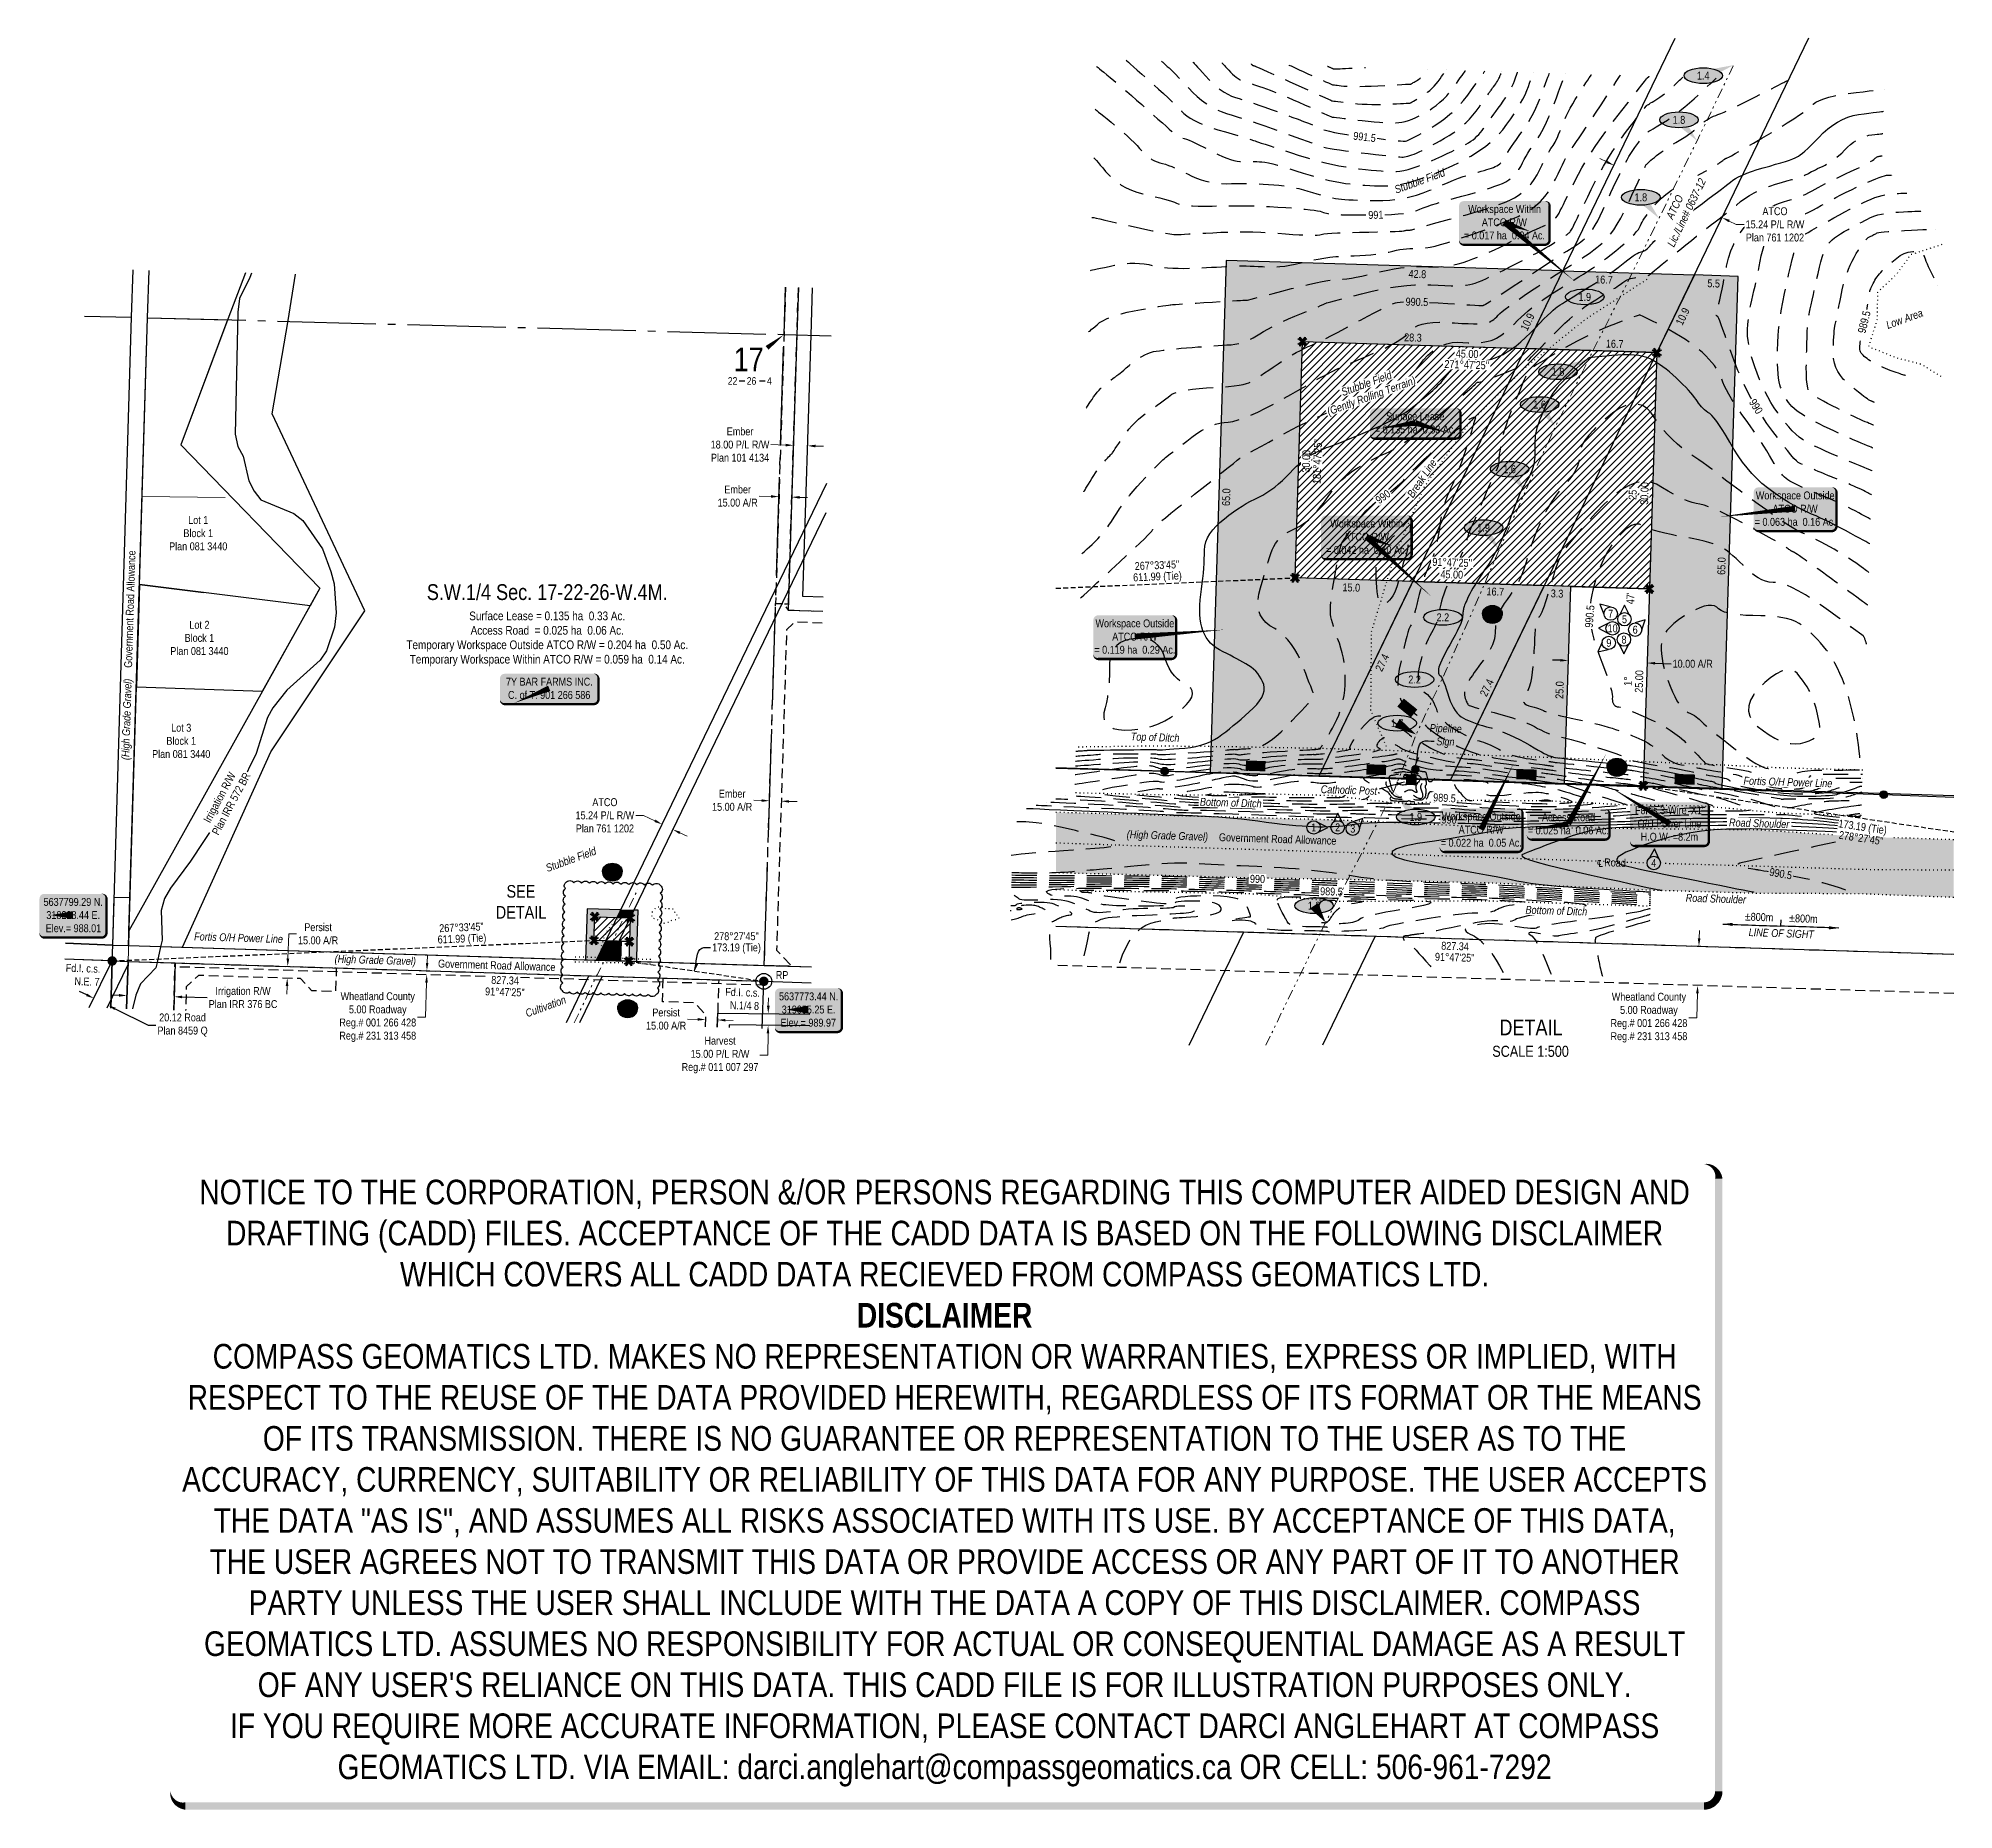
# Model space of a CAD drawing. Extents: x 318135 to 320565, y 5636722 to 5638970.
import ezdxf
from ezdxf.enums import TextEntityAlignment as Align

# ---------------------------------------------------------------- set-up
doc = ezdxf.new("R2010")
doc.units = 0
doc.header["$LTSCALE"] = 5
doc.header["$PDMODE"] = 34
doc.header["$PDSIZE"] = 0.03
for name, pattern in [('CENTERLINEX33', [6.5, 2.5, -1, 0.5, -1, 0.5, -1]), ('DASHED2', [9.525, 6.35, -3.175]), ('foc-ACCESSROAD', [3.75, 2.5, -1.25]), ('foc-FLOWLINE', [3.75, 2.5, -1.25]), ('foc-QUARTERLINE', [33, 25, -3, 2, -3]), ('foc-TIELINE', [1.875, 1.25, -0.625]), ('foc-TOPO', [1, 0.2, -0.8])]:
    doc.linetypes.add(name, pattern=pattern)
doc.layers.get('Defpoints').update_dxf_attribs({"color": 9})
for name, color, linetype in [('10', 1, 'Continuous'), ('35', 37, 'Continuous'), ('9', 3, 'Continuous'), ('AS-OWNER', 7, 'Continuous'), ('AS-POWER-EXISTING-PP', 72, 'Continuous'), ('AS-POWER-OH-ATCO PIPELINES', 241, 'foc-OHPOWER'), ('AS-POWER-T', 104, 'Continuous'), ('AS-ROADS', 254, 'Continuous'), ('C-RW', 13, 'Continuous'), ('C-SYMBOL', 7, 'Continuous'), ('CG-NOTES', 7, 'Continuous'), ('Contour_Line_Intermediate-200', 8, 'DASHED2'), ('Contour_Line_Major', 7, 'DASHED2'), ('DETAIL-T', 7, 'Continuous'), ('F-AR', 190, 'foc-ACCESSROAD'), ('F-FLOWLINE', 190, 'foc-FLOWLINE'), ('F-RW', 190, 'Continuous'), ('L-AREAREQUIRED', 7, 'Continuous'), ('L-BD', 7, 'Continuous'), ('L-DETAIL-T', 3, 'Continuous'), ('L-MON', 1, 'Continuous'), ('L-QSEC', 8, 'foc-QUARTERLINE'), ('L-ROAD-T', 7, 'Continuous'), ('L-SEC', 7, 'Continuous'), ('L-SECLBL', 7, 'Continuous'), ('L-TIE', 7, 'foc-TIELINE'), ('L-TITLEDB', 4, 'Continuous'), ('L-TITLEDB-T', 4, 'Continuous'), ('P-CROSSINGS', 250, 'Continuous'), ('P-ELEVATION', 7, 'Continuous'), ('P-PROPOSED', 10, 'Continuous'), ('P-PROPOSED-H', 21, 'Continuous'), ('P-TEMP WITHIN-BLACK-iop', 5, 'Continuous'), ('P-TEMP-ATCO PIPELINES', 104, 'Continuous'), ('P-TEMP-ATCO PIPELINES-H', 71, 'Continuous'), ('P-TXT', 4, 'Continuous'), ('PROPOSED-SCOPE', 240, 'Continuous'), ('T-GENERAL', 48, 'foc-TOPO'), ('T-LOW-AREA', 48, 'foc-TOPO'), ('T-WATER', 160, 'Continuous')]:
    doc.layers.add(name, color=color, linetype=linetype)
doc.layers.add('AS-TELUS-ATCO PIPELINES', color=7, linetype='foc-TEL', lineweight=9, true_color=0xff9c38)
for name, color, linetype, lineweight in [('C-RW-T', 13, 'Continuous', 9), ('EXISTING PIPE (EXIST OR HP)', 240, 'CENTERLINEX33', 20), ('F-AR-T', 190, 'Continuous', 9), ('F-FLOWLINE-T', 190, 'Continuous', 9), ('F-RW-T', 190, 'Continuous', 9), ('T-TEXT', 48, 'Continuous', 18)]:
    doc.layers.add(name, color=color, linetype=linetype, lineweight=lineweight)
doc.layers.add('DISCLAIMER', color=7, linetype='Continuous', plot=False)
doc.layers.add('P-GROUND DISTURBANCE-H', color=7, linetype='Continuous', true_color=0x999999)
doc.styles.add('100L', font='ARIALN.TTF', dxfattribs={"height": 11})
doc.styles.add('175L', font='ARIALN.TTF', dxfattribs={"height": 20})
doc.styles.add('80', font='ARIALN.TTF', dxfattribs={"height": 10})
doc.styles.add('80CG', font='ARIALN.TTF', dxfattribs={"height": 10})
doc.styles.add('80L', font='ARIALN.TTF', dxfattribs={"height": 10})
doc.styles.add('80LS', font='ARIALNI.TTF', dxfattribs={"height": 10})
doc.styles.add('Crossing', font='ARIALN.TTF', dxfattribs={"height": 10})
doc.styles.add('foc-LtypeFont', font='ARIALN.TTF', dxfattribs={"height": 7.35})
doc.styles.add('SIMPLEX', font='ARIALN.TTF')
doc.styles.get("Standard").update_dxf_attribs({"font": 'ARIALN.TTF'})
doc.linetypes.add('foc-OHPOWER', pattern='A,10,-1,["O/P",foc-LtypeFont,S=0.2,R=0,X=-0.5,Y=-0.75],-3.25', length=14.25)
doc.linetypes.add('foc-TEL', pattern='A,2,-1,["T",foc-LtypeFont,S=0.2,R=0,X=-0.425,Y=-0.75],-1.24,8', length=12.24)
doc.linetypes.add('foc-TEL-NOLINE', pattern='A,0,-2,["T",foc-LtypeFont,S=0.2,R=0,X=-0.425,Y=-0.75],-10.24', length=12.24)
doc.dimstyles.new('COMPASS', dxfattribs={"dimscale": 5, "dimtxt": 10, "dimasz": 2.5, "dimexe": 0.2, "dimexo": 0.0625, "dimgap": 0.5, "dimtad": 0, "dimtih": 1, "dimtoh": 1, "dimzin": 0, "dimdsep": 46, "dimtxsty": '80', "dimcen": 0.1, "dimse1": 1, "dimse2": 1, "dimclrd": 256, "dimclrt": 256, "dimaunit": 1, "dimadec": 4, "dimazin": 0, "dimtfac": 0.06, "dimtofl": 0, "dimtmove": 0, "dimatfit": 1, "dimfxl": 0.2, "dimtolj": 1, "dimtzin": 0, "dimlwd": -1, "dimarcsym": 0})
doc.dimstyles.new('Compass 5 000', dxfattribs={"dimscale": 5, "dimtxt": 9, "dimasz": 2, "dimexe": 0.2, "dimexo": 0.0625, "dimgap": 0.5, "dimtad": 0, "dimtih": 1, "dimtoh": 1, "dimzin": 0, "dimdsep": 46, "dimtxsty": '80CG', "dimcen": 0.1, "dimse1": 1, "dimse2": 1, "dimclrd": 256, "dimclrt": 256, "dimaunit": 1, "dimadec": 4, "dimazin": 0, "dimtfac": 0.06, "dimtofl": 0, "dimtmove": 0, "dimatfit": 1, "dimfxl": 0.2, "dimtolj": 1, "dimtzin": 0, "dimlwd": -1, "dimarcsym": 0})

msp = doc.modelspace()

# ---------------------------------------------------------------- texts
at = {"char_height": 9.9985, "rotation": 358.001113, "style": '80'}
for s, insert, width, attachment_point in [('%%P800m', (320336.177, 5637854.324), 42.1049, 6), ('%%P800m', (320356.162, 5637853.626), 42.1049, 4), ('\\pi6.3749;{\\fArial Narrow|b0|i1|c0|p34;LINE OF SIGH\\T1.55;T}', (320298.805, 5637841.055), 99.33303, 1)]:
    msp.add_mtext(s, dxfattribs=dict(at, insert=insert, width=width, attachment_point=attachment_point))
at = {"layer": 'AS-POWER-OH-ATCO PIPELINES', "insert": (318332.415, 5637835.495), "char_height": 9.9985, "width": 112.2728, "attachment_point": 1, "rotation": 358.221611, "style": '80CG'}
msp.add_mtext('\\pi0.2205;{\\fArial Narrow|b0|i1|c0|p34;Fortis O/H Power Line}', dxfattribs=at)
at = {"layer": 'C-SYMBOL', "color": 3, "style": '175L'}
msp.add_text('S.W.1/4 Sec. 17-22-26-W.4M.', height=19.997, dxfattribs=at).set_placement((318780.448, 5638251.258), align=Align.BOTTOM_CENTER)
at = {"layer": 'CG-NOTES', "color": 3, "insert": (319974.686, 5637724.948), "char_height": 20, "width": 105.50559, "attachment_point": 1, "style": '80CG'}
msp.add_mtext('\\pi13.94;DETAIL\\P\\pi4.9226;{\\H0.7x;SCALE 1:500}', dxfattribs=at)
at = {"layer": 'Contour_Line_Major', "insert": (319883.978, 5638635.456, 9905), "char_height": 10, "attachment_point": 5, "rotation": 358.460972}
msp.add_mtext('990.5', dxfattribs=at)
at = {"layer": 'Contour_Line_Major', "insert": (319871.774, 5638120.138, 9900), "char_height": 10, "attachment_point": 5, "rotation": 321.020414, "bg_fill": 1, "box_fill_scale": 1.15, "bg_fill_color": 256, "bg_fill_true_color": 10066329, "bg_fill_transparency": 0}
msp.add_mtext('990', dxfattribs=at)
at = {"layer": 'L-BD'}
for s, rotation, p in [('611.99 (Tie)', 2.435068, (319554.737, 5638287.181)), ('267°33\'45"', 2.435068, (319554.132, 5638301.416)), ('173.19 (Tie)', 351.525677, (320449.587, 5637969.387)), ('278°27\'45"', 351.525677, (320447.488, 5637955.295)), ('611.99 (Tie)', 2.435068, (318672.236, 5637827.668)), ('267°33\'45"', 2.435068, (318671.631, 5637841.903)), ('91°47\'25"', 358.209181, (319931.922, 5637803.886)), ('827.34', 358.209181, (319932.367, 5637818.127)), ('91°47\'25"', 358.209181, (318726.647, 5637759.953))]:
    msp.add_text(s, height=9.9985, rotation=rotation, dxfattribs=at).set_placement(p, align=Align.MIDDLE_CENTER)
at = {"layer": 'L-BD', "style": '80L'}
for s, p in [("47'", (320154.91, 5638259.306)), ('1°', (320151.628, 5638154.333)), ('25.00', (320165.869, 5638153.888))]:
    msp.add_text(s, height=9.9985, rotation=88.2092, dxfattribs=at).set_placement(p, align=Align.MIDDLE)
at = {"layer": 'L-BD'}
for s, p in [('278°27\'45"', (319020.496, 5637830.664)), ('173.19 (Tie)', (319020.668, 5637816.417))]:
    msp.add_text(s, height=9.9985, dxfattribs=at).set_placement(p, align=Align.MIDDLE_CENTER)
at = {"layer": 'L-MON', "char_height": 9.9985, "width": 43.05398, "attachment_point": 1, "rotation": 358.221611, "style": '80CG'}
for s, insert in [('\\pi1.0616;Fd.I. c.s.\\P\\pi12.622;N.E. 7', (318168.623, 5637795.654)), ('\\pi1.0616;Fd.I. c.s.\\P\\pi7.4931;N.1/4 8', (319005.46, 5637765.165))]:
    msp.add_mtext(s, dxfattribs=dict(at, insert=insert))
at = {"layer": 'L-ROAD-T', "style": '80L'}
for rotation, p in [(88.269964, (318250.808, 5638245.701)), (358.209945, (319707.281, 5637954.005))]:
    msp.add_text('Government Road Allowance', height=9.9985, rotation=rotation, dxfattribs=at).set_placement(p, align=Align.MIDDLE_CENTER)
at = {"layer": 'L-TITLEDB-T', "char_height": 9.9985, "attachment_point": 5, "style": '80CG'}
for s, insert in [('\\A1;Lot 1\\PBlock 1\\PPlan 081 3440', (318337.593, 5638341.951)), ('\\A1;Lot 2\\PBlock 1\\PPlan 081 3440', (318339.113, 5638209.067)), ('\\A1;Lot 3\\PBlock 1\\PPlan 081 3440', (318316.012, 5638078.422))]:
    msp.add_mtext(s, dxfattribs=dict(at, insert=insert))
at = {"layer": 'P-TEMP WITHIN-BLACK-iop', "style": '80L'}
for s, rotation, p in [('16.7', 358.2092, (320121.338, 5638663.707)), ('16.7', 358.2092, (320134.967, 5638582.253)), ('16.7', 358.2092, (319983.502, 5638267.881)), ('27.4', 64.2258, (319839.861, 5638177.817)), ('27.4', 64.2258, (319972.615, 5638146.003))]:
    msp.add_text(s, height=9.9985, rotation=rotation, dxfattribs=at).set_placement(p, align=Align.MIDDLE)
at = {"layer": 'P-TEMP-ATCO PIPELINES', "style": '80L'}
for s, rotation, p in [('42.8', 358.2092, (319884.6, 5638670.907, 9907)), ('5.5', 358.2092, (320260.556, 5638658.854)), ('10.9', 64.2258, (320024.274, 5638610.052)), ('10.9', 64.2258, (320221.156, 5638617.038)), ('28.3', 358.2092, (319878.932, 5638590.258)), ('65.0', 88.2092, (319642.001, 5638387.748)), ('65.0', 88.2092, (320270.482, 5638300.368)), ('15.0', 358.2092, (319800.769, 5638273.094)), ('3.3', 358.2092, (320061.781, 5638265.433)), ('25.0', 88.2092, (320064.993, 5638142.969))]:
    msp.add_text(s, height=9.9985, rotation=rotation, dxfattribs=at).set_placement(p, align=Align.MIDDLE)
at = {"layer": 'P-TEMP-ATCO PIPELINES', "char_height": 9.9985, "attachment_point": 2, "rotation": 358.2092, "style": '80L', "bg_fill": 1, "box_fill_scale": 1.15, "bg_fill_color": 71, "bg_fill_transparency": 0}
for s, insert, width in [('13.8', (319679.494, 5638051.723), 21.87707), ('14.5', (320023.138, 5638040.978), 22.6036), ('10.0', (320223.918, 5638034.701), 22.6036)]:
    msp.add_mtext(s, dxfattribs=dict(at, insert=insert, width=width))
at = {"layer": 'T-TEXT', "style": '80LS'}
for s, height, rotation, p in [('(High Grade Gravel)', 9.9985, 88.269964, (318246.582, 5638105.786)), ('(High Grade Gravel)', 9.9985, 358.209945, (319567.371, 5637958.377)), ('(High Grade Gravel)', 9.9985, 358.209181, (318562.281, 5637800.453)), ('Cultivation', 10, 20, (318778.47, 5637741.593))]:
    msp.add_text(s, height=height, rotation=rotation, dxfattribs=at).set_placement(p, align=Align.MIDDLE_CENTER)
at = {"layer": 'T-TEXT', "attachment_point": 2, "style": '80LS'}
for s, insert, char_height, width, rotation in [('Stubble Field', (319885.829, 5638793.617), 10, 67.52838, 20), ('Low Area', (320500.903, 5638618.662), 9.9985, 48.94075, 20), ('Road Shoulder', (320263.489, 5637883.281), 9.9985, 78.59477, 358.209945)]:
    msp.add_mtext(s, dxfattribs=dict(at, insert=insert, char_height=char_height, width=width, rotation=rotation))
at = {"layer": 'T-TEXT', "insert": (319900.037, 5638099.919), "char_height": 9.9985, "width": 40.56459, "attachment_point": 1, "rotation": 358.221611, "style": '80CG', "bg_fill": 1, "box_fill_scale": 1, "bg_fill_color": 256, "bg_fill_true_color": 10066329, "bg_fill_transparency": 0}
msp.add_mtext('\\pi0.32621;{\\fArial Narrow|b0|i1|c0|p34;Pipeline \\P\\pi9.3665;Sign}', dxfattribs=at)
at = {"layer": 'T-TEXT', "insert": (320130.8, 5637929.177), "char_height": 9.9985, "width": 37.82148, "attachment_point": 2, "rotation": 358.209945, "style": '80LS', "bg_fill": 1, "box_fill_scale": 1, "bg_fill_color": 254, "bg_fill_transparency": 0}
msp.add_mtext('{\\fISOCPEUR|b0|i0|c0|p34;℄\\fArial Narrow|b0|i0|c0|p34; Road}', dxfattribs=at)

# ---------------------------------------------------------------- blocks, each defined once
blk = doc.blocks.new('fdia')
at = {"color": 255, "const_width": 1}
blk.add_lwpolyline([(-0.5, 0, 1), (0.5, 0, 1)], format="xyb", close=True, dxfattribs=at)
blk = doc.blocks.new('Fdiaa')
blk.add_blockref('fdia', (0, 0))
blk = doc.blocks.new('fdib')
at = {"color": 1, "const_width": 1.6}
blk.add_lwpolyline([(-0.4, 0, 1), (0.4, 0, 1)], format="xyb", close=True, dxfattribs=at)
at = {"color": 1}
blk.add_circle((0, 0), 0.8, dxfattribs=at)
blk = doc.blocks.new('Fdibb')
blk.add_blockref('fdib', (0, 0))
blk = doc.blocks.new('fdicc')
for name in ['Fdibb', 'Fdiaa']:
    blk.add_blockref(name, (0, 0))
blk = doc.blocks.new('FDI')
blk.add_blockref('fdicc', (0, 0))
blk = doc.blocks.new('*D45')
at = {"layer": 'Defpoints', "color": 0, "transparency": 16777216}
for p in [(318413, 5637788.5), (318413.1, 5637793.5), (318627.6, 5637781.8)]:
    blk.add_point(p, dxfattribs=at)
at = {"layer": 'F-FLOWLINE-T', "transparency": 16777216}
for p, q in [((318628, 5637796.8), (318628.4, 5637806.8)), ((318627.3, 5637771.8), (318625.9, 5637728)), ((318625.9, 5637728), (318615.9, 5637728))]:
    blk.add_line(p, q, dxfattribs=at)
for points in [[(318625.6, 5637771.9), (318628.9, 5637771.8), (318627.6, 5637781.8)], [(318626.4, 5637796.8), (318629.7, 5637796.7), (318627.7, 5637786.8)]]:
    blk.add_solid(points, dxfattribs=at)
at = {"layer": 'F-FLOWLINE-T', "transparency": 16777216, "insert": (318565.4, 5637728), "char_height": 10, "attachment_point": 5, "style": '80CG'}
blk.add_mtext('\\A1;Wheatland County\\P5.00 Roadway\\PReg.# 001 266 428\\PReg.# 231 313 458', dxfattribs=at)
blk = doc.blocks.new('*D46')
at = {"layer": 'Defpoints', "color": 0, "transparency": 16777216}
for p in [(318435.7, 5637792.8), (318435.2, 5637777.8), (318450.6, 5637777.3)]:
    blk.add_point(p, dxfattribs=at)
at = {"layer": 'F-AR-T', "transparency": 16777216}
for p, q in [((318451.4, 5637802.3), (318452.4, 5637833.7)), ((318452.4, 5637833.7), (318462.4, 5637833.7)), ((318450.3, 5637767.3), (318450, 5637757.3))]:
    blk.add_line(p, q, dxfattribs=at)
for points in [[(318449.7, 5637802.4), (318453.1, 5637802.3), (318451.1, 5637792.3)], [(318448.6, 5637767.4), (318452, 5637767.3), (318450.6, 5637777.3)]]:
    blk.add_solid(points, dxfattribs=at)
at = {"layer": 'F-AR-T', "transparency": 16777216, "insert": (318489.7, 5637833.7), "char_height": 10, "attachment_point": 5, "style": '80CG'}
blk.add_mtext('\\A1;Persist\\P15.00 A/R', dxfattribs=at)
blk = doc.blocks.new('*D47')
at = {"layer": 'Defpoints', "color": 0, "transparency": 16777216}
for p in [(318205.1, 5637751.8), (318206.5, 5637754.6), (318224.5, 5637745.7)]:
    blk.add_point(p, dxfattribs=at)
at = {"layer": 'L-TITLEDB', "transparency": 16777216}
for p, q in [((318196.1, 5637756.2), (318187.1, 5637760.6)), ((318232.1, 5637738.5), (318274, 5637717.9)), ((318274, 5637717.9), (318284, 5637717.9))]:
    blk.add_line(p, q, dxfattribs=at)
for points in [[(318196.9, 5637757.7), (318195.4, 5637754.7), (318205.1, 5637751.8)], [(318232.9, 5637740), (318231.4, 5637737), (318223.2, 5637742.9)]]:
    blk.add_solid(points, dxfattribs=at)
at = {"layer": 'L-TITLEDB', "transparency": 16777216, "insert": (318317.7, 5637717.9), "char_height": 10, "attachment_point": 5, "style": '80CG'}
blk.add_mtext('\\A1;20.12 Road\\PPlan 8459 Q', dxfattribs=at)
blk = doc.blocks.new('L-SECLBL')
at = {"layer": '9', "color": 7}
for p, q in [((-5.1, -27.8), (-12.3, -27.8)), ((20.7, -27.8), (13.5, -27.8))]:
    blk.add_line(p, q, dxfattribs=at)
at = {"layer": '10', "color": 2, "style": 'SIMPLEX'}
blk.add_attdef('SEC', text='', height=30, dxfattribs=at).set_placement((0, 0), align=Align.MIDDLE)
at = {"layer": '10', "color": 5, "style": '80L'}
blk.add_attdef('TWP', text='', height=9.5, dxfattribs=at).set_placement((-14.4, -27.4), align=Align.MIDDLE_RIGHT)
blk.add_attdef('RGE', text='', height=9.5, dxfattribs=at).set_placement((3.6, -27.4), align=Align.MIDDLE_CENTER)
blk.add_attdef('MER', text='', height=9.5, dxfattribs=at).set_placement((23.2, -27.4), align=Align.MIDDLE_LEFT)
blk = doc.blocks.new('*D48')
at = {"layer": 'Defpoints', "color": 0, "transparency": 16777216}
for p in [(318981.3, 5637720.6), (318981.5, 5637724.8), (318996.3, 5637720.1)]:
    blk.add_point(p, dxfattribs=at)
at = {"layer": 'F-AR-T', "transparency": 16777216}
for p, q in [((318971.5, 5637725.1), (318958.6, 5637725.5)), ((319006.4, 5637724.1), (319016.4, 5637723.8))]:
    blk.add_line(p, q, dxfattribs=at)
for points in [[(318971.5, 5637726.8), (318971.4, 5637723.5), (318981.5, 5637724.8)], [(319006.5, 5637725.7), (319006.4, 5637722.4), (318996.5, 5637724.4)]]:
    blk.add_solid(points, dxfattribs=at)
at = {"layer": 'F-AR-T', "transparency": 16777216, "insert": (318931.3, 5637725.5), "char_height": 10, "attachment_point": 5, "style": '80CG'}
blk.add_mtext('\\A1;Persist\\P15.00 A/R', dxfattribs=at)
blk = doc.blocks.new('*D49')
at = {"layer": 'Defpoints', "color": 0, "transparency": 16777216}
for p in [(319045.5, 5637732.6), (319045.3, 5637717.6), (319060.7, 5637717.4)]:
    blk.add_point(p, dxfattribs=at)
at = {"layer": 'F-RW-T', "transparency": 16777216}
for p, q in [((319061, 5637742.4), (319061.1, 5637752.4)), ((319060.6, 5637707.4), (319060.2, 5637679.9)), ((319060.2, 5637679.9), (319050.2, 5637679.9))]:
    blk.add_line(p, q, dxfattribs=at)
for points in [[(319059.3, 5637742.4), (319062.7, 5637742.4), (319060.9, 5637732.4)], [(319058.9, 5637707.4), (319062.2, 5637707.4), (319060.7, 5637717.4)]]:
    blk.add_solid(points, dxfattribs=at)
at = {"layer": 'F-RW-T', "transparency": 16777216, "insert": (318999.7, 5637679.9), "char_height": 10, "attachment_point": 5, "style": '80CG'}
blk.add_mtext('\\A1;Harvest\\P15.00 P/L R/W\\PReg.# 011 007 297', dxfattribs=at)
blk = doc.blocks.new('*D50')
at = {"layer": 'C-RW-T', "transparency": 16777216}
for p, q in [((318902.7, 5637984), (318892.7, 5637984)), ((318917.1, 5637977.1), (318902.7, 5637984)), ((318948.9, 5637961.7), (318957.9, 5637957.4))]:
    blk.add_line(p, q, dxfattribs=at)
for points in [[(318917.9, 5637978.6), (318916.4, 5637975.6), (318926.1, 5637972.7)], [(318949.6, 5637963.2), (318948.1, 5637960.2), (318939.9, 5637966.1)]]:
    blk.add_solid(points, dxfattribs=at)
at = {"layer": 'Defpoints', "color": 0, "transparency": 16777216}
for p in [(318922, 5637964.1), (318926.1, 5637972.7), (318935.7, 5637957.5)]:
    blk.add_point(p, dxfattribs=at)
at = {"layer": 'C-RW-T', "transparency": 16777216, "insert": (318853.6, 5637984), "char_height": 10, "attachment_point": 5, "style": '80CG'}
blk.add_mtext('\\A1;ATCO\\P15.24 P/L R/W\\PPlan 761 1202', dxfattribs=at)
blk = doc.blocks.new('*D51')
at = {"layer": 'Defpoints', "color": 0, "transparency": 16777216}
for p in [(318247.2, 5637756.6), (318307.1, 5637755.1), (318307.1, 5637753.8)]:
    blk.add_point(p, dxfattribs=at)
at = {"layer": 'L-TITLEDB-T', "transparency": 16777216}
for p, q in [((318237.2, 5637755.6), (318227.2, 5637755.9)), ((318317.1, 5637753.6), (318349, 5637752.8))]:
    blk.add_line(p, q, dxfattribs=at)
for points in [[(318237.2, 5637757.3), (318237.1, 5637753.9), (318247.2, 5637755.4)], [(318317.1, 5637755.3), (318317, 5637751.9), (318307.1, 5637753.8)]]:
    blk.add_solid(points, dxfattribs=at)
at = {"layer": 'L-TITLEDB-T', "transparency": 16777216, "insert": (318394.5, 5637752.8), "char_height": 10, "attachment_point": 5, "style": '80CG'}
blk.add_mtext('\\A1;\\A1;Irrigation R/W\\PPlan IRR 376 BC', dxfattribs=at)
blk = doc.blocks.new('*D52')
at = {"layer": 'Defpoints', "color": 0, "transparency": 16777216}
for p in [(319062.4, 5638002.5), (319062.7, 5638012), (319077.7, 5638011.5)]:
    blk.add_point(p, dxfattribs=at)
at = {"layer": 'F-AR-T', "transparency": 16777216}
for p, q in [((319052.4, 5638002.8), (319042.4, 5638003.1)), ((319087.4, 5638001.7), (319097.4, 5638001.4))]:
    blk.add_line(p, q, dxfattribs=at)
for points in [[(319052.5, 5638004.4), (319052.4, 5638001.1), (319062.4, 5638002.5)], [(319087.4, 5638003.3), (319087.3, 5638000), (319077.4, 5638002)]]:
    blk.add_solid(points, dxfattribs=at)
at = {"layer": 'F-AR-T', "transparency": 16777216, "insert": (319015.1, 5638003.1), "char_height": 10, "attachment_point": 5, "style": '80CG'}
blk.add_mtext('\\A1;Ember\\P15.00 A/R', dxfattribs=at)
blk = doc.blocks.new('*D53')
at = {"layer": 'Defpoints', "color": 0, "transparency": 16777216}
for p in [(319075.2, 5638413), (319091.6, 5638412.5), (319074.5, 5638388.3)]:
    blk.add_point(p, dxfattribs=at)
at = {"layer": 'F-AR-T', "transparency": 16777216}
for p, q in [((319064.5, 5638388.6), (319049.3, 5638389.1)), ((319100.8, 5638387.5), (319110.8, 5638387.2))]:
    blk.add_line(p, q, dxfattribs=at)
for points in [[(319064.5, 5638390.3), (319064.4, 5638387), (319074.5, 5638388.3)], [(319100.9, 5638389.2), (319100.8, 5638385.8), (319090.8, 5638387.8)]]:
    blk.add_solid(points, dxfattribs=at)
at = {"layer": 'F-AR-T', "transparency": 16777216, "insert": (319022.1, 5638389.1), "char_height": 10, "attachment_point": 5, "style": '80CG'}
blk.add_mtext('\\A1;Ember\\P15.00 A/R', dxfattribs=at)
blk = doc.blocks.new('*D54')
at = {"layer": 'Defpoints', "color": 0, "transparency": 16777216}
for p in [(319093.2, 5638464.5), (319111.2, 5638463.9), (319092.9, 5638453.5)]:
    blk.add_point(p, dxfattribs=at)
at = {"layer": 'F-AR-T', "transparency": 16777216}
for p, q in [((319082.9, 5638453.8), (319064.2, 5638454.4)), ((319120.9, 5638452.6), (319130.9, 5638452.3))]:
    blk.add_line(p, q, dxfattribs=at)
for points in [[(319082.9, 5638455.5), (319082.8, 5638452.1), (319092.9, 5638453.5)], [(319120.9, 5638454.3), (319120.8, 5638450.9), (319110.9, 5638452.9)]]:
    blk.add_solid(points, dxfattribs=at)
at = {"layer": 'F-AR-T', "transparency": 16777216, "insert": (319025.1, 5638454.4), "char_height": 10, "attachment_point": 5, "style": '80CG'}
blk.add_mtext('\\A1;Ember\\P18.00 P/L R/W\\PPlan 101 4134', dxfattribs=at)
blk = doc.blocks.new('TEMP')
h = blk.add_hatch(color=255)
h.dxf.hatch_style = 1
h.paths.add_polyline_path([(0, 0.25), (-0.67, 1.15), (-0.67, 0.67), (-1.15, 0.67), (-0.25, 0), (-1.15, -0.67), (-0.67, -0.67), (-0.67, -1.15), (0, -0.25), (0.67, -1.15), (0.67, -0.67), (1.15, -0.67), (0.25, 0), (1.15, 0.67), (0.67, 0.67), (0.67, 1.15)])
h.paths.add_polyline_path([(0.57, 0.85), (0.57, 0.57), (0.85, 0.57), (0.08, 0), (0.85, -0.57), (0.57, -0.57), (0.57, -0.85), (0, -0.08), (-0.57, -0.85), (-0.57, -0.57), (-0.85, -0.57), (-0.08, 0), (-0.85, 0.57), (-0.57, 0.57), (-0.57, 0.85), (0, 0.08)], flags=16)
h = blk.add_hatch(color=1)
h.dxf.hatch_style = 1
h.paths.add_polyline_path([(0, 0.08), (-0.57, 0.85), (-0.57, 0.57), (-0.85, 0.57), (-0.08, 0), (-0.85, -0.57), (-0.57, -0.57), (-0.57, -0.85), (0, -0.08), (0.57, -0.85), (0.57, -0.57), (0.85, -0.57), (0.08, 0), (0.85, 0.57), (0.57, 0.57), (0.57, 0.85)])
at = {"color": 1}
for p, q in [((-0.08, 0), (0.08, 0)), ((0, 0.08), (0, -0.08))]:
    blk.add_line(p, q, dxfattribs=at)
at = {"color": 255, "flags": 128}
blk.add_lwpolyline([(-0.25, 0), (-1.15, 0.67), (-0.67, 0.67), (-0.67, 1.15), (0, 0.25), (0.67, 1.15), (0.67, 0.67), (1.15, 0.67), (0.25, 0), (1.15, -0.67), (0.67, -0.67), (0.67, -1.15), (0, -0.25), (-0.67, -1.15), (-0.67, -0.67), (-1.15, -0.67)], close=True, dxfattribs=at)
at = {"color": 1, "flags": 128}
blk.add_lwpolyline([(-0.08, 0), (-0.85, 0.57), (-0.57, 0.57), (-0.57, 0.85), (0, 0.08), (0.57, 0.85), (0.57, 0.57), (0.85, 0.57), (0.08, 0), (0.85, -0.57), (0.57, -0.57), (0.57, -0.85), (0, -0.08), (-0.57, -0.85), (-0.57, -0.57), (-0.85, -0.57)], close=True, dxfattribs=at)
blk = doc.blocks.new('*U55')
h = blk.add_hatch(color=59)
edge = h.paths.add_edge_path()
edge.add_line((-56.5, -20), (56.5, -20))
edge.add_arc((56.5, -14), 6, 270, 360)
edge.add_line((62.5, -14), (62.5, 12.5))
edge.add_arc((56.5, 12.5), 6, 0, 90)
edge.add_line((56.5, 18.5), (-56.5, 18.5))
edge.add_arc((-56.5, 12.5), 6, 90, 180)
edge.add_line((-62.5, 12.5), (-62.5, -14))
edge.add_arc((-56.5, -14), 6, 180, 270)
at = {"color": 1, "flags": 128}
blk.add_lwpolyline([(-56.5, -20, 3, 3, 0), (56.5, -20, 3, 3, 0.414214), (62.5, -14, 3, 3, 0), (62.5, 12.5, 3, 0, 0.414214), (56.5, 18.5, 0, 0, 0), (-56.5, 18.5, 0, 0, 0.414214), (-62.5, 12.5, 0, 0, 0), (-62.5, -14, 0, 3, 0.414214)], format="xyseb", close=True, dxfattribs=at)
blk.add_lwpolyline([(-44.2, -18.7, 0, 7.5, 0), (0, 0, 0, 0, 0)], format="xyseb", dxfattribs=at)
at = {"color": 1, "style": '80'}
blk.add_attdef('ENTER_TEXT_001', (-36, -5), '', height=10, dxfattribs=at)
blk = doc.blocks.new('*D56')
at = {"layer": 'C-RW-T', "transparency": 16777216}
for p, q in [((320125, 5638813.1), (320116, 5638817.4)), ((320280.2, 5638738.1), (320289.2, 5638733.8)), ((320289.2, 5638733.8), (320299.2, 5638733.8))]:
    blk.add_line(p, q, dxfattribs=at)
for points in [[(320125.7, 5638814.6), (320124.2, 5638811.6), (320134, 5638808.7)], [(320280.9, 5638739.6), (320279.5, 5638736.6), (320271.2, 5638742.5)]]:
    blk.add_solid(points, dxfattribs=at)
at = {"layer": 'Defpoints', "color": 0, "transparency": 16777216}
for p in [(320127.4, 5638795.2), (320264.6, 5638728.9), (320271.2, 5638742.5)]:
    blk.add_point(p, dxfattribs=at)
at = {"layer": 'C-RW-T', "transparency": 16777216, "insert": (320338.3, 5638733.8), "char_height": 10, "attachment_point": 5, "style": '80CG', "bg_fill": 3, "box_fill_scale": 1.1, "bg_fill_color": 256, "bg_fill_true_color": 13158600, "bg_fill_transparency": 0}
blk.add_mtext('\\A1;ATCO\\P15.24 P/L R/W\\PPlan 761 1202', dxfattribs=at)
blk = doc.blocks.new('*U57')
at = {"layer": 'P-ELEVATION'}
h = blk.add_hatch(color=111, dxfattribs=at)
h.dxf.hatch_style = 1
edge = h.paths.add_edge_path()
edge.add_ellipse((0, 0), major_axis=(-24.4, 0), ratio=0.410256, start_angle=0, end_angle=360)
at = {"layer": 'P-ELEVATION', "color": 7, "flags": 128}
blk.add_lwpolyline([(0, 0, 12.5, 0, 0), (14.5, -21.2, 0, 0, 0)], format="xyseb", dxfattribs=at)
at = {"layer": 'P-ELEVATION', "color": 7}
blk.add_ellipse((0, 0), major_axis=(-24.4, 0), ratio=0.410256, dxfattribs=at)
at = {"layer": 'P-ELEVATION', "style": '80'}
blk.add_attdef('ELEVATION', text='', height=10, dxfattribs=at).set_placement((0, 0), align=Align.MIDDLE_CENTER)
blk = doc.blocks.new('*U58')
at = {"layer": 'P-ELEVATION'}
h = blk.add_hatch(color=111, dxfattribs=at)
h.dxf.hatch_style = 1
edge = h.paths.add_edge_path()
edge.add_ellipse((0, 0), major_axis=(-24.4, 0), ratio=0.410256, start_angle=0, end_angle=360)
at = {"layer": 'P-ELEVATION', "color": 7, "flags": 128}
blk.add_lwpolyline([(0, 0, 12.5, 0, 0), (-27.9, 32.6, 0, 0, 0)], format="xyseb", dxfattribs=at)
at = {"layer": 'P-ELEVATION', "color": 7}
blk.add_ellipse((0, 0), major_axis=(-24.4, 0), ratio=0.410256, dxfattribs=at)
at = {"layer": 'P-ELEVATION', "style": '80'}
blk.add_attdef('ELEVATION', text='', height=10, dxfattribs=at).set_placement((0, 0), align=Align.MIDDLE_CENTER)
blk = doc.blocks.new('*U59')
at = {"layer": 'P-ELEVATION'}
h = blk.add_hatch(color=111, dxfattribs=at)
h.dxf.hatch_style = 1
edge = h.paths.add_edge_path()
edge.add_ellipse((0, 0), major_axis=(-24.4, 0), ratio=0.410256, start_angle=0, end_angle=360)
at = {"layer": 'P-ELEVATION', "color": 7, "flags": 128}
blk.add_lwpolyline([(0, 0, 12.5, 0, 0), (24.2, -14.5, 0, 0, 0)], format="xyseb", dxfattribs=at)
at = {"layer": 'P-ELEVATION', "color": 7}
blk.add_ellipse((0, 0), major_axis=(-24.4, 0), ratio=0.410256, dxfattribs=at)
at = {"layer": 'P-ELEVATION', "style": '80'}
blk.add_attdef('ELEVATION', text='', height=10, dxfattribs=at).set_placement((0, 0), align=Align.MIDDLE_CENTER)
blk = doc.blocks.new('*U60')
at = {"layer": 'P-ELEVATION'}
h = blk.add_hatch(color=111, dxfattribs=at)
h.dxf.hatch_style = 1
edge = h.paths.add_edge_path()
edge.add_ellipse((0, 0), major_axis=(-24.4, 0), ratio=0.410256, start_angle=0, end_angle=360)
at = {"layer": 'P-ELEVATION', "color": 7, "flags": 128}
blk.add_lwpolyline([(0, 0, 12.5, 0, 0), (40.9, 13.9, 0, 0, 0)], format="xyseb", dxfattribs=at)
at = {"layer": 'P-ELEVATION', "color": 7}
blk.add_ellipse((0, 0), major_axis=(-24.4, 0), ratio=0.410256, dxfattribs=at)
at = {"layer": 'P-ELEVATION', "style": '80'}
blk.add_attdef('ELEVATION', text='', height=10, dxfattribs=at).set_placement((0, 0), align=Align.MIDDLE_CENTER)
blk = doc.blocks.new('*U61')
at = {"layer": 'P-ELEVATION'}
h = blk.add_hatch(color=111, dxfattribs=at)
h.dxf.hatch_style = 1
edge = h.paths.add_edge_path()
edge.add_ellipse((0, 0), major_axis=(-24.4, 0), ratio=0.410256, start_angle=0, end_angle=360)
at = {"layer": 'P-ELEVATION', "color": 7, "flags": 128}
blk.add_lwpolyline([(0, 0, 12.5, 0, 0), (38.3, 9.1, 0, 0, 0)], format="xyseb", dxfattribs=at)
at = {"layer": 'P-ELEVATION', "color": 7}
blk.add_ellipse((0, 0), major_axis=(-24.4, 0), ratio=0.410256, dxfattribs=at)
at = {"layer": 'P-ELEVATION', "style": '80'}
blk.add_attdef('ELEVATION', text='', height=10, dxfattribs=at).set_placement((0, 0), align=Align.MIDDLE_CENTER)
blk = doc.blocks.new('*U62')
at = {"layer": 'P-ELEVATION'}
h = blk.add_hatch(color=111, dxfattribs=at)
h.dxf.hatch_style = 1
edge = h.paths.add_edge_path()
edge.add_ellipse((0, 0), major_axis=(-24.4, 0), ratio=0.410256, start_angle=0, end_angle=360)
at = {"layer": 'P-ELEVATION', "color": 7, "flags": 128}
blk.add_lwpolyline([(0, 0, 12.5, 0, 0), (19.8, -28.2, 0, 0, 0)], format="xyseb", dxfattribs=at)
at = {"layer": 'P-ELEVATION', "color": 7}
blk.add_ellipse((0, 0), major_axis=(-24.4, 0), ratio=0.410256, dxfattribs=at)
at = {"layer": 'P-ELEVATION', "style": '80'}
blk.add_attdef('ELEVATION', text='', height=10, dxfattribs=at).set_placement((0, 0), align=Align.MIDDLE_CENTER)
blk = doc.blocks.new('*U63')
at = {"layer": 'P-ELEVATION'}
h = blk.add_hatch(color=111, dxfattribs=at)
h.dxf.hatch_style = 1
edge = h.paths.add_edge_path()
edge.add_ellipse((0, 0), major_axis=(-24.4, 0), ratio=0.410256, start_angle=0, end_angle=360)
at = {"layer": 'P-ELEVATION', "color": 7, "flags": 128}
blk.add_lwpolyline([(0, 0, 12.5, 0, 0), (39.3, 16.6, 0, 0, 0)], format="xyseb", dxfattribs=at)
at = {"layer": 'P-ELEVATION', "color": 7}
blk.add_ellipse((0, 0), major_axis=(-24.4, 0), ratio=0.410256, dxfattribs=at)
at = {"layer": 'P-ELEVATION', "style": '80'}
blk.add_attdef('ELEVATION', text='', height=10, dxfattribs=at).set_placement((0, 0), align=Align.MIDDLE_CENTER)
blk = doc.blocks.new('*U64')
at = {"layer": 'P-ELEVATION'}
h = blk.add_hatch(color=111, dxfattribs=at)
h.dxf.hatch_style = 1
edge = h.paths.add_edge_path()
edge.add_ellipse((0, 0), major_axis=(-24.4, 0), ratio=0.410256, start_angle=0, end_angle=360)
at = {"layer": 'P-ELEVATION', "color": 7, "flags": 128}
blk.add_lwpolyline([(0, 0, 12.5, 0, 0), (50.7, 11.5, 0, 0, 0)], format="xyseb", dxfattribs=at)
at = {"layer": 'P-ELEVATION', "color": 7}
blk.add_ellipse((0, 0), major_axis=(-24.4, 0), ratio=0.410256, dxfattribs=at)
at = {"layer": 'P-ELEVATION', "style": '80'}
blk.add_attdef('ELEVATION', text='', height=10, dxfattribs=at).set_placement((0, 0), align=Align.MIDDLE_CENTER)
blk = doc.blocks.new('*U65')
at = {"layer": 'P-ELEVATION'}
h = blk.add_hatch(color=111, dxfattribs=at)
h.dxf.hatch_style = 1
edge = h.paths.add_edge_path()
edge.add_ellipse((0, 0), major_axis=(-24.4, 0), ratio=0.410256, start_angle=0, end_angle=360)
at = {"layer": 'P-ELEVATION', "color": 7, "flags": 128}
blk.add_lwpolyline([(0, 0, 12.5, 0, 0), (23, -26.6, 0, 0, 0)], format="xyseb", dxfattribs=at)
at = {"layer": 'P-ELEVATION', "color": 7}
blk.add_ellipse((0, 0), major_axis=(-24.4, 0), ratio=0.410256, dxfattribs=at)
at = {"layer": 'P-ELEVATION', "style": '80'}
blk.add_attdef('ELEVATION', text='', height=10, dxfattribs=at).set_placement((0, 0), align=Align.MIDDLE_CENTER)
blk = doc.blocks.new('*U66')
at = {"layer": 'P-ELEVATION'}
h = blk.add_hatch(color=111, dxfattribs=at)
h.dxf.hatch_style = 1
edge = h.paths.add_edge_path()
edge.add_ellipse((0, 0), major_axis=(-24.4, 0), ratio=0.410256, start_angle=0, end_angle=360)
at = {"layer": 'P-ELEVATION', "color": 7, "flags": 128}
blk.add_lwpolyline([(0, 0, 12.5, 0, 0), (38.5, 13.3, 0, 0, 0)], format="xyseb", dxfattribs=at)
at = {"layer": 'P-ELEVATION', "color": 7}
blk.add_ellipse((0, 0), major_axis=(-24.4, 0), ratio=0.410256, dxfattribs=at)
at = {"layer": 'P-ELEVATION', "style": '80'}
blk.add_attdef('ELEVATION', text='', height=10, dxfattribs=at).set_placement((0, 0), align=Align.MIDDLE_CENTER)
blk = doc.blocks.new('*U70')
h = blk.add_hatch(color=255)
edge = h.paths.add_edge_path()
edge.add_line((-51.5, -20), (51.5, -20))
edge.add_arc((51.5, -14), 6, 270, 360)
edge.add_line((57.5, -14), (57.5, 12.5))
edge.add_arc((51.5, 12.5), 6, 0, 90)
edge.add_line((51.5, 18.5), (-51.5, 18.5))
edge.add_arc((-51.5, 12.5), 6, 90, 180)
edge.add_line((-57.5, 12.5), (-57.5, -14))
edge.add_arc((-51.5, -14), 6, 180, 270)
at = {"color": 1, "true_color": 0xee1411, "flags": 128}
blk.add_lwpolyline([(-51.5, -20, 3, 3, 0), (51.5, -20, 3, 3, 0.414214), (57.5, -14, 3, 3, 0), (57.5, 12.5, 3, 0, 0.414214), (51.5, 18.5, 0, 0, 0), (-51.5, 18.5, 0, 0, 0.414214), (-57.5, 12.5, 0, 0, 0), (-57.5, -14, 0, 3, 0.414214)], format="xyseb", close=True, dxfattribs=at)
for points in [[(-45.7, -7.2, 0, 7.5, 0), (0, 0, 0, 0, 0)], [(40.4, -12.5, 0, 7.5, 0), (0, 0, 0, 0, 0)]]:
    blk.add_lwpolyline(points, format="xyseb", dxfattribs=at)
at = {"color": 1, "true_color": 0xee1411, "style": '80'}
blk.add_attdef('ENTER_TEXT_001', (-36, -5), '', height=10, dxfattribs=at)
blk = doc.blocks.new('*U71')
h = blk.add_hatch(color=255)
edge = h.paths.add_edge_path()
edge.add_line((-46.5, -20), (46.5, -20))
edge.add_arc((46.5, -14), 6, 270, 360)
edge.add_line((52.5, -14), (52.5, 12.5))
edge.add_arc((46.5, 12.5), 6, 0, 90)
edge.add_line((46.5, 18.5), (-46.5, 18.5))
edge.add_arc((-46.5, 12.5), 6, 90, 180)
edge.add_line((-52.5, 12.5), (-52.5, -14))
edge.add_arc((-46.5, -14), 6, 180, 270)
at = {"color": 1, "true_color": 0xee1411, "flags": 128}
for points in [[(48.8, 90, 0, 7.5, 0), (0, 0, 0, 0, 0)], [(-45.7, -7.2, 0, 7.5, 0), (0, 0, 0, 0, 0)]]:
    blk.add_lwpolyline(points, format="xyseb", dxfattribs=at)
blk.add_lwpolyline([(-46.5, -20, 3, 3, 0), (46.5, -20, 3, 3, 0.414214), (52.5, -14, 3, 3, 0), (52.5, 12.5, 3, 0, 0.414214), (46.5, 18.5, 0, 0, 0), (-46.5, 18.5, 0, 0, 0.414214), (-52.5, 12.5, 0, 0, 0), (-52.5, -14, 0, 3, 0.414214)], format="xyseb", close=True, dxfattribs=at)
at = {"color": 1, "true_color": 0xee1411, "style": '80'}
blk.add_attdef('ENTER_TEXT_001', (-36, -5), '', height=10, dxfattribs=at)
blk = doc.blocks.new('*U69')
h = blk.add_hatch(color=255)
edge = h.paths.add_edge_path()
edge.add_line((-51.5, -28.5), (51.5, -28.5))
edge.add_arc((51.5, -22.5), 6, 270, 360)
edge.add_line((57.5, -22.5), (57.5, 21))
edge.add_arc((51.5, 21), 6, 0, 90)
edge.add_line((51.5, 27), (-51.5, 27))
edge.add_arc((-51.5, 21), 6, 90, 180)
edge.add_line((-57.5, 21), (-57.5, -22.5))
edge.add_arc((-51.5, -22.5), 6, 180, 270)
at = {"color": 1, "flags": 128}
blk.add_lwpolyline([(-51.5, -28.5, 3, 3, 0), (51.5, -28.5, 3, 3, 0.414214), (57.5, -22.5, 3, 3, 0), (57.5, 21, 3, 0, 0.414214), (51.5, 27, 0, 0, 0), (-51.5, 27, 0, 0, 0.414214), (-57.5, 21, 0, 0, 0), (-57.5, -22.5, 0, 3, 0.414214)], format="xyseb", close=True, dxfattribs=at)
for points in [[(33.1, -11.7, 0, 7.5, 0), (0, 0, 0, 0, 0)], [(82.3, -75.7, 0, 7.5, 0), (0, 0, 0, 0, 0)]]:
    blk.add_lwpolyline(points, format="xyseb", dxfattribs=at)
at = {"color": 1, "style": '80'}
blk.add_attdef('ENTER_TEXT_001', (-26.8, -4.9), '', height=10, dxfattribs=at)
blk = doc.blocks.new('*U75')
h = blk.add_hatch(color=255)
edge = h.paths.add_edge_path()
edge.add_line((-46.5, -28.5), (46.5, -28.5))
edge.add_arc((46.5, -22.5), 6, 270, 360)
edge.add_line((52.5, -22.5), (52.5, 21))
edge.add_arc((46.5, 21), 6, 0, 90)
edge.add_line((46.5, 27), (-46.5, 27))
edge.add_arc((-46.5, 21), 6, 90, 180)
edge.add_line((-52.5, 21), (-52.5, -22.5))
edge.add_arc((-46.5, -22.5), 6, 180, 270)
at = {"color": 104, "flags": 128}
blk.add_lwpolyline([(41.2, 84, 0, 7.5, 0), (0, 0, 0, 0, 0)], format="xyseb", dxfattribs=at)
blk.add_lwpolyline([(-46.5, -28.5, 3, 3, 0), (46.5, -28.5, 3, 3, 0.414214), (52.5, -22.5, 3, 3, 0), (52.5, 21, 3, 0, 0.414214), (46.5, 27, 0, 0, 0), (-46.5, 27, 0, 0, 0.414214), (-52.5, 21, 0, 0, 0), (-52.5, -22.5, 0, 3, 0.414214)], format="xyseb", close=True, dxfattribs=at)
at = {"color": 104, "style": '80'}
blk.add_attdef('ENTER_TEXT_001', (-26.8, -4.9), '', height=10, dxfattribs=at)
blk = doc.blocks.new('*D72')
at = {"layer": 'Defpoints', "color": 0, "transparency": 16777216}
for p in [(320235.4, 5637818.2), (320233.8, 5637768.3), (320240.2, 5637768.1)]:
    blk.add_point(p, dxfattribs=at)
at = {"layer": 'F-FLOWLINE-T', "transparency": 16777216}
for p, q in [((320242.1, 5637828), (320242.4, 5637837.9)), ((320239.9, 5637758.2), (320239, 5637727.3)), ((320239, 5637727.3), (320229, 5637727.3))]:
    blk.add_line(p, q, dxfattribs=at)
for points in [[(320240.4, 5637828), (320243.8, 5637827.9), (320241.8, 5637818)], [(320238.2, 5637758.2), (320241.6, 5637758.1), (320240.2, 5637768.1)]]:
    blk.add_solid(points, dxfattribs=at)
at = {"layer": 'F-FLOWLINE-T', "transparency": 16777216, "insert": (320178.4, 5637727.3), "char_height": 10, "attachment_point": 5, "style": '80CG'}
blk.add_mtext('\\A1;Wheatland County\\P5.00 Roadway\\PReg.# 001 266 428\\PReg.# 231 313 458', dxfattribs=at)
blk = doc.blocks.new('*U73')
h = blk.add_hatch(color=255)
edge = h.paths.add_edge_path()
edge.add_line((-51.5, -28.5), (51.5, -28.5))
edge.add_arc((51.5, -22.5), 6, 270, 360)
edge.add_line((57.5, -22.5), (57.5, 21))
edge.add_arc((51.5, 21), 6, 0, 90)
edge.add_line((51.5, 27), (-51.5, 27))
edge.add_arc((-51.5, 21), 6, 90, 180)
edge.add_line((-57.5, 21), (-57.5, -22.5))
edge.add_arc((-51.5, -22.5), 6, 180, 270)
at = {"color": 1, "flags": 128}
blk.add_lwpolyline([(-51.5, -28.5, 3, 3, 0), (51.5, -28.5, 3, 3, 0.414214), (57.5, -22.5, 3, 3, 0), (57.5, 21, 3, 0, 0.414214), (51.5, 27, 0, 0, 0), (-51.5, 27, 0, 0, 0.414214), (-57.5, 21, 0, 0, 0), (-57.5, -22.5, 0, 3, 0.414214)], format="xyseb", close=True, dxfattribs=at)
for points in [[(33.1, -11.7, 0, 7.5, 0), (0, 0, 0, 0, 0)], [(90, -75.4, 0, 7.5, 0), (0, 0, 0, 0, 0)]]:
    blk.add_lwpolyline(points, format="xyseb", dxfattribs=at)
at = {"color": 1, "style": '80'}
blk.add_attdef('ENTER_TEXT_001', (-26.8, -4.9), '', height=10, dxfattribs=at)
blk = doc.blocks.new('*U74')
h = blk.add_hatch(color=255)
edge = h.paths.add_edge_path()
edge.add_line((-46.5, -28.5), (46.5, -28.5))
edge.add_arc((46.5, -22.5), 6, 270, 360)
edge.add_line((52.5, -22.5), (52.5, 21))
edge.add_arc((46.5, 21), 6, 0, 90)
edge.add_line((46.5, 27), (-46.5, 27))
edge.add_arc((-46.5, 21), 6, 90, 180)
edge.add_line((-52.5, 21), (-52.5, -22.5))
edge.add_arc((-46.5, -22.5), 6, 180, 270)
at = {"color": 104, "flags": 128}
blk.add_lwpolyline([(-46.5, -28.5, 3, 3, 0), (46.5, -28.5, 3, 3, 0.414214), (52.5, -22.5, 3, 3, 0), (52.5, 21, 3, 0, 0.414214), (46.5, 27, 0, 0, 0), (-46.5, 27, 0, 0, 0.414214), (-52.5, 21, 0, 0, 0), (-52.5, -22.5, 0, 3, 0.414214)], format="xyseb", close=True, dxfattribs=at)
blk.add_lwpolyline([(113.5, 8.7, 0, 7.5, 0), (0, 0, 0, 0, 0)], format="xyseb", dxfattribs=at)
at = {"color": 104, "style": '80'}
blk.add_attdef('ENTER_TEXT_001', (-26.8, -4.9), '', height=10, dxfattribs=at)
blk = doc.blocks.new('*U68')
h = blk.add_hatch(color=255)
edge = h.paths.add_edge_path()
edge.add_line((-46.5, -28.5), (46.5, -28.5))
edge.add_arc((46.5, -22.5), 6, 270, 360)
edge.add_line((52.5, -22.5), (52.5, 21))
edge.add_arc((46.5, 21), 6, 0, 90)
edge.add_line((46.5, 27), (-46.5, 27))
edge.add_arc((-46.5, 21), 6, 90, 180)
edge.add_line((-52.5, 21), (-52.5, -22.5))
edge.add_arc((-46.5, -22.5), 6, 180, 270)
at = {"color": 104, "flags": 128}
blk.add_lwpolyline([(-46.5, -28.5, 3, 3, 0), (46.5, -28.5, 3, 3, 0.414214), (52.5, -22.5, 3, 3, 0), (52.5, 21, 3, 0, 0.414214), (46.5, 27, 0, 0, 0), (-46.5, 27, 0, 0, 0.414214), (-52.5, 21, 0, 0, 0), (-52.5, -22.5, 0, 3, 0.414214)], format="xyseb", close=True, dxfattribs=at)
blk.add_lwpolyline([(-95.6, -10.3, 0, 7.5, 0), (0, 0, 0, 0, 0)], format="xyseb", dxfattribs=at)
at = {"color": 104, "style": '80'}
blk.add_attdef('ENTER_TEXT_001', (-26.8, -4.9), '', height=10, dxfattribs=at)
blk = doc.blocks.new('POWERPOLE')
h = blk.add_hatch(color=255)
edge = h.paths.add_edge_path()
edge.add_arc((0, 0), 0.96, 0, 360)
at = {"linetype": 'Continuous'}
for p, q in [((0.68, -0.68), (-0.68, 0.68)), ((-0.68, -0.68), (0.68, 0.68))]:
    blk.add_line(p, q, dxfattribs=at)
blk.add_circle((0, 0), 0.96, dxfattribs=at)
blk = doc.blocks.new('xing2')
h = blk.add_hatch(color=50)
h.dxf.hatch_style = 1
edge = h.paths.add_edge_path()
edge.add_ellipse((0, 0), major_axis=(-12.5, 0), ratio=0.816297, start_angle=0, end_angle=360)
h = blk.add_hatch(color=250)
h.dxf.hatch_style = 1
edge = h.paths.add_edge_path()
edge.add_ellipse((0, -2), major_axis=(-12.5, 0), ratio=0.816297, start_angle=0, end_angle=180)
edge.add_line((12.5, -2), (12.5, 0))
edge.add_ellipse((0, 0), major_axis=(-12.5, 0), ratio=0.816297, start_angle=0, end_angle=180, ccw=False)
edge.add_line((-12.5, 0), (-12.5, -2))
at = {"color": 250}
blk.add_ellipse((0, 0), major_axis=(-12.5, 0), ratio=0.816297, dxfattribs=at)
blk.add_ellipse((0, -2), major_axis=(-12.5, 0), ratio=0.816297, start_param=0, end_param=3.141593, dxfattribs=at)
at = {"color": 250, "style": 'Crossing'}
blk.add_attdef('CROSSING', text='', height=9, dxfattribs=at).set_placement((0.1, 0), align=Align.MIDDLE_CENTER)
at = {"color": 250, "style": 'Crossing', "flags": 1}
for tag, p in [('DESCRIPTION', (0.1, -25.8)), ('OWNER', (0.1, -12.5)), ('LOCATION', (0.1, -39.3)), ('DWG_REF', (0.1, -52.8))]:
    blk.add_attdef(tag, text='', height=9, dxfattribs=at).set_placement(p, align=Align.MIDDLE_CENTER)
blk = doc.blocks.new('*U76')
h = blk.add_hatch(color=254)
edge = h.paths.add_edge_path()
edge.add_line((-36.5, -28.5), (36.5, -28.5))
edge.add_arc((36.5, -22.5), 6, 270, 360)
edge.add_line((42.5, -22.5), (42.5, 21))
edge.add_arc((36.5, 21), 6, 0, 90)
edge.add_line((36.5, 27), (-36.5, 27))
edge.add_arc((-36.5, 21), 6, 90, 180)
edge.add_line((-42.5, 21), (-42.5, -22.5))
edge.add_arc((-36.5, -22.5), 6, 180, 270)
at = {"color": 1, "flags": 128}
blk.add_lwpolyline([(-36.5, -28.5, 3, 3, 0), (36.5, -28.5, 3, 3, 0.414214), (42.5, -22.5, 3, 3, 0), (42.5, 21, 3, 0, 0.414214), (36.5, 27, 0, 0, 0), (-36.5, 27, 0, 0, 0.414214), (-42.5, 21, 0, 0, 0), (-42.5, -22.5, 0, 3, 0.414214)], format="xyseb", close=True, dxfattribs=at)
blk.add_lwpolyline([(-27.9, 0, 0, 10, 0), (0, 0, 5, 5, 0)], format="xyseb", dxfattribs=at)
at = {"color": 1, "style": '80'}
blk.add_attdef('ENTER_TEXT_001', (-36, -5), '', height=10, dxfattribs=at)
blk = doc.blocks.new('*U77')
at = {"layer": '35', "color": 3}
blk.add_circle((0, 0), 10, dxfattribs=at)
at = {"layer": '35', "color": 3, "style": '80'}
blk.add_attdef('RP_001', (15.2, 3), '', height=10, dxfattribs=at)
blk = doc.blocks.new('*U78')
at = {"layer": 'CG-NOTES', "color": 182}
blk.add_lwpolyline([(6, -6), (18, 0), (6, 6)], dxfattribs=at)
blk.add_circle((0, 0), 8.49, dxfattribs=at)
at = {"color": 182, "style": '80L'}
blk.add_attdef('#', text='', height=10, dxfattribs=at).set_placement((0, 0), align=Align.MIDDLE_CENTER)
blk = doc.blocks.new('*U79')
at = {"layer": 'CG-NOTES', "color": 182}
blk.add_lwpolyline([(6.1, 5.9), (0.3, 18), (-5.9, 6.1)], dxfattribs=at)
blk.add_circle((0, 0), 8.49, dxfattribs=at)
at = {"color": 182, "style": '80L'}
blk.add_attdef('#', text='', height=10, dxfattribs=at).set_placement((0, 0), align=Align.MIDDLE_CENTER)
blk = doc.blocks.new('*U80')
at = {"layer": 'CG-NOTES', "color": 182}
blk.add_lwpolyline([(8.5, 0.1), (12.6, 12.9), (-0.1, 8.5)], dxfattribs=at)
blk.add_circle((0, 0), 8.49, dxfattribs=at)
at = {"color": 182, "style": '80L'}
blk.add_attdef('#', text='', height=10, dxfattribs=at).set_placement((0, 0), align=Align.MIDDLE_CENTER)
blk = doc.blocks.new('*U81')
at = {"layer": 'CG-NOTES', "color": 182}
blk.add_lwpolyline([(6.4, 5.6), (1.1, 18), (-5.6, 6.4)], dxfattribs=at)
blk.add_circle((0, 0), 8.49, dxfattribs=at)
at = {"color": 182, "style": '80L'}
blk.add_attdef('#', text='', height=10, dxfattribs=at).set_placement((0, 0), align=Align.MIDDLE_CENTER)
blk = doc.blocks.new('*U82')
at = {"layer": 'CG-NOTES', "color": 182}
blk.add_lwpolyline([(-6, -6), (0, -18), (6, -6)], dxfattribs=at)
blk.add_circle((0, 0), 8.49, dxfattribs=at)
at = {"color": 182, "style": '80L'}
blk.add_attdef('#', text='', height=10, dxfattribs=at).set_placement((0, 0), align=Align.MIDDLE_CENTER)
blk = doc.blocks.new('*U85')
at = {"layer": 'CG-NOTES', "color": 182}
blk.add_lwpolyline([(-0.6, 8.5), (-13.6, 11.8), (-8.5, -0.6)], dxfattribs=at)
blk.add_circle((0, 0), 8.49, dxfattribs=at)
at = {"color": 182, "style": '80L'}
blk.add_attdef('#', text='', height=10, dxfattribs=at).set_placement((0, 0), align=Align.MIDDLE_CENTER)
blk = doc.blocks.new('*U86')
at = {"layer": 'CG-NOTES', "color": 182}
blk.add_lwpolyline([(-6, 6), (-18, 0), (-6, -6)], dxfattribs=at)
blk.add_circle((0, 0), 8.49, dxfattribs=at)
at = {"color": 182, "style": '80L'}
blk.add_attdef('#', text='', height=10, dxfattribs=at).set_placement((0, 0), align=Align.MIDDLE_CENTER)
blk = doc.blocks.new('*U83')
at = {"layer": 'CG-NOTES', "color": 182}
blk.add_lwpolyline([(6, 6), (0, 18), (-6, 6)], dxfattribs=at)
blk.add_circle((0, 0), 8.49, dxfattribs=at)
at = {"color": 182, "style": '80L'}
blk.add_attdef('#', text='', height=10, dxfattribs=at).set_placement((0, 0), align=Align.MIDDLE_CENTER)
blk = doc.blocks.new('*U84')
at = {"layer": 'CG-NOTES', "color": 182}
blk.add_lwpolyline([(8.5, -0.1), (12.8, 12.6), (0.1, 8.5)], dxfattribs=at)
blk.add_circle((0, 0), 8.49, dxfattribs=at)
at = {"color": 182, "style": '80L'}
blk.add_attdef('#', text='', height=10, dxfattribs=at).set_placement((0, 0), align=Align.MIDDLE_CENTER)
blk = doc.blocks.new('*U87')
at = {"layer": 'CG-NOTES', "color": 182}
blk.add_lwpolyline([(-8.4, 0.8), (-13.9, -11.5), (-0.8, -8.4)], dxfattribs=at)
blk.add_circle((0, 0), 8.49, dxfattribs=at)
at = {"color": 182, "style": '80L'}
blk.add_attdef('#', text='', height=10, dxfattribs=at).set_placement((0, 0), align=Align.MIDDLE_CENTER)
blk = doc.blocks.new('*U88')
h = blk.add_hatch(color=255)
edge = h.paths.add_edge_path()
edge.add_line((-44, -28.5), (44, -28.5))
edge.add_arc((44, -22.5), 6, 270, 360)
edge.add_line((50, -22.5), (50, 21))
edge.add_arc((44, 21), 6, 0, 90)
edge.add_line((44, 27), (-44, 27))
edge.add_arc((-44, 21), 6, 90, 180)
edge.add_line((-50, 21), (-50, -22.5))
edge.add_arc((-44, -22.5), 6, 180, 270)
at = {"color": 104, "flags": 128}
blk.add_lwpolyline([(-74.9, 46.1, 0, 7.5, 0), (0, 0, 0, 0, 0)], format="xyseb", dxfattribs=at)
blk.add_lwpolyline([(-44, -28.5, 3, 3, 0), (44, -28.5, 3, 3, 0.414214), (50, -22.5, 3, 3, 0), (50, 21, 3, 0, 0.414214), (44, 27, 0, 0, 0), (-44, 27, 0, 0, 0.414214), (-50, 21, 0, 0, 0), (-50, -22.5, 0, 3, 0.414214)], format="xyseb", close=True, dxfattribs=at)
at = {"color": 104, "style": '80'}
blk.add_attdef('ENTER_TEXT_001', (-26.8, -4.9), '', height=10, dxfattribs=at)
blk = doc.blocks.new('*D89')
at = {"layer": 'Defpoints', "color": 0, "transparency": 16777216}
for p in [(320176.1, 5638177.3), (320073.7, 5638099.9), (320173.6, 5638096.8)]:
    blk.add_point(p, dxfattribs=at)
at = {"layer": 'P-TXT', "transparency": 16777216}
for p, q in [((320066.2, 5638180.7), (320056.2, 5638181)), ((320186.1, 5638177), (320206.6, 5638176.3))]:
    blk.add_line(p, q, dxfattribs=at)
for points in [[(320066.2, 5638182.4), (320066.1, 5638179.1), (320076.2, 5638180.4)], [(320186.2, 5638178.6), (320186, 5638175.3), (320176.1, 5638177.3)]]:
    blk.add_solid(points, dxfattribs=at)
at = {"layer": 'P-TXT', "transparency": 16777216, "insert": (320233.9, 5638176.3), "char_height": 10, "attachment_point": 5, "style": '80CG'}
blk.add_mtext('\\A1;10.00 A/R', dxfattribs=at)
blk = doc.blocks.new('Disclaimer_Legal')
at = {"layer": 'DISCLAIMER', "color": 254, "flags": 128}
blk.add_lwpolyline([(-3612.9, -1104.6, 37.5, 37.5, 0), (4096.1, -1104.6, 37.5, 37.5, 0.414214), (4171.1, -1029.6, 37.5, 37.5, 0), (4171.1, 2078.7, 37.5, 0, 0.414214), (4096.1, 2153.7, 0, 0, 0), (-3612.9, 2153.7, 0, 0, 0.414214), (-3687.9, 2078.7, 0, 0, 0), (-3687.9, -1029.6, 0, 37.5, 0.414214)], format="xyseb", close=True, dxfattribs=at)
at = {"layer": 'DISCLAIMER', "color": 254, "insert": (241.6, 533.9), "char_height": 125, "width": 7717.568, "attachment_point": 5, "style": '80'}
blk.add_mtext('NOTICE TO THE CORPORATION, PERSON &/OR PERSONS REGARDING THIS COMPUTER AIDED DESIGN AND DRAFTING (CADD) FILES. ACCEPTANCE OF THE CADD DATA IS BASED ON THE FOLLOWING DISCLAIMER WHICH COVERS ALL CADD DATA RECIEVED FROM COMPASS GEOMATICS LTD.\\P{\\fArial Narrow|b1|i0|c0|p34;DISCLAIMER}\\PCOMPASS GEOMATICS LTD. MAKES NO REPRESENTATION OR WARRANTIES, EXPRESS OR IMPLIED, WITH RESPECT TO THE REUSE OF THE DATA PROVIDED HEREWITH, REGARDLESS OF ITS FORMAT OR THE MEANS OF ITS TRANSMISSION. THERE IS NO GUARANTEE OR REPRESENTATION TO THE USER AS TO THE ACCURACY, CURRENCY, SUITABILITY OR RELIABILITY OF THIS DATA FOR ANY PURPOSE. THE USER ACCEPTS THE DATA "AS IS", AND ASSUMES ALL RISKS ASSOCIATED WITH ITS USE. BY ACCEPTANCE OF THIS DATA, THE USER AGREES NOT TO TRANSMIT THIS DATA OR PROVIDE ACCESS OR ANY PART OF IT TO ANOTHER PARTY UNLESS THE USER SHALL INCLUDE WITH THE DATA A COPY OF THIS DISCLAIMER. COMPASS GEOMATICS LTD. ASSUMES NO RESPONSIBILITY FOR ACTUAL OR CONSEQUENTIAL DAMAGE AS A RESULT OF ANY USER\'S RELIANCE ON THIS DATA. THIS CADD FILE IS FOR ILLUSTRATION PURPOSES ONLY.\\PIF YOU REQUIRE MORE ACCURATE INFORMATION, PLEASE CONTACT DARCI ANGLEHART AT COMPASS GEOMATICS LTD. VIA EMAIL: darci.anglehart@compassgeomatics.ca OR CELL: 506-961-7292', dxfattribs=at)

# ---------------------------------------------------------------- dimensions: what is measured, and where the dimension line sits
at = {"layer": 'C-RW-T'}
dim = msp.add_linear_dim(base=(318926.142, 5637972.705), p1=(318935.709, 5637957.474), p2=(318921.987, 5637964.099), angle=154.225847, text='ATCO\\P15.24 P/L R/W\\PPlan 761 1202', dimstyle='Compass 5 000', dxfattribs=at)
dim.commit()
dim.dimension.update_dxf_attribs({"geometry": '*D50', "text_midpoint": (318853.571, 5637984.045), "dimtype": 161})
at = {"layer": 'F-AR-T'}
for base, p1, p2, angle, text, picture, middle in [((319092.873, 5638453.475), (319111.215, 5638463.944), (319093.221, 5638464.511), 178.194125, 'Ember\\P18.00 P/L R/W\\PPlan 101 4134', '*D54', (319025.119, 5638454.379)), ((319074.473, 5638388.31), (319091.58, 5638412.454), (319075.243, 5638412.965), 178.209181, 'Ember\\P15.00 A/R', '*D53', (319022.063, 5638389.095)), ((319062.409, 5638002.459), (319077.689, 5638011.535), (319062.707, 5638012.004), 178.209181, 'Ember\\P15.00 A/R', '*D52', (319015.137, 5638003.084)), ((318981.46, 5637724.844), (318996.323, 5637720.126), (318981.33, 5637720.584), 178.250884, 'Persist\\P15.00 A/R', '*D48', (318931.32, 5637725.542))]:
    dim = msp.add_linear_dim(base=base, p1=p1, p2=p2, angle=angle, text=text, dimstyle='Compass 5 000', dxfattribs=at)
    dim.commit()
    dim.dimension.update_dxf_attribs({"geometry": picture, "text_midpoint": middle, "dimtype": 161})
at = {"layer": 'F-AR-T', "color": 1}
dim = msp.add_linear_dim(base=(318450.608, 5637777.31), p1=(318435.65, 5637792.809), p2=(318435.181, 5637777.792), angle=268.210567, text='Persist\\P15.00 A/R', dimstyle='Compass 5 000', dxfattribs=at)
dim.commit()
dim.dimension.update_dxf_attribs({"geometry": '*D46', "text_midpoint": (318489.652, 5637833.72), "dimtype": 161})
at = {"layer": 'F-FLOWLINE-T'}
for base, p1, p2, picture, middle in [((320240.227, 5637768.146), (320235.36, 5637818.157), (320233.806, 5637768.346), '*D72', (320178.421, 5637727.291)), ((318627.573, 5637781.803), (318413.133, 5637793.488), (318412.977, 5637788.497), '*D45', (318565.363, 5637728.035))]:
    dim = msp.add_linear_dim(base=base, p1=p1, p2=p2, angle=268.213428, text='Wheatland County\\P5.00 Roadway\\PReg.# 001 266 428\\PReg.# 231 313 458', dimstyle='Compass 5 000', dxfattribs=at)
    dim.commit()
    dim.dimension.update_dxf_attribs({"geometry": picture, "text_midpoint": middle, "dimtype": 161})
at = {"layer": 'F-RW-T'}
dim = msp.add_linear_dim(base=(319060.68, 5637717.399), p1=(319045.452, 5637732.59), p2=(319045.263, 5637717.593), angle=269.277997, text='Harvest\\P15.00 P/L R/W\\PReg.# 011 007 297', dimstyle='Compass 5 000', dxfattribs=at)
dim.commit()
dim.dimension.update_dxf_attribs({"geometry": '*D49', "text_midpoint": (318999.689, 5637679.905), "dimtype": 161})
at = {"layer": 'L-TITLEDB', "color": 1}
dim = msp.add_linear_dim(base=(318205.092, 5637751.776), p1=(318224.539, 5637745.686), p2=(318206.463, 5637754.568), angle=153.833497, text='20.12 Road\\PPlan 8459 Q', dimstyle='Compass 5 000', dxfattribs=at)
dim.commit()
dim.dimension.update_dxf_attribs({"geometry": '*D47', "text_midpoint": (318317.744, 5637717.902), "dimtype": 161})
at = {"layer": 'L-TITLEDB-T'}
dim = msp.add_linear_dim(base=(318307.083, 5637753.845), p1=(318247.185, 5637756.631), p2=(318307.116, 5637755.114), angle=358.549823, text='\\A1;Irrigation R/W\\PPlan IRR 376 BC', dimstyle='Compass 5 000', dxfattribs=at)
dim.commit()
dim.dimension.update_dxf_attribs({"geometry": '*D51', "text_midpoint": (318394.481, 5637752.783), "dimtype": 161})
at = {"layer": 'P-TXT'}
dim = msp.add_linear_dim(base=(320176.104, 5638177.293), p1=(320073.651, 5638099.931), p2=(320173.587, 5638096.806), angle=358.209181, text='10.00 A/R', dimstyle='Compass 5 000', dxfattribs=at)
dim.commit()
dim.dimension.update_dxf_attribs({"geometry": '*D89', "text_midpoint": (320233.91, 5638176.339), "dimtype": 161})

# ---------------------------------------------------------------- hatches: boundary and pattern name
at = {"layer": 'AS-POWER-OH-ATCO PIPELINES'}
h = msp.add_hatch(color=256, dxfattribs=at)
h.dxf.hatch_style = 1
h.paths.add_polyline_path([(319870.256, 5638036.241), (319883.879, 5638035.796), (319883.434, 5638022.181), (319869.811, 5638022.626)])
at = {"layer": 'P-GROUND DISTURBANCE-H'}
h = msp.add_hatch(color=256, dxfattribs=at)
h.dxf.hatch_style = 1
h.paths.add_polyline_path([(320021.721, 5638576.291), (320069.305, 5638674.837), (320236, 5638669.625), (320188.416, 5638571.079)])
h = msp.add_hatch(color=256, dxfattribs=at)
h.dxf.hatch_style = 1
h.paths.add_polyline_path([(319760.008, 5638034.287), (319878.968, 5638280.652), (320045.663, 5638275.44), (319926.702, 5638029.075)])
h = msp.add_hatch(color=256, dxfattribs=at)
h.dxf.hatch_style = 1
h.paths.add_polyline_path([(318869.02, 5637854.405), (318873.778, 5637864.26), (318890.448, 5637863.738), (318885.689, 5637853.884)])
h = msp.add_hatch(color=256, dxfattribs=at)
h.dxf.hatch_style = 1
h.paths.add_polyline_path([(318842.849, 5637800.205), (318854.745, 5637824.841), (318871.414, 5637824.32), (318859.518, 5637799.683)])
at = {"layer": 'P-PROPOSED-H', "true_color": 0xff4f14}
h = msp.add_hatch(dxfattribs=at)
h.set_pattern_fill('ANSI31', color=20, scale=1.9997)
h.set_pattern_definition([(45, (-5727.609, -420.7695), (-4.4894548556, 4.4894548556), [])])
h.paths.add_polyline_path([(319738.703, 5638585.139), (320188.416, 5638571.079), (320179.042, 5638271.27), (319729.329, 5638285.331)])
h = msp.add_hatch(dxfattribs=at)
h.set_pattern_fill('ANSI31', color=20, scale=1.9997)
h.set_pattern_definition([(45, (47.501, 845.283), (-4.4894548556, 4.4894548556), [])])
h.paths.add_polyline_path([(318840.718, 5637855.29), (318885.689, 5637853.884), (318884.752, 5637823.903), (318839.781, 5637825.309)])
at = {"layer": 'P-TEMP-ATCO PIPELINES-H'}
h = msp.add_hatch(color=256, dxfattribs=at)
h.dxf.hatch_style = 1
h.paths.add_polyline_path([(319878.968, 5638280.652), (319729.329, 5638285.331), (319738.703, 5638585.139), (320021.721, 5638576.291), (320069.305, 5638674.837), (319641.891, 5638688.2), (319621.581, 5638038.615), (319760.008, 5638034.287)])
h = msp.add_hatch(color=256, dxfattribs=at)
h.dxf.hatch_style = 1
h.paths.add_polyline_path([(320236, 5638669.625), (320188.416, 5638571.079), (320179.042, 5638271.27), (320171.23, 5638021.43), (320271.167, 5638018.305), (320278.978, 5638268.146), (320291.476, 5638667.89)])
h = msp.add_hatch(color=256, dxfattribs=at)
h.dxf.hatch_style = 1
h.paths.add_polyline_path([(319926.702, 5638029.075), (320071.294, 5638024.554), (320079.106, 5638274.395), (320045.663, 5638275.44)])
h = msp.add_hatch(color=256, dxfattribs=at)
h.dxf.hatch_style = 1
h.paths.add_polyline_path([(318854.745, 5637824.841), (318839.781, 5637825.309), (318840.718, 5637855.29), (318869.02, 5637854.405), (318873.778, 5637864.26), (318831.037, 5637865.596), (318829.006, 5637800.637), (318842.849, 5637800.205)])
h = msp.add_hatch(color=256, dxfattribs=at)
h.dxf.hatch_style = 1
h.paths.add_polyline_path([(318890.448, 5637863.738), (318885.689, 5637853.884), (318884.752, 5637823.903), (318883.971, 5637798.919), (318893.964, 5637798.606), (318894.746, 5637823.591), (318895.995, 5637863.565)])
h = msp.add_hatch(color=256, dxfattribs=at)
h.dxf.hatch_style = 1
h.paths.add_polyline_path([(318859.518, 5637799.683), (318873.977, 5637799.231), (318874.758, 5637824.215), (318871.414, 5637824.32)])
at = {"layer": 'T-TEXT'}
h = msp.add_hatch(color=256, dxfattribs=at)
h.dxf.hatch_style = 1
edge = h.paths.add_edge_path()
edge.add_arc((319882.026, 5638042.525), 5.425, 0, 360)

# ---------------------------------------------------------------- linework, layer by layer
msp.add_line((320345.803, 5637843.488), (320346.078, 5637851.366))
at = {"layer": 'AS-POWER-OH-ATCO PIPELINES', "flags": 128}
for points in [[(318226.499, 5637739.328), (318228.436, 5637799.288), (318229.043, 5637819.396), (318230.88, 5637880.195), (318250.988, 5637879.588), (318273.208, 5638615.291), (318275.333, 5638675.426)], [(318262.986, 5638276.829), (318344.474, 5638266.71)], [(319425.932, 5638043.927), (319564.052, 5638040.09), (320476.412, 5638010.29), (320565.099, 5638007.285)]]:
    msp.add_lwpolyline(points, dxfattribs=at)
at = {"layer": 'AS-POWER-OH-ATCO PIPELINES', "linetype": 'foc-OHPOWER', "flags": 128}
msp.add_lwpolyline([(318169.093, 5637821.646), (318229.043, 5637819.396), (318249.151, 5637818.767), (319115.84, 5637791.72)], dxfattribs=at)
at = {"layer": 'AS-TELUS-ATCO PIPELINES', "linetype": 'foc-TEL-NOLINE', "flags": 128}
msp.add_lwpolyline([(318168.486, 5637801.537), (318248.543, 5637798.659), (318266.356, 5638388.424)], dxfattribs=at)
at = {"layer": 'AS-TELUS-ATCO PIPELINES', "flags": 128}
msp.add_lwpolyline([(318266.385, 5638388.424), (318371.912, 5638387.264)], dxfattribs=at)
at = {"layer": 'C-RW'}
for points in [[(319133.852, 5638367.825), (318859.518, 5637799.683), (318842.849, 5637800.205), (319135.024, 5638405.295)], [(319594.92, 5637692.393), (319664.268, 5637836.012), (319830.963, 5637830.8), (319764.131, 5637692.393)], [(318804.724, 5637721.25), (318833.275, 5637780.377), (318849.944, 5637779.856), (318821.394, 5637720.728)]]:
    msp.add_lwpolyline(points, dxfattribs=at)
at = {"layer": 'Contour_Line_Intermediate-200', "flags": 128}
for points in [[(319471.698, 5638742.664), (319471.698, 5638742.664), (319471.712, 5638742.667), (319471.74, 5638742.673), (319471.782, 5638742.682), (319471.838, 5638742.694), (319471.907, 5638742.71), (319471.991, 5638742.728), (319472.089, 5638742.749), (319472.201, 5638742.773), (319473.831, 5638742.446), (319476.98, 5638741.767), (319481.648, 5638740.737), (319487.834, 5638739.355), (319495.539, 5638737.621), (319504.763, 5638735.537), (319515.505, 5638733.1), (319527.766, 5638730.312), (319538.795, 5638727.885), (319548.594, 5638725.82), (319557.161, 5638724.116), (319564.496, 5638722.773), (319570.6, 5638721.791), (319575.473, 5638721.171), (319579.115, 5638720.911), (319581.525, 5638721.013), (319584.891, 5638721.17), (319589.214, 5638721.38), (319594.493, 5638721.645), (319600.729, 5638721.964), (319607.921, 5638722.337), (319616.07, 5638722.765), (319625.174, 5638723.247), (319635.236, 5638723.783), (319645.335, 5638724.145), (319655.472, 5638724.332), (319665.647, 5638724.344), (319675.861, 5638724.182), (319686.112, 5638723.846), (319696.402, 5638723.335), (319706.73, 5638722.649), (319717.095, 5638721.789), (319726.424, 5638721.104), (319734.715, 5638720.593), (319741.969, 5638720.256), (319748.185, 5638720.094), (319753.364, 5638720.106), (319757.506, 5638720.293), (319760.611, 5638720.654), (319762.678, 5638721.19), (319765.96, 5638721.687), (319770.457, 5638722.147), (319776.17, 5638722.568), (319783.097, 5638722.951), (319791.24, 5638723.296), (319800.597, 5638723.603), (319811.17, 5638723.871), (319822.958, 5638724.102), (319833.376, 5638724.33), (319842.426, 5638724.555), (319850.106, 5638724.778), (319856.417, 5638724.998), (319861.359, 5638725.216), (319864.931, 5638725.431), (319867.135, 5638725.643), (319867.969, 5638725.853), (319868.776, 5638726.032), (319869.557, 5638726.179), (319870.31, 5638726.295), (319871.036, 5638726.38), (319871.734, 5638726.433), (319872.406, 5638726.456), (319873.051, 5638726.447), (319873.668, 5638726.407), (319874.418, 5638726.442), (319875.301, 5638726.554), (319876.315, 5638726.741), (319877.463, 5638727.004), (319878.743, 5638727.344), (319880.155, 5638727.758), (319881.7, 5638728.249), (319883.377, 5638728.816), (319886.13, 5638729.649), (319889.959, 5638730.75), (319894.863, 5638732.117), (319900.843, 5638733.751), (319907.899, 5638735.652), (319916.031, 5638737.82), (319925.238, 5638740.254), (319935.521, 5638742.956), (319945.356, 5638745.654), (319954.744, 5638748.35), (319963.685, 5638751.042), (319972.178, 5638753.732), (319980.224, 5638756.419), (319987.822, 5638759.103), (319994.973, 5638761.784), (320001.677, 5638764.463), (320007.951, 5638767.63), (320013.796, 5638771.286), (320019.211, 5638775.43), (320024.197, 5638780.064), (320028.753, 5638785.186), (320032.88, 5638790.798), (320036.577, 5638796.898), (320039.845, 5638803.487), (320042.855, 5638809.454), (320045.605, 5638814.801), (320048.097, 5638819.526), (320050.33, 5638823.63), (320052.305, 5638827.113), (320054.021, 5638829.975), (320055.479, 5638832.216), (320056.677, 5638833.836), (320057.95, 5638835.852), (320059.296, 5638838.264), (320060.717, 5638841.073), (320062.211, 5638844.279), (320063.779, 5638847.881), (320065.421, 5638851.879), (320067.137, 5638856.274), (320068.926, 5638861.065), (320070.967, 5638865.98), (320073.258, 5638871.019), (320075.799, 5638876.182), (320078.592, 5638881.468), (320081.635, 5638886.879), (320084.929, 5638892.413), (320088.473, 5638898.07), (320092.268, 5638903.852), (320095.589, 5638908.91), (320098.435, 5638913.246), (320100.807, 5638916.86), (320102.705, 5638919.75), (320104.128, 5638921.918), (320105.077, 5638923.364), (320105.551, 5638924.086), (320105.551, 5638924.086)], [(319475.855, 5638879.939), (319475.855, 5638879.939), (319476.57, 5638879.353), (319477.999, 5638878.182), (319480.143, 5638876.426), (319483.001, 5638874.084), (319486.573, 5638871.156), (319490.86, 5638867.643), (319495.862, 5638863.545), (319501.578, 5638858.861), (319506.958, 5638854.327), (319512.002, 5638849.943), (319516.709, 5638845.71), (319521.08, 5638841.627), (319525.115, 5638837.695), (319528.814, 5638833.912), (319532.176, 5638830.28), (319535.202, 5638826.798), (319538.277, 5638823.654), (319541.401, 5638820.847), (319544.574, 5638818.378), (319547.795, 5638816.246), (319551.066, 5638814.451), (319554.385, 5638812.994), (319557.753, 5638811.874), (319561.17, 5638811.092), (319564.861, 5638810.04), (319568.827, 5638808.718), (319573.067, 5638807.127), (319577.582, 5638805.265), (319582.371, 5638803.134), (319587.435, 5638800.733), (319592.773, 5638798.063), (319598.385, 5638795.123), (319604.146, 5638792.571), (319610.054, 5638790.407), (319616.111, 5638788.631), (319622.316, 5638787.244), (319628.668, 5638786.244), (319635.169, 5638785.633), (319641.817, 5638785.411), (319648.614, 5638785.576), (319655.394, 5638785.666), (319662.157, 5638785.682), (319668.904, 5638785.622), (319675.634, 5638785.487), (319682.347, 5638785.277), (319689.043, 5638784.992), (319695.723, 5638784.632), (319702.387, 5638784.197), (319708.934, 5638783.583), (319715.365, 5638782.791), (319721.68, 5638781.82), (319727.878, 5638780.671), (319733.961, 5638779.343), (319739.927, 5638777.837), (319745.777, 5638776.153), (319751.51, 5638774.29), (319756.99, 5638772.605), (319762.216, 5638771.1), (319767.187, 5638769.774), (319771.905, 5638768.627), (319776.368, 5638767.658), (319780.577, 5638766.869), (319784.532, 5638766.258), (319788.234, 5638765.826), (319792.571, 5638765.447), (319797.544, 5638765.119), (319803.154, 5638764.843), (319809.4, 5638764.619), (319816.281, 5638764.447), (319823.799, 5638764.327), (319831.954, 5638764.258), (319840.744, 5638764.242), (319849.463, 5638764.687), (319858.111, 5638765.594), (319866.687, 5638766.962), (319875.192, 5638768.792), (319883.625, 5638771.083), (319891.987, 5638773.836), (319900.278, 5638777.051), (319908.498, 5638780.727), (319916.254, 5638784.092), (319923.545, 5638787.145), (319930.373, 5638789.887), (319936.738, 5638792.317), (319942.638, 5638794.436), (319948.075, 5638796.244), (319953.048, 5638797.74), (319957.557, 5638798.924), (319961.781, 5638800.073), (319965.722, 5638801.184), (319969.378, 5638802.259), (319972.749, 5638803.298), (319975.837, 5638804.3), (319978.64, 5638805.266), (319981.159, 5638806.195), (319983.394, 5638807.088), (319985.485, 5638808.143), (319987.433, 5638809.362), (319989.238, 5638810.744), (319990.9, 5638812.288), (319992.419, 5638813.996), (319993.795, 5638815.866), (319995.027, 5638817.899), (319996.116, 5638820.096), (319997.564, 5638822.685), (319999.369, 5638825.668), (320001.533, 5638829.044), (320004.055, 5638832.814), (320006.935, 5638836.977), (320010.174, 5638841.533), (320013.77, 5638846.482), (320017.725, 5638851.824), (320021.507, 5638857.362), (320025.118, 5638863.094), (320028.556, 5638869.022), (320031.822, 5638875.144), (320034.917, 5638881.461), (320037.839, 5638887.974), (320040.589, 5638894.681), (320043.167, 5638901.583), (320045.422, 5638907.622), (320047.356, 5638912.799), (320048.967, 5638917.112), (320050.256, 5638920.564), (320051.223, 5638923.152), (320051.867, 5638924.877), (320052.189, 5638925.74), (320052.189, 5638925.74)], [(319477.502, 5638934.299), (319477.502, 5638934.299), (319478.114, 5638933.797), (319479.339, 5638932.794), (319481.176, 5638931.289), (319483.625, 5638929.281), (319486.687, 5638926.773), (319490.361, 5638923.762), (319494.647, 5638920.25), (319499.546, 5638916.236), (319504.732, 5638911.919), (319510.204, 5638907.301), (319515.964, 5638902.38), (319522.011, 5638897.157), (319528.344, 5638891.633), (319534.965, 5638885.805), (319541.873, 5638879.676), (319549.068, 5638873.245), (319555.433, 5638867.541), (319560.969, 5638862.566), (319565.676, 5638858.318), (319569.554, 5638854.798), (319572.602, 5638852.006), (319574.822, 5638849.942), (319576.212, 5638848.606), (319576.772, 5638847.997), (319577.544, 5638847.382), (319578.526, 5638846.76), (319579.72, 5638846.131), (319581.124, 5638845.495), (319582.739, 5638844.853), (319584.565, 5638844.204), (319586.602, 5638843.548), (319588.849, 5638842.885), (319591.624, 5638841.882), (319594.926, 5638840.539), (319598.754, 5638838.855), (319603.109, 5638836.831), (319607.991, 5638834.466), (319613.401, 5638831.761), (319619.337, 5638828.716), (319625.8, 5638825.33), (319631.845, 5638822.377), (319637.473, 5638819.856), (319642.683, 5638817.769), (319647.476, 5638816.114), (319651.851, 5638814.892), (319655.809, 5638814.102), (319659.349, 5638813.746), (319662.472, 5638813.822), (319665.587, 5638813.863), (319668.695, 5638813.87), (319671.794, 5638813.843), (319674.887, 5638813.781), (319677.971, 5638813.684), (319681.048, 5638813.553), (319684.117, 5638813.388), (319687.179, 5638813.188), (319691.022, 5638812.634), (319695.648, 5638811.728), (319701.055, 5638810.467), (319707.245, 5638808.854), (319714.216, 5638806.886), (319721.969, 5638804.566), (319730.505, 5638801.892), (319739.822, 5638798.864), (319748.726, 5638796.127), (319757.218, 5638793.681), (319765.297, 5638791.526), (319772.963, 5638789.662), (319780.216, 5638788.088), (319787.056, 5638786.805), (319793.483, 5638785.813), (319799.497, 5638785.112), (319805.56, 5638784.496), (319811.671, 5638783.967), (319817.831, 5638783.524), (319824.039, 5638783.168), (319830.295, 5638782.897), (319836.6, 5638782.713), (319842.953, 5638782.615), (319849.355, 5638782.603), (319856.558, 5638783.309), (319864.562, 5638784.732), (319873.367, 5638786.873), (319882.974, 5638789.732), (319893.381, 5638793.309), (319904.59, 5638797.604), (319916.6, 5638802.616), (319929.412, 5638808.346), (319941.288, 5638814.26), (319952.23, 5638820.358), (319962.237, 5638826.641), (319971.309, 5638833.108), (319979.446, 5638839.759), (319986.648, 5638846.595), (319992.916, 5638853.615), (319998.248, 5638860.819), (320003.15, 5638867.753), (320007.62, 5638874.416), (320011.659, 5638880.809), (320015.267, 5638886.932), (320018.443, 5638892.785), (320021.189, 5638898.367), (320023.503, 5638903.679), (320025.386, 5638908.721), (320027.034, 5638913.132), (320028.446, 5638916.913), (320029.623, 5638920.064), (320030.564, 5638922.585), (320031.271, 5638924.476), (320031.741, 5638925.736), (320031.977, 5638926.366), (320031.977, 5638926.366)], [(319514.972, 5638942.388), (319514.972, 5638942.388), (319515.919, 5638941.541), (319517.814, 5638939.847), (319520.656, 5638937.307), (319524.445, 5638933.92), (319529.182, 5638929.686), (319534.865, 5638924.605), (319541.496, 5638918.678), (319549.075, 5638911.904), (319556.056, 5638905.596), (319562.441, 5638899.755), (319568.229, 5638894.38), (319573.419, 5638889.472), (319578.014, 5638885.03), (319582.011, 5638881.055), (319585.411, 5638877.546), (319588.215, 5638874.504), (319591.86, 5638871.49), (319596.348, 5638868.506), (319601.677, 5638865.549), (319607.849, 5638862.622), (319614.863, 5638859.723), (319622.718, 5638856.853), (319631.416, 5638854.012), (319640.955, 5638851.199), (319649.467, 5638848.678), (319656.949, 5638846.448), (319663.403, 5638844.51), (319668.828, 5638842.863), (319673.224, 5638841.508), (319676.592, 5638840.445), (319678.931, 5638839.673), (319680.241, 5638839.192), (319682.77, 5638838.323), (319686.517, 5638837.064), (319691.483, 5638835.416), (319697.667, 5638833.379), (319705.069, 5638830.954), (319713.69, 5638828.139), (319723.529, 5638824.935), (319734.586, 5638821.342), (319745.302, 5638818.077), (319755.677, 5638815.139), (319765.711, 5638812.53), (319775.403, 5638810.247), (319784.755, 5638808.293), (319793.765, 5638806.667), (319802.433, 5638805.368), (319810.761, 5638804.397), (319818.549, 5638803.546), (319825.798, 5638802.816), (319832.508, 5638802.206), (319838.678, 5638801.717), (319844.309, 5638801.348), (319849.4, 5638801.099), (319853.953, 5638800.971), (319857.966, 5638800.964), (319862.481, 5638801.406), (319867.498, 5638802.299), (319873.018, 5638803.641), (319879.04, 5638805.433), (319885.564, 5638807.675), (319892.591, 5638810.367), (319900.12, 5638813.509), (319908.151, 5638817.101), (319915.549, 5638820.461), (319922.314, 5638823.587), (319928.447, 5638826.482), (319933.947, 5638829.143), (319938.814, 5638831.573), (319943.048, 5638833.77), (319946.649, 5638835.734), (319949.618, 5638837.466), (319952.452, 5638839.315), (319955.152, 5638841.284), (319957.718, 5638843.37), (319960.15, 5638845.574), (319962.448, 5638847.897), (319964.611, 5638850.338), (319966.64, 5638852.897), (319968.535, 5638855.574), (319970.196, 5638857.92), (319971.623, 5638859.935), (319972.815, 5638861.62), (319973.774, 5638862.973), (319974.498, 5638863.995), (319974.988, 5638864.686), (319975.243, 5638865.046), (319975.265, 5638865.075), (319975.705, 5638865.669), (319976.562, 5638866.828), (319977.837, 5638868.55), (319979.53, 5638870.838), (319981.641, 5638873.69), (319984.17, 5638877.106), (319987.117, 5638881.088), (319990.482, 5638885.633), (319993.575, 5638890.008), (319996.396, 5638894.213), (319998.944, 5638898.247), (320001.221, 5638902.11), (320003.225, 5638905.803), (320004.957, 5638909.326), (320006.418, 5638912.677), (320007.606, 5638915.859), (320008.645, 5638918.642), (320009.536, 5638921.028), (320010.279, 5638923.016), (320010.873, 5638924.607), (320011.319, 5638925.8), (320011.616, 5638926.595), (320011.764, 5638926.993), (320011.764, 5638926.993)], [(319559.78, 5638940.999), (319559.78, 5638940.999), (319560.048, 5638940.76), (319560.585, 5638940.28), (319561.389, 5638939.561), (319562.462, 5638938.601), (319563.804, 5638937.402), (319565.413, 5638935.964), (319567.291, 5638934.285), (319569.437, 5638932.367), (319571.946, 5638930.004), (319574.817, 5638927.196), (319578.051, 5638923.943), (319581.647, 5638920.246), (319585.606, 5638916.104), (319589.927, 5638911.518), (319594.611, 5638906.487), (319599.657, 5638901.011), (319604.973, 5638895.954), (319610.559, 5638891.316), (319616.415, 5638887.097), (319622.541, 5638883.296), (319628.937, 5638879.915), (319635.602, 5638876.953), (319642.538, 5638874.409), (319649.743, 5638872.285), (319657.304, 5638869.966), (319665.219, 5638867.451), (319673.49, 5638864.742), (319682.116, 5638861.838), (319691.097, 5638858.738), (319700.434, 5638855.444), (319710.125, 5638851.955), (319720.172, 5638848.271), (319729.256, 5638844.952), (319737.379, 5638841.998), (319744.54, 5638839.409), (319750.738, 5638837.185), (319755.975, 5638835.326), (319760.25, 5638833.832), (319763.563, 5638832.703), (319765.913, 5638831.939), (319769.3, 5638831.116), (319773.724, 5638830.233), (319779.183, 5638829.29), (319785.679, 5638828.287), (319793.211, 5638827.225), (319801.779, 5638826.104), (319811.384, 5638824.923), (319822.024, 5638823.682), (319831.538, 5638822.595), (319839.925, 5638821.664), (319847.184, 5638820.887), (319853.317, 5638820.265), (319858.322, 5638819.798), (319862.201, 5638819.486), (319864.952, 5638819.328), (319866.576, 5638819.325), (319868.404, 5638819.504), (319870.435, 5638819.865), (319872.669, 5638820.408), (319875.107, 5638821.134), (319877.747, 5638822.041), (319880.591, 5638823.131), (319883.639, 5638824.403), (319886.889, 5638825.857), (319890.476, 5638827.562), (319894.398, 5638829.518), (319898.656, 5638831.725), (319903.25, 5638834.184), (319908.18, 5638836.894), (319913.445, 5638839.855), (319919.047, 5638843.067), (319924.984, 5638846.531), (319930.653, 5638850.231), (319936.053, 5638854.167), (319941.185, 5638858.339), (319946.049, 5638862.748), (319950.644, 5638867.394), (319954.971, 5638872.275), (319959.029, 5638877.393), (319962.819, 5638882.748), (319966.141, 5638887.44), (319968.994, 5638891.47), (319971.379, 5638894.839), (319973.295, 5638897.545), (319974.744, 5638899.59), (319975.724, 5638900.972), (319976.235, 5638901.692), (319976.278, 5638901.751), (319976.491, 5638902.038), (319976.872, 5638902.553), (319977.423, 5638903.297), (319978.143, 5638904.27), (319979.033, 5638905.472), (319980.091, 5638906.902), (319981.319, 5638908.56), (319982.716, 5638910.448), (319984, 5638912.264), (319985.171, 5638914.01), (319986.229, 5638915.685), (319987.174, 5638917.289), (319988.006, 5638918.822), (319988.726, 5638920.284), (319989.332, 5638921.676), (319989.825, 5638922.997), (319990.257, 5638924.152), (319990.627, 5638925.143), (319990.935, 5638925.968), (319991.182, 5638926.629), (319991.367, 5638927.124), (319991.49, 5638927.454), (319991.552, 5638927.619), (319991.552, 5638927.619)], [(319636.743, 5638938.614), (319636.743, 5638938.614), (319637.042, 5638938.289), (319637.641, 5638937.64), (319638.539, 5638936.665), (319639.737, 5638935.366), (319641.233, 5638933.741), (319643.03, 5638931.792), (319645.125, 5638929.518), (319647.521, 5638926.919), (319649.933, 5638924.551), (319652.364, 5638922.415), (319654.812, 5638920.51), (319657.278, 5638918.837), (319659.761, 5638917.395), (319662.263, 5638916.184), (319664.782, 5638915.205), (319667.318, 5638914.457), (319670.138, 5638913.583), (319673.241, 5638912.582), (319676.626, 5638911.454), (319680.294, 5638910.2), (319684.245, 5638908.82), (319688.479, 5638907.313), (319692.996, 5638905.68), (319697.796, 5638903.92), (319702.947, 5638901.949), (319708.449, 5638899.766), (319714.302, 5638897.371), (319720.507, 5638894.765), (319727.063, 5638891.947), (319733.97, 5638888.918), (319741.229, 5638885.677), (319748.838, 5638882.224), (319755.499, 5638879.203), (319761.211, 5638876.613), (319765.974, 5638874.454), (319769.789, 5638872.727), (319772.654, 5638871.43), (319774.571, 5638870.566), (319775.539, 5638870.132), (319775.558, 5638870.13), (319776.65, 5638870.003), (319778.815, 5638869.751), (319782.053, 5638869.375), (319786.365, 5638868.874), (319791.749, 5638868.248), (319798.207, 5638867.498), (319805.738, 5638866.623), (319814.342, 5638865.623), (319822.331, 5638864.772), (319829.707, 5638864.069), (319836.468, 5638863.516), (319842.614, 5638863.111), (319848.147, 5638862.855), (319853.065, 5638862.747), (319857.369, 5638862.788), (319861.059, 5638862.979), (319864.964, 5638863.54), (319869.084, 5638864.472), (319873.42, 5638865.774), (319877.971, 5638867.448), (319882.738, 5638869.493), (319887.72, 5638871.909), (319892.918, 5638874.696), (319898.331, 5638877.853), (319903.511, 5638881.244), (319908.459, 5638884.866), (319913.174, 5638888.721), (319917.656, 5638892.808), (319921.905, 5638897.128), (319925.922, 5638901.68), (319929.705, 5638906.465), (319933.256, 5638911.481), (319936.364, 5638915.871), (319939.027, 5638919.634), (319941.246, 5638922.769), (319943.022, 5638925.278), (319944.354, 5638927.159), (319945.241, 5638928.413), (319945.685, 5638929.041), (319945.685, 5638929.041)], [(319673.667, 5638937.47), (319673.667, 5638937.47), (319673.691, 5638937.444), (319673.739, 5638937.392), (319673.81, 5638937.315), (319673.906, 5638937.211), (319674.025, 5638937.081), (319674.168, 5638936.926), (319674.336, 5638936.744), (319674.527, 5638936.537), (319674.719, 5638936.348), (319674.913, 5638936.178), (319675.108, 5638936.026), (319675.305, 5638935.892), (319675.503, 5638935.777), (319675.703, 5638935.681), (319675.904, 5638935.603), (319676.106, 5638935.543), (319676.285, 5638935.49), (319676.441, 5638935.444), (319676.573, 5638935.405), (319676.681, 5638935.373), (319676.767, 5638935.347), (319676.829, 5638935.328), (319676.867, 5638935.317), (319676.882, 5638935.312), (319676.944, 5638935.289), (319677.052, 5638935.25), (319677.207, 5638935.194), (319677.409, 5638935.12), (319677.657, 5638935.029), (319677.952, 5638934.921), (319678.294, 5638934.796), (319678.682, 5638934.653), (319680.523, 5638933.848), (319683.816, 5638932.379), (319688.562, 5638930.247), (319694.761, 5638927.451), (319702.411, 5638923.992), (319711.515, 5638919.871), (319722.071, 5638915.085), (319734.079, 5638909.637), (319744.59, 5638904.869), (319753.604, 5638900.782), (319761.12, 5638897.375), (319767.139, 5638894.649), (319771.661, 5638892.604), (319774.686, 5638891.239), (319776.213, 5638890.555), (319776.243, 5638890.551), (319777.002, 5638890.463), (319778.491, 5638890.29), (319780.709, 5638890.033), (319783.656, 5638889.69), (319787.332, 5638889.263), (319791.738, 5638888.751), (319796.872, 5638888.154), (319802.737, 5638887.473), (319808.678, 5638886.918), (319814.698, 5638886.491), (319820.795, 5638886.19), (319826.969, 5638886.016), (319833.221, 5638885.969), (319839.551, 5638886.05), (319845.958, 5638886.257), (319852.443, 5638886.591), (319858.119, 5638886.884), (319862.987, 5638887.138), (319867.047, 5638887.35), (319870.299, 5638887.523), (319872.742, 5638887.655), (319874.377, 5638887.746), (319875.204, 5638887.798), (319875.222, 5638887.808), (319875.672, 5638888.071), (319876.553, 5638888.585), (319877.865, 5638889.35), (319879.608, 5638890.367), (319881.783, 5638891.636), (319884.389, 5638893.156), (319887.426, 5638894.927), (319890.894, 5638896.951), (319894.214, 5638899.123), (319897.385, 5638901.446), (319900.407, 5638903.918), (319903.281, 5638906.54), (319906.007, 5638909.312), (319908.584, 5638912.233), (319911.012, 5638915.304), (319913.291, 5638918.525), (319915.286, 5638921.343), (319916.996, 5638923.758), (319918.421, 5638925.771), (319919.56, 5638927.382), (319920.415, 5638928.589), (319920.985, 5638929.395), (319921.27, 5638929.797), (319921.27, 5638929.797)], [(319721.671, 5638935.982), (319721.671, 5638935.982), (319722.532, 5638935.592), (319724.253, 5638934.811), (319726.834, 5638933.64), (319730.276, 5638932.078), (319734.579, 5638930.126), (319739.742, 5638927.783), (319745.766, 5638925.05), (319752.65, 5638921.927), (319758.678, 5638919.193), (319763.852, 5638916.849), (319768.17, 5638914.895), (319771.632, 5638913.331), (319774.239, 5638912.157), (319775.991, 5638911.373), (319776.887, 5638910.978), (319776.928, 5638910.973), (319777.355, 5638910.924), (319778.167, 5638910.829), (319779.364, 5638910.69), (319780.947, 5638910.506), (319782.915, 5638910.277), (319785.268, 5638910.004), (319788.007, 5638909.686), (319791.132, 5638909.323), (319795.025, 5638909.065), (319799.689, 5638908.912), (319805.121, 5638908.864), (319811.324, 5638908.922), (319818.295, 5638909.084), (319826.036, 5638909.352), (319834.547, 5638909.725), (319843.827, 5638910.203), (319851.95, 5638910.623), (319858.916, 5638910.986), (319864.726, 5638911.29), (319869.379, 5638911.537), (319872.876, 5638911.726), (319875.216, 5638911.857), (319876.399, 5638911.93), (319876.425, 5638911.945), (319876.64, 5638912.071), (319877.043, 5638912.306), (319877.635, 5638912.651), (319878.415, 5638913.106), (319879.384, 5638913.671), (319880.541, 5638914.346), (319881.886, 5638915.131), (319883.42, 5638916.026), (319884.889, 5638916.987), (319886.291, 5638918.014), (319887.628, 5638919.108), (319888.899, 5638920.268), (319890.104, 5638921.493), (319891.244, 5638922.785), (319892.318, 5638924.144), (319893.326, 5638925.568), (319894.209, 5638926.815), (319894.965, 5638927.883), (319895.595, 5638928.773), (319896.099, 5638929.485), (319896.477, 5638930.02), (319896.729, 5638930.376), (319896.855, 5638930.554), (319896.855, 5638930.554)], [(319770.676, 5638934.464), (319770.676, 5638934.464), (319770.78, 5638934.416), (319770.99, 5638934.321), (319771.304, 5638934.179), (319771.723, 5638933.989), (319772.247, 5638933.751), (319772.876, 5638933.466), (319773.609, 5638933.133), (319774.447, 5638932.753), (319775.187, 5638932.419), (319775.828, 5638932.133), (319776.371, 5638931.893), (319776.816, 5638931.7), (319777.163, 5638931.553), (319777.412, 5638931.454), (319777.562, 5638931.401), (319777.614, 5638931.395), (319777.707, 5638931.384), (319777.842, 5638931.368), (319778.019, 5638931.348), (319778.237, 5638931.322), (319778.497, 5638931.292), (319778.799, 5638931.257), (319779.142, 5638931.217), (319779.527, 5638931.173), (319780.456, 5638931.164), (319781.931, 5638931.192), (319783.951, 5638931.255), (319786.515, 5638931.355), (319789.625, 5638931.491), (319793.28, 5638931.663), (319797.48, 5638931.872), (319802.225, 5638932.116), (319806.377, 5638932.33), (319809.936, 5638932.513), (319812.901, 5638932.666), (319815.274, 5638932.788), (319817.053, 5638932.88), (319818.239, 5638932.941), (319818.832, 5638932.972), (319818.832, 5638932.972)], [(319457.067, 5638259.564), (319457.067, 5638259.564), (319458.454, 5638260.849), (319461.229, 5638263.418), (319465.39, 5638267.271), (319470.939, 5638272.409), (319477.876, 5638278.831), (319486.199, 5638286.538), (319495.91, 5638295.529), (319507.008, 5638305.805), (319516.778, 5638314.894), (319525.22, 5638322.796), (319532.335, 5638329.513), (319538.122, 5638335.042), (319542.58, 5638339.386), (319545.711, 5638342.542), (319547.514, 5638344.513), (319547.99, 5638345.296), (319548.506, 5638346.088), (319549.064, 5638346.888), (319549.663, 5638347.696), (319550.304, 5638348.513), (319550.986, 5638349.337), (319551.709, 5638350.17), (319552.474, 5638351.01), (319553.28, 5638351.859), (319555.622, 5638353.908), (319559.498, 5638357.156), (319564.911, 5638361.604), (319571.859, 5638367.251), (319580.342, 5638374.099), (319590.36, 5638382.146), (319601.915, 5638391.392), (319615.004, 5638401.839), (319626.466, 5638410.985), (319636.299, 5638418.833), (319644.504, 5638425.38), (319651.08, 5638430.628), (319656.029, 5638434.576), (319659.349, 5638437.225), (319661.041, 5638438.574), (319661.105, 5638438.624), (319661.167, 5638438.668), (319661.228, 5638438.705), (319661.287, 5638438.737), (319661.345, 5638438.764), (319661.401, 5638438.784), (319661.456, 5638438.799), (319661.509, 5638438.808), (319661.561, 5638438.811), (319661.625, 5638438.824), (319661.701, 5638438.847), (319661.789, 5638438.88), (319661.89, 5638438.923), (319662.002, 5638438.976), (319662.127, 5638439.039), (319662.264, 5638439.112), (319662.413, 5638439.195), (319664.123, 5638440.134), (319667.394, 5638441.928), (319672.227, 5638444.578), (319678.621, 5638448.084), (319686.576, 5638452.445), (319696.092, 5638457.662), (319707.169, 5638463.735), (319719.808, 5638470.663), (319732.306, 5638477.179), (319744.664, 5638483.283), (319756.881, 5638488.974), (319768.958, 5638494.254), (319780.894, 5638499.12), (319792.69, 5638503.575), (319804.346, 5638507.618), (319815.861, 5638511.248), (319826.06, 5638514.477), (319834.942, 5638517.304), (319842.507, 5638519.731), (319848.756, 5638521.756), (319853.688, 5638523.38), (319857.303, 5638524.603), (319859.602, 5638525.424), (319860.584, 5638525.845), (319861.489, 5638526.251), (319862.319, 5638526.643), (319863.072, 5638527.021), (319863.749, 5638527.386), (319864.349, 5638527.736), (319864.873, 5638528.072), (319865.321, 5638528.394), (319865.692, 5638528.702), (319866.048, 5638528.997), (319866.387, 5638529.278), (319866.71, 5638529.546), (319867.017, 5638529.801), (319867.308, 5638530.042), (319867.583, 5638530.27), (319867.841, 5638530.484), (319868.084, 5638530.685), (319868.95, 5638531.713), (319870.44, 5638533.568), (319872.554, 5638536.25), (319875.292, 5638539.758), (319878.653, 5638544.093), (319882.639, 5638549.255), (319887.248, 5638555.244), (319892.481, 5638562.06), (319897.934, 5638567.964), (319903.608, 5638572.956), (319909.502, 5638577.036), (319915.617, 5638580.205), (319921.952, 5638582.462), (319928.507, 5638583.807), (319935.283, 5638584.241), (319942.279, 5638583.762), (319948.807, 5638583.501), (319954.868, 5638583.457), (319960.461, 5638583.631), (319965.586, 5638584.022), (319970.243, 5638584.63), (319974.432, 5638585.455), (319978.154, 5638586.498), (319981.408, 5638587.758), (319984.782, 5638589.403), (319988.275, 5638591.433), (319991.888, 5638593.847), (319995.62, 5638596.646), (319999.472, 5638599.83), (320003.444, 5638603.398), (320007.536, 5638607.352), (320011.747, 5638611.69), (320016.094, 5638615.922), (320020.577, 5638620.048), (320025.196, 5638624.069), (320029.951, 5638627.983), (320034.842, 5638631.792), (320039.869, 5638635.495), (320045.031, 5638639.091), (320050.33, 5638642.582), (320055.697, 5638646.081), (320061.131, 5638649.586), (320066.634, 5638653.1), (320072.205, 5638656.62), (320077.844, 5638660.148), (320083.552, 5638663.684), (320089.327, 5638667.227), (320095.17, 5638670.777), (320101.027, 5638674.497), (320106.895, 5638678.387), (320112.777, 5638682.447), (320118.671, 5638686.676), (320124.579, 5638691.075), (320130.498, 5638695.644), (320136.431, 5638700.382), (320142.376, 5638705.291), (320147.701, 5638709.856), (320152.404, 5638714.079), (320156.486, 5638717.959), (320159.947, 5638721.497), (320162.788, 5638724.691), (320165.007, 5638727.543), (320166.605, 5638730.053), (320167.582, 5638732.219), (320168.686, 5638734.449), (320169.917, 5638736.742), (320171.275, 5638739.098), (320172.76, 5638741.517), (320174.371, 5638744), (320176.109, 5638746.545), (320177.975, 5638749.153), (320179.967, 5638751.825), (320182.073, 5638754.462), (320184.294, 5638757.065), (320186.628, 5638759.634), (320189.078, 5638762.168), (320191.641, 5638764.668), (320194.319, 5638767.133), (320197.111, 5638769.564), (320200.018, 5638771.961), (320203.361, 5638774.475), (320207.141, 5638777.108), (320211.358, 5638779.859), (320216.012, 5638782.728), (320221.103, 5638785.715), (320226.63, 5638788.821), (320232.595, 5638792.044), (320238.996, 5638795.386), (320244.792, 5638798.453), (320249.985, 5638801.247), (320254.572, 5638803.767), (320258.555, 5638806.013), (320261.934, 5638807.985), (320264.708, 5638809.683), (320266.878, 5638811.107), (320268.443, 5638812.257), (320269.835, 5638813.281), (320271.052, 5638814.18), (320272.096, 5638814.953), (320272.966, 5638815.6), (320273.662, 5638816.121), (320274.185, 5638816.517), (320274.533, 5638816.787), (320274.708, 5638816.931), (320274.93, 5638817.076), (320275.197, 5638817.221), (320275.512, 5638817.368), (320275.872, 5638817.516), (320276.279, 5638817.664), (320276.733, 5638817.813), (320277.233, 5638817.964), (320277.779, 5638818.115), (320279.753, 5638819.124), (320283.156, 5638820.99), (320287.986, 5638823.715), (320294.245, 5638827.297), (320301.932, 5638831.737), (320311.046, 5638837.035), (320321.589, 5638843.191), (320333.56, 5638850.205), (320344.351, 5638856.665), (320353.962, 5638862.572), (320362.393, 5638867.925), (320369.645, 5638872.726), (320375.717, 5638876.973), (320380.609, 5638880.666), (320384.322, 5638883.807), (320386.854, 5638886.394), (320390.34, 5638888.815), (320394.778, 5638891.07), (320400.169, 5638893.158), (320406.513, 5638895.081), (320413.81, 5638896.837), (320422.059, 5638898.428), (320431.261, 5638899.852), (320441.416, 5638901.11), (320450.301, 5638902.21), (320457.917, 5638903.154), (320464.264, 5638903.94), (320469.341, 5638904.569), (320473.149, 5638905.041), (320475.688, 5638905.355), (320476.957, 5638905.512), (320476.957, 5638905.512)], [(319458.769, 5638315.771), (319458.769, 5638315.771), (319459.234, 5638316.201), (319460.162, 5638317.061), (319461.556, 5638318.351), (319463.414, 5638320.071), (319465.736, 5638322.222), (319468.522, 5638324.802), (319471.774, 5638327.812), (319475.489, 5638331.252), (319479.149, 5638334.937), (319482.754, 5638338.865), (319486.302, 5638343.038), (319489.796, 5638347.456), (319493.233, 5638352.117), (319496.615, 5638357.023), (319499.942, 5638362.173), (319503.213, 5638367.567), (319506.768, 5638373.017), (319510.608, 5638378.523), (319514.732, 5638384.085), (319519.141, 5638389.703), (319523.835, 5638395.377), (319528.813, 5638401.107), (319534.076, 5638406.893), (319539.623, 5638412.735), (319544.639, 5638417.976), (319549.124, 5638422.616), (319553.077, 5638426.656), (319556.5, 5638430.094), (319559.391, 5638432.932), (319561.75, 5638435.169), (319563.579, 5638436.805), (319564.876, 5638437.84), (319566.816, 5638439.371), (319569.399, 5638441.398), (319572.625, 5638443.92), (319576.494, 5638446.938), (319581.006, 5638450.452), (319586.162, 5638454.462), (319591.96, 5638458.967), (319598.401, 5638463.968), (319604.69, 5638468.382), (319610.829, 5638472.208), (319616.816, 5638475.446), (319622.652, 5638478.097), (319628.336, 5638480.16), (319633.869, 5638481.635), (319639.251, 5638482.523), (319644.481, 5638482.824), (319650.483, 5638483.882), (319657.256, 5638485.697), (319664.8, 5638488.271), (319673.115, 5638491.602), (319682.202, 5638495.691), (319692.06, 5638500.537), (319702.689, 5638506.141), (319714.09, 5638512.503), (319724.168, 5638518.139), (319732.923, 5638523.051), (319740.355, 5638527.237), (319746.464, 5638530.697), (319751.251, 5638533.433), (319754.715, 5638535.443), (319756.856, 5638536.728), (319757.674, 5638537.287), (319758.465, 5638537.807), (319759.228, 5638538.289), (319759.963, 5638538.731), (319760.671, 5638539.133), (319761.351, 5638539.497), (319762.004, 5638539.821), (319762.629, 5638540.107), (319763.226, 5638540.353), (319764.013, 5638540.713), (319764.988, 5638541.188), (319766.152, 5638541.777), (319767.505, 5638542.48), (319769.047, 5638543.298), (319770.777, 5638544.231), (319772.697, 5638545.277), (319774.805, 5638546.438), (319777.958, 5638548.005), (319782.156, 5638549.976), (319787.397, 5638552.353), (319793.683, 5638555.135), (319801.013, 5638558.322), (319809.388, 5638561.914), (319818.807, 5638565.912), (319829.271, 5638570.315), (319838.74, 5638574.576), (319847.216, 5638578.697), (319854.698, 5638582.676), (319861.187, 5638586.514), (319866.681, 5638590.211), (319871.182, 5638593.767), (319874.689, 5638597.182), (319877.203, 5638600.455), (319880.676, 5638603.232), (319885.108, 5638605.513), (319890.501, 5638607.298), (319896.853, 5638608.586), (319904.165, 5638609.378), (319912.436, 5638609.674), (319921.667, 5638609.473), (319931.858, 5638608.777), (319940.971, 5638608.243), (319949.006, 5638607.872), (319955.963, 5638607.664), (319961.842, 5638607.619), (319966.644, 5638607.738), (319970.367, 5638608.019), (319973.013, 5638608.463), (319974.581, 5638609.07), (319976.207, 5638609.863), (319977.89, 5638610.841), (319979.631, 5638612.004), (319981.429, 5638613.353), (319983.286, 5638614.887), (319985.199, 5638616.607), (319987.171, 5638618.512), (319989.2, 5638620.602), (319992.115, 5638623.181), (319995.914, 5638626.25), (320000.599, 5638629.807), (320006.169, 5638633.854), (320012.624, 5638638.389), (320019.964, 5638643.413), (320028.189, 5638648.927), (320037.3, 5638654.929), (320045.784, 5638660.493), (320053.643, 5638665.618), (320060.877, 5638670.305), (320067.484, 5638674.553), (320073.466, 5638678.362), (320078.821, 5638681.733), (320083.552, 5638684.665), (320087.656, 5638687.159), (320091.769, 5638689.772), (320095.891, 5638692.504), (320100.023, 5638695.356), (320104.163, 5638698.326), (320108.312, 5638701.416), (320112.47, 5638704.625), (320116.637, 5638707.953), (320120.812, 5638711.401), (320125.058, 5638715.73), (320129.374, 5638720.94), (320133.76, 5638727.032), (320138.216, 5638734.006), (320142.741, 5638741.861), (320147.337, 5638750.598), (320152.003, 5638760.216), (320156.739, 5638770.716), (320160.927, 5638779.963), (320164.569, 5638787.958), (320167.663, 5638794.701), (320170.211, 5638800.192), (320172.211, 5638804.431), (320173.664, 5638807.417), (320174.571, 5638809.151), (320174.93, 5638809.633), (320175.571, 5638810.324), (320176.495, 5638811.225), (320177.702, 5638812.336), (320179.19, 5638813.656), (320180.961, 5638815.186), (320183.014, 5638816.925), (320185.35, 5638818.874), (320187.968, 5638821.033), (320190.807, 5638823.248), (320193.868, 5638825.518), (320197.151, 5638827.845), (320200.655, 5638830.228), (320204.38, 5638832.667), (320208.327, 5638835.162), (320212.495, 5638837.713), (320216.885, 5638840.319), (320221.055, 5638842.905), (320225.006, 5638845.47), (320228.737, 5638848.014), (320232.249, 5638850.538), (320235.541, 5638853.04), (320238.614, 5638855.521), (320241.467, 5638857.981), (320244.1, 5638860.42), (320246.756, 5638862.67), (320249.433, 5638864.731), (320252.133, 5638866.602), (320254.856, 5638868.284), (320257.6, 5638869.776), (320260.366, 5638871.079), (320263.155, 5638872.193), (320265.965, 5638873.117), (320269.48, 5638874.464), (320273.698, 5638876.234), (320278.62, 5638878.426), (320284.246, 5638881.041), (320290.576, 5638884.078), (320297.61, 5638887.538), (320305.347, 5638891.42), (320313.788, 5638895.725), (320321.346, 5638899.579), (320328.021, 5638902.982), (320333.812, 5638905.935), (320338.721, 5638908.436), (320342.746, 5638910.487), (320345.888, 5638912.087), (320348.146, 5638913.236), (320349.522, 5638913.934), (320350.725, 5638914.544), (320351.756, 5638915.068), (320352.616, 5638915.504), (320353.304, 5638915.853), (320353.82, 5638916.115), (320354.163, 5638916.29), (320354.335, 5638916.377), (320354.335, 5638916.377)], [(319464.37, 5638500.692), (319464.37, 5638500.692), (319464.632, 5638501.088), (319465.156, 5638501.878), (319465.942, 5638503.064), (319466.991, 5638504.645), (319468.301, 5638506.622), (319469.874, 5638508.994), (319471.709, 5638511.761), (319473.806, 5638514.923), (319475.988, 5638517.94), (319478.256, 5638520.811), (319480.608, 5638523.536), (319483.046, 5638526.115), (319485.569, 5638528.549), (319488.177, 5638530.837), (319490.87, 5638532.979), (319493.649, 5638534.975), (319496.094, 5638536.732), (319498.207, 5638538.249), (319499.986, 5638539.527), (319501.432, 5638540.566), (319502.545, 5638541.366), (319503.325, 5638541.926), (319503.772, 5638542.247), (319503.885, 5638542.329), (319504.501, 5638542.83), (319505.621, 5638543.752), (319507.242, 5638545.094), (319509.367, 5638546.856), (319511.994, 5638549.038), (319515.124, 5638551.64), (319518.757, 5638554.663), (319522.893, 5638558.105), (319526.954, 5638561.195), (319530.941, 5638563.933), (319534.853, 5638566.319), (319538.69, 5638568.353), (319542.453, 5638570.035), (319546.142, 5638571.365), (319549.756, 5638572.342), (319553.295, 5638572.968), (319557.317, 5638573.587), (319561.821, 5638574.2), (319566.808, 5638574.807), (319572.277, 5638575.408), (319578.229, 5638576.002), (319584.662, 5638576.59), (319591.578, 5638577.172), (319598.977, 5638577.747), (319606.096, 5638578.291), (319612.934, 5638578.804), (319619.493, 5638579.284), (319625.772, 5638579.733), (319631.771, 5638580.151), (319637.49, 5638580.537), (319642.929, 5638580.891), (319648.089, 5638581.213), (319653.119, 5638581.848), (319658.02, 5638582.795), (319662.792, 5638584.055), (319667.435, 5638585.627), (319671.948, 5638587.511), (319676.333, 5638589.708), (319680.588, 5638592.217), (319684.714, 5638595.039), (319689.395, 5638597.948), (319694.63, 5638600.946), (319700.42, 5638604.032), (319706.764, 5638607.206), (319713.663, 5638610.467), (319721.116, 5638613.817), (319729.124, 5638617.255), (319737.687, 5638620.781), (319745.228, 5638623.893), (319751.748, 5638626.592), (319757.246, 5638628.877), (319761.724, 5638630.748), (319765.18, 5638632.205), (319767.614, 5638633.248), (319769.028, 5638633.878), (319769.42, 5638634.094), (319771.289, 5638634.667), (319774.634, 5638635.596), (319779.456, 5638636.882), (319785.754, 5638638.525), (319793.529, 5638640.524), (319802.78, 5638642.88), (319813.508, 5638645.592), (319825.712, 5638648.662), (319837.571, 5638651.27), (319849.084, 5638653.419), (319860.251, 5638655.107), (319871.073, 5638656.334), (319881.549, 5638657.101), (319891.679, 5638657.408), (319901.464, 5638657.254), (319910.903, 5638656.64), (319919.554, 5638656.235), (319927.419, 5638656.04), (319934.496, 5638656.054), (319940.785, 5638656.277), (319946.287, 5638656.71), (319951.002, 5638657.352), (319954.929, 5638658.203), (319958.069, 5638659.264), (319961.993, 5638660.793), (319966.7, 5638662.79), (319972.19, 5638665.254), (319978.464, 5638668.188), (319985.521, 5638671.589), (319993.362, 5638675.458), (320001.986, 5638679.795), (320011.394, 5638684.6), (320020.024, 5638689.067), (320027.877, 5638693.196), (320034.951, 5638696.986), (320041.248, 5638700.438), (320046.767, 5638703.552), (320051.509, 5638706.328), (320055.473, 5638708.765), (320058.659, 5638710.864), (320061.525, 5638712.749), (320064.071, 5638714.418), (320066.297, 5638715.873), (320068.203, 5638717.112), (320069.789, 5638718.137), (320071.055, 5638718.947), (320072.001, 5638719.542), (320072.627, 5638719.923), (320073.254, 5638720.321), (320073.883, 5638720.738), (320074.513, 5638721.173), (320075.145, 5638721.626), (320075.778, 5638722.098), (320076.412, 5638722.587), (320077.048, 5638723.095), (320077.685, 5638723.621), (320078.359, 5638724.34), (320079.071, 5638725.253), (320079.82, 5638726.36), (320080.606, 5638727.66), (320081.43, 5638729.154), (320082.291, 5638730.842), (320083.189, 5638732.723), (320084.125, 5638734.798), (320085.581, 5638737.893), (320087.558, 5638742.011), (320090.056, 5638747.149), (320093.074, 5638753.309), (320096.613, 5638760.49), (320100.673, 5638768.692), (320105.253, 5638777.915), (320110.354, 5638788.16), (320115.554, 5638798.072), (320120.855, 5638807.65), (320126.255, 5638816.896), (320131.755, 5638825.809), (320137.354, 5638834.388), (320143.054, 5638842.634), (320148.853, 5638850.548), (320154.752, 5638858.128), (320159.917, 5638864.766), (320164.348, 5638870.46), (320168.046, 5638875.211), (320171.009, 5638879.019), (320173.238, 5638881.884), (320174.734, 5638883.806), (320175.496, 5638884.784), (320175.523, 5638884.82), (320175.55, 5638884.853), (320175.577, 5638884.883), (320175.602, 5638884.91), (320175.627, 5638884.935), (320175.651, 5638884.956), (320175.675, 5638884.975), (320175.698, 5638884.991), (320175.72, 5638885.004), (320176.053, 5638885.202), (320176.699, 5638885.586), (320177.657, 5638886.154), (320178.927, 5638886.909), (320180.509, 5638887.848), (320182.402, 5638888.972), (320184.608, 5638890.282), (320187.126, 5638891.777), (320189.725, 5638893.453), (320192.405, 5638895.308), (320195.168, 5638897.343), (320198.011, 5638899.559), (320200.937, 5638901.955), (320203.944, 5638904.531), (320207.032, 5638907.287), (320210.202, 5638910.223), (320212.976, 5638912.792), (320215.353, 5638914.994), (320217.334, 5638916.829), (320218.919, 5638918.297), (320220.108, 5638919.399), (320220.901, 5638920.133), (320221.297, 5638920.5), (320221.297, 5638920.5)], [(319467.299, 5638597.415), (319467.299, 5638597.415), (319467.691, 5638597.741), (319468.474, 5638598.393), (319469.65, 5638599.371), (319471.217, 5638600.676), (319473.177, 5638602.307), (319475.528, 5638604.264), (319478.27, 5638606.547), (319481.405, 5638609.156), (319485.316, 5638611.646), (319490.002, 5638614.015), (319495.465, 5638616.265), (319501.703, 5638618.395), (319508.718, 5638620.406), (319516.508, 5638622.296), (319525.074, 5638624.067), (319534.416, 5638625.718), (319542.718, 5638627.172), (319549.979, 5638628.43), (319556.201, 5638629.492), (319561.382, 5638630.357), (319565.523, 5638631.026), (319568.624, 5638631.498), (319570.685, 5638631.774), (319571.705, 5638631.853), (319573.966, 5638632.008), (319577.466, 5638632.239), (319582.207, 5638632.545), (319588.188, 5638632.927), (319595.409, 5638633.384), (319603.869, 5638633.916), (319613.57, 5638634.525), (319624.511, 5638635.209), (319634.172, 5638635.811), (319642.552, 5638636.331), (319649.651, 5638636.769), (319655.47, 5638637.126), (319660.008, 5638637.401), (319663.266, 5638637.594), (319665.244, 5638637.705), (319665.941, 5638637.735), (319666.557, 5638637.761), (319667.092, 5638637.784), (319667.546, 5638637.803), (319667.92, 5638637.819), (319668.212, 5638637.832), (319668.424, 5638637.841), (319668.555, 5638637.847), (319668.605, 5638637.85), (319668.655, 5638637.852), (319668.706, 5638637.853), (319668.756, 5638637.853), (319668.807, 5638637.852), (319668.858, 5638637.85), (319668.909, 5638637.848), (319668.961, 5638637.844), (319669.012, 5638637.84), (319670.608, 5638638.238), (319673.747, 5638639.038), (319678.431, 5638640.241), (319684.658, 5638641.845), (319692.429, 5638643.852), (319701.745, 5638646.262), (319712.604, 5638649.073), (319725.007, 5638652.287), (319736.338, 5638655.108), (319746.596, 5638657.537), (319755.782, 5638659.574), (319763.895, 5638661.218), (319770.936, 5638662.47), (319776.904, 5638663.329), (319781.8, 5638663.796), (319785.623, 5638663.871), (319790.065, 5638664.213), (319795.128, 5638664.821), (319800.81, 5638665.696), (319807.112, 5638666.837), (319814.033, 5638668.245), (319821.574, 5638669.92), (319829.735, 5638671.861), (319838.516, 5638674.07), (319847.011, 5638675.949), (319855.221, 5638677.499), (319863.146, 5638678.721), (319870.786, 5638679.614), (319878.14, 5638680.177), (319885.209, 5638680.412), (319891.993, 5638680.318), (319898.491, 5638679.896), (319904.937, 5638679.782), (319911.329, 5638679.978), (319917.669, 5638680.483), (319923.955, 5638681.298), (319930.189, 5638682.422), (319936.369, 5638683.855), (319942.497, 5638685.598), (319948.571, 5638687.65), (319954.867, 5638689.946), (319961.382, 5638692.487), (319968.119, 5638695.271), (319975.076, 5638698.299), (319982.254, 5638701.571), (319989.652, 5638705.087), (319997.271, 5638708.848), (320005.111, 5638712.852), (320012.385, 5638716.521), (320019.093, 5638719.856), (320025.236, 5638722.855), (320030.813, 5638725.519), (320035.824, 5638727.848), (320040.27, 5638729.842), (320044.15, 5638731.502), (320047.465, 5638732.826), (320050.555, 5638734.369), (320053.422, 5638736.13), (320056.066, 5638738.11), (320058.485, 5638740.309), (320060.681, 5638742.727), (320062.652, 5638745.363), (320064.4, 5638748.217), (320065.925, 5638751.291), (320067.748, 5638754.963), (320069.87, 5638759.233), (320072.291, 5638764.103), (320075.01, 5638769.571), (320078.029, 5638775.638), (320081.346, 5638782.304), (320084.962, 5638789.568), (320088.877, 5638797.432), (320093.454, 5638805.792), (320098.694, 5638814.649), (320104.596, 5638824.003), (320111.16, 5638833.854), (320118.386, 5638844.202), (320126.275, 5638855.047), (320134.826, 5638866.389), (320144.039, 5638878.228), (320152.106, 5638888.594), (320159.026, 5638897.488), (320164.801, 5638904.908), (320169.429, 5638910.855), (320172.911, 5638915.33), (320175.247, 5638918.331), (320176.436, 5638919.86), (320176.479, 5638919.916), (320176.522, 5638919.967), (320176.563, 5638920.014), (320176.603, 5638920.056), (320176.642, 5638920.094), (320176.679, 5638920.128), (320176.716, 5638920.157), (320176.751, 5638920.182), (320176.786, 5638920.202), (320176.829, 5638920.228), (320176.883, 5638920.26), (320176.945, 5638920.297), (320177.017, 5638920.34), (320177.098, 5638920.388), (320177.189, 5638920.442), (320177.289, 5638920.501), (320177.398, 5638920.566), (320177.511, 5638920.639), (320177.628, 5638920.719), (320177.748, 5638920.808), (320177.871, 5638920.904), (320177.998, 5638921.008), (320178.129, 5638921.12), (320178.263, 5638921.24), (320178.401, 5638921.367), (320178.521, 5638921.479), (320178.625, 5638921.575), (320178.711, 5638921.655), (320178.78, 5638921.718), (320178.831, 5638921.766), (320178.866, 5638921.798), (320178.883, 5638921.814), (320178.883, 5638921.814)], [(319469.662, 5638675.435), (319469.662, 5638675.435), (319470.512, 5638675.62), (319472.213, 5638675.989), (319474.764, 5638676.542), (319478.166, 5638677.279), (319482.418, 5638678.201), (319487.52, 5638679.307), (319493.473, 5638680.597), (319500.276, 5638682.072), (319506.928, 5638683.204), (319513.43, 5638683.992), (319519.78, 5638684.436), (319525.981, 5638684.537), (319532.03, 5638684.295), (319537.929, 5638683.709), (319543.677, 5638682.78), (319549.274, 5638681.507), (319555.114, 5638680.433), (319561.197, 5638679.558), (319567.522, 5638678.882), (319574.09, 5638678.406), (319580.9, 5638678.128), (319587.953, 5638678.049), (319595.249, 5638678.169), (319602.787, 5638678.488), (319610.014, 5638678.8), (319616.932, 5638679.107), (319623.539, 5638679.407), (319629.836, 5638679.702), (319635.822, 5638679.99), (319641.499, 5638680.271), (319646.865, 5638680.547), (319651.92, 5638680.816), (319656.995, 5638680.998), (319662.089, 5638681.092), (319667.202, 5638681.099), (319672.334, 5638681.017), (319677.485, 5638680.848), (319682.656, 5638680.591), (319687.845, 5638680.247), (319693.054, 5638679.815), (319698.516, 5638679.671), (319704.231, 5638679.816), (319710.2, 5638680.248), (319716.422, 5638680.97), (319722.897, 5638681.979), (319729.625, 5638683.277), (319736.607, 5638684.864), (319743.843, 5638686.738), (319751.149, 5638688.398), (319758.527, 5638689.842), (319765.976, 5638691.071), (319773.496, 5638692.084), (319781.088, 5638692.883), (319788.751, 5638693.466), (319796.485, 5638693.834), (319804.29, 5638693.987), (319811.721, 5638694.271), (319818.777, 5638694.688), (319825.458, 5638695.237), (319831.764, 5638695.918), (319837.696, 5638696.73), (319843.253, 5638697.675), (319848.435, 5638698.752), (319853.243, 5638699.961), (319857.894, 5638700.99), (319862.389, 5638701.839), (319866.728, 5638702.508), (319870.911, 5638702.997), (319874.937, 5638703.305), (319878.808, 5638703.434), (319882.522, 5638703.383), (319886.08, 5638703.151), (319890.319, 5638703.329), (319895.24, 5638703.916), (319900.842, 5638704.913), (319907.126, 5638706.319), (319914.09, 5638708.134), (319921.737, 5638710.359), (319930.064, 5638712.993), (319939.074, 5638716.037), (319947.012, 5638718.728), (319953.88, 5638721.067), (319959.677, 5638723.055), (319964.403, 5638724.69), (319968.059, 5638725.973), (319970.644, 5638726.904), (319972.158, 5638727.482), (319972.602, 5638727.709), (319974.052, 5638728.331), (319976.508, 5638729.35), (319979.971, 5638730.764), (319984.439, 5638732.574), (319989.914, 5638734.78), (319996.395, 5638737.381), (320003.882, 5638740.379), (320012.376, 5638743.772), (320020.296, 5638747.726), (320027.642, 5638752.239), (320034.415, 5638757.314), (320040.615, 5638762.948), (320046.241, 5638769.142), (320051.294, 5638775.897), (320055.773, 5638783.212), (320059.679, 5638791.088), (320063.153, 5638798.092), (320066.195, 5638804.225), (320068.805, 5638809.486), (320070.984, 5638813.876), (320072.73, 5638817.395), (320074.044, 5638820.042), (320074.926, 5638821.818), (320075.377, 5638822.723), (320075.914, 5638823.699), (320076.54, 5638824.746), (320077.252, 5638825.865), (320078.051, 5638827.056), (320078.938, 5638828.318), (320079.913, 5638829.651), (320080.974, 5638831.056), (320082.123, 5638832.532), (320084.003, 5638835.156), (320086.613, 5638838.927), (320089.955, 5638843.846), (320094.027, 5638849.913), (320098.83, 5638857.127), (320104.364, 5638865.489), (320110.629, 5638874.998), (320117.625, 5638885.655), (320123.746, 5638894.98), (320128.993, 5638902.972), (320133.365, 5638909.633), (320136.863, 5638914.961), (320139.486, 5638918.957), (320141.235, 5638921.621), (320142.109, 5638922.954), (320142.109, 5638922.954)], [(319450.997, 5638059.151), (319450.997, 5638059.151), (319451.521, 5638059.19), (319452.569, 5638059.269), (319454.142, 5638059.387), (319456.238, 5638059.545), (319458.859, 5638059.742), (319462.003, 5638059.979), (319465.672, 5638060.255), (319469.865, 5638060.57), (319473.536, 5638060.846), (319476.685, 5638061.083), (319479.311, 5638061.28), (319481.415, 5638061.438), (319482.997, 5638061.556), (319484.057, 5638061.635), (319484.595, 5638061.675), (319484.611, 5638061.675), (319485.676, 5638061.689), (319487.791, 5638061.717), (319490.956, 5638061.76), (319495.171, 5638061.816), (319500.435, 5638061.886), (319506.75, 5638061.971), (319514.114, 5638062.069), (319522.528, 5638062.181), (319529.983, 5638062.246), (319536.481, 5638062.264), (319542.021, 5638062.234), (319546.603, 5638062.157), (319550.227, 5638062.033), (319552.893, 5638061.861), (319554.601, 5638061.642), (319555.351, 5638061.375), (319557.295, 5638061.238), (319560.434, 5638061.231), (319564.768, 5638061.353), (319570.295, 5638061.605), (319577.018, 5638061.987), (319584.935, 5638062.498), (319594.046, 5638063.138), (319604.352, 5638063.908), (319613.556, 5638064.604), (319621.656, 5638065.227), (319628.654, 5638065.775), (319634.549, 5638066.248), (319639.341, 5638066.648), (319643.031, 5638066.974), (319645.618, 5638067.226), (319647.102, 5638067.404), (319648.436, 5638067.547), (319649.619, 5638067.655), (319650.652, 5638067.729), (319651.534, 5638067.768), (319652.265, 5638067.773), (319652.846, 5638067.743), (319653.277, 5638067.678), (319653.557, 5638067.579), (319653.871, 5638067.506), (319654.219, 5638067.461), (319654.601, 5638067.443), (319655.017, 5638067.453), (319655.466, 5638067.489), (319655.95, 5638067.552), (319656.468, 5638067.643), (319657.02, 5638067.76), (319658.037, 5638067.893), (319659.52, 5638068.04), (319661.467, 5638068.202), (319663.88, 5638068.379), (319666.759, 5638068.571), (319670.102, 5638068.778), (319673.911, 5638069), (319678.184, 5638069.236), (319682.832, 5638070.393), (319687.854, 5638072.47), (319693.25, 5638075.468), (319699.02, 5638079.386), (319705.164, 5638084.225), (319711.682, 5638089.984), (319718.574, 5638096.663), (319725.84, 5638104.263), (319732.227, 5638110.97), (319737.736, 5638116.786), (319742.366, 5638121.709), (319746.118, 5638125.74), (319748.991, 5638128.88), (319750.986, 5638131.127), (319752.102, 5638132.482), (319752.339, 5638132.945), (319752.548, 5638133.392), (319752.728, 5638133.823), (319752.88, 5638134.238), (319753.002, 5638134.637), (319753.096, 5638135.02), (319753.162, 5638135.387), (319753.198, 5638135.738), (319753.206, 5638136.073), (319753.183, 5638136.444), (319753.129, 5638136.853), (319753.044, 5638137.3), (319752.927, 5638137.783), (319752.78, 5638138.303), (319752.601, 5638138.861), (319752.391, 5638139.455), (319752.151, 5638140.087), (319751.535, 5638141.676), (319750.544, 5638144.223), (319749.178, 5638147.727), (319747.436, 5638152.188), (319745.32, 5638157.607), (319742.828, 5638163.983), (319739.961, 5638171.317), (319736.719, 5638179.608), (319733.109, 5638187.307), (319729.13, 5638194.413), (319724.783, 5638200.927), (319720.067, 5638206.848), (319714.983, 5638212.177), (319709.531, 5638216.914), (319703.71, 5638221.058), (319697.521, 5638224.61), (319692.374, 5638228.703), (319688.267, 5638233.338), (319685.2, 5638238.514), (319683.175, 5638244.232), (319682.191, 5638250.492), (319682.248, 5638257.293), (319683.346, 5638264.635), (319685.485, 5638272.519), (319687.561, 5638279.993), (319689.573, 5638287.056), (319691.522, 5638293.709), (319693.407, 5638299.952), (319695.229, 5638305.784), (319696.988, 5638311.206), (319698.684, 5638316.218), (319700.316, 5638320.819), (319702.308, 5638325.106), (319704.66, 5638329.078), (319707.371, 5638332.735), (319710.441, 5638336.078), (319713.872, 5638339.106), (319717.662, 5638341.819), (319721.811, 5638344.218), (319726.321, 5638346.302), (319730.546, 5638348.421), (319734.488, 5638350.576), (319738.147, 5638352.765), (319741.522, 5638354.99), (319744.613, 5638357.249), (319747.421, 5638359.544), (319749.945, 5638361.874), (319752.186, 5638364.239), (319754.552, 5638366.887), (319757.042, 5638369.816), (319759.657, 5638373.028), (319762.397, 5638376.523), (319765.262, 5638380.3), (319768.252, 5638384.359), (319771.366, 5638388.7), (319774.606, 5638393.324), (319777.974, 5638397.735), (319781.471, 5638401.933), (319785.097, 5638405.918), (319788.852, 5638409.691), (319792.735, 5638413.251), (319796.747, 5638416.598), (319800.888, 5638419.733), (319805.158, 5638422.655), (319809.558, 5638425.496), (319814.087, 5638428.255), (319818.745, 5638430.932), (319823.533, 5638433.529), (319828.45, 5638436.044), (319833.496, 5638438.477), (319838.672, 5638440.83), (319843.978, 5638443.101), (319849.511, 5638445.826), (319855.272, 5638449.007), (319861.26, 5638452.642), (319867.475, 5638456.733), (319873.918, 5638461.278), (319880.589, 5638466.278), (319887.487, 5638471.733), (319894.613, 5638477.643), (319901.429, 5638483.297), (319907.936, 5638488.694), (319914.134, 5638493.834), (319920.022, 5638498.718), (319925.6, 5638503.345), (319930.87, 5638507.716), (319935.83, 5638511.83), (319940.481, 5638515.688), (319944.607, 5638519.137), (319948.208, 5638522.178), (319951.285, 5638524.811), (319953.838, 5638527.035), (319955.865, 5638528.851), (319957.369, 5638530.259), (319958.347, 5638531.259), (319958.801, 5638531.85), (319959.274, 5638532.362), (319959.767, 5638532.796), (319960.278, 5638533.15), (319960.809, 5638533.425), (319961.358, 5638533.62), (319961.927, 5638533.737), (319962.515, 5638533.775), (319963.122, 5638533.733), (319964.481, 5638534.018), (319966.593, 5638534.628), (319969.457, 5638535.564), (319973.073, 5638536.826), (319977.442, 5638538.414), (319982.563, 5638540.328), (319988.436, 5638542.568), (319995.062, 5638545.134), (320001.039, 5638547.563), (320006.365, 5638549.856), (320011.043, 5638552.012), (320015.07, 5638554.031), (320018.449, 5638555.914), (320021.177, 5638557.66), (320023.257, 5638559.269), (320024.687, 5638560.742), (320026.76, 5638562.874), (320029.477, 5638565.665), (320032.839, 5638569.115), (320036.843, 5638573.224), (320041.492, 5638577.991), (320046.785, 5638583.418), (320052.721, 5638589.504), (320059.301, 5638596.249), (320065.62, 5638602.511), (320071.679, 5638608.291), (320077.478, 5638613.588), (320083.016, 5638618.403), (320088.293, 5638622.735), (320093.31, 5638626.585), (320098.067, 5638629.952), (320102.563, 5638632.837), (320106.88, 5638635.594), (320111.018, 5638638.224), (320114.978, 5638640.725), (320118.759, 5638643.099), (320122.361, 5638645.345), (320125.784, 5638647.463), (320129.029, 5638649.454), (320132.095, 5638651.317), (320134.915, 5638653.06), (320137.488, 5638654.684), (320139.816, 5638656.188), (320141.898, 5638657.573), (320143.734, 5638658.838), (320145.324, 5638659.983), (320146.668, 5638661.009), (320147.767, 5638661.916), (320149.141, 5638662.768), (320150.792, 5638663.565), (320152.72, 5638664.308), (320154.924, 5638664.996), (320157.404, 5638665.63), (320160.161, 5638666.209), (320163.195, 5638666.733), (320166.505, 5638667.203), (320169.42, 5638667.635), (320171.939, 5638668.03), (320174.063, 5638668.388), (320175.792, 5638668.709), (320177.125, 5638668.992), (320178.063, 5638669.237), (320178.606, 5638669.446), (320178.753, 5638669.617), (320179.943, 5638670.634), (320182.175, 5638672.497), (320185.449, 5638675.206), (320189.766, 5638678.761), (320195.125, 5638683.161), (320201.526, 5638688.408), (320208.97, 5638694.501), (320217.456, 5638701.44), (320225.259, 5638707.789), (320232.379, 5638713.548), (320238.816, 5638718.718), (320244.571, 5638723.298), (320249.642, 5638727.288), (320254.03, 5638730.688), (320257.736, 5638733.499), (320260.758, 5638735.72), (320264.05, 5638738.196), (320267.609, 5638740.927), (320271.438, 5638743.912), (320275.535, 5638747.152), (320279.9, 5638750.646), (320284.535, 5638754.395), (320289.438, 5638758.399), (320294.609, 5638762.658), (320300.078, 5638766.645), (320305.845, 5638770.361), (320311.91, 5638773.806), (320318.273, 5638776.98), (320324.933, 5638779.883), (320331.892, 5638782.514), (320339.148, 5638784.874), (320346.702, 5638786.963), (320353.524, 5638788.911), (320359.615, 5638790.718), (320364.975, 5638792.384), (320369.604, 5638793.908), (320373.501, 5638795.291), (320376.666, 5638796.533), (320379.101, 5638797.633), (320380.804, 5638798.593), (320382.713, 5638799.628), (320384.828, 5638800.74), (320387.148, 5638801.928), (320389.675, 5638803.193), (320392.407, 5638804.533), (320395.346, 5638805.95), (320398.49, 5638807.443), (320401.84, 5638809.012), (320405.239, 5638810.863), (320408.689, 5638812.997), (320412.187, 5638815.413), (320415.736, 5638818.111), (320419.334, 5638821.092), (320422.981, 5638824.354), (320426.678, 5638827.899), (320430.425, 5638831.726), (320434.198, 5638835.136), (320437.999, 5638838.129), (320441.827, 5638840.705), (320445.681, 5638842.864), (320449.563, 5638844.606), (320453.472, 5638845.931), (320457.408, 5638846.839), (320461.371, 5638847.33), (320464.838, 5638847.759), (320467.81, 5638848.127), (320470.287, 5638848.434), (320472.268, 5638848.68), (320473.754, 5638848.864), (320474.745, 5638848.986), (320475.24, 5638849.048), (320475.24, 5638849.048)], [(320461.57, 5638421.191), (320461.57, 5638421.191), (320460.552, 5638421.617), (320458.516, 5638422.468), (320455.462, 5638423.744), (320451.389, 5638425.446), (320446.298, 5638427.574), (320440.189, 5638430.127), (320433.062, 5638433.106), (320424.917, 5638436.51), (320417.27, 5638439.755), (320410.121, 5638442.842), (320403.469, 5638445.77), (320397.316, 5638448.54), (320391.66, 5638451.151), (320386.503, 5638453.604), (320381.843, 5638455.897), (320377.682, 5638458.033), (320373.451, 5638460.707), (320369.151, 5638463.92), (320364.782, 5638467.673), (320360.345, 5638471.965), (320355.838, 5638476.796), (320351.262, 5638482.166), (320346.617, 5638488.075), (320341.903, 5638494.523), (320337.428, 5638501.162), (320333.19, 5638507.99), (320329.191, 5638515.008), (320325.43, 5638522.216), (320321.907, 5638529.614), (320318.622, 5638537.203), (320315.576, 5638544.981), (320312.767, 5638552.949), (320310.327, 5638560.495), (320308.256, 5638567.618), (320306.554, 5638574.32), (320305.22, 5638580.6), (320304.255, 5638586.457), (320303.659, 5638591.893), (320303.431, 5638596.906), (320303.572, 5638601.497), (320303.868, 5638606.235), (320304.319, 5638611.118), (320304.926, 5638616.147), (320305.687, 5638621.322), (320306.604, 5638626.644), (320307.676, 5638632.111), (320308.904, 5638637.724), (320310.286, 5638643.484), (320311.655, 5638649.361), (320313.01, 5638655.357), (320314.352, 5638661.471), (320315.679, 5638667.703), (320316.993, 5638674.053), (320318.294, 5638680.521), (320319.58, 5638687.107), (320320.853, 5638693.811), (320322.354, 5638699.997), (320324.084, 5638705.663), (320326.041, 5638710.81), (320328.227, 5638715.438), (320330.641, 5638719.547), (320333.283, 5638723.137), (320336.154, 5638726.208), (320339.252, 5638728.759), (320342.299, 5638731.085), (320345.293, 5638733.184), (320348.235, 5638735.057), (320351.124, 5638736.703), (320353.962, 5638738.123), (320356.747, 5638739.317), (320359.479, 5638740.285), (320362.16, 5638741.026), (320365.225, 5638742.08), (320368.675, 5638743.447), (320372.509, 5638745.127), (320376.728, 5638747.119), (320381.332, 5638749.424), (320386.321, 5638752.043), (320391.694, 5638754.974), (320397.452, 5638758.217), (320403.365, 5638761.465), (320409.434, 5638764.718), (320415.659, 5638767.975), (320422.039, 5638771.237), (320428.574, 5638774.504), (320435.265, 5638777.774), (320442.112, 5638781.05), (320449.114, 5638784.33), (320455.455, 5638787.21), (320461.136, 5638789.69), (320466.156, 5638791.771), (320470.515, 5638793.452), (320474.214, 5638794.733), (320477.252, 5638795.615), (320479.63, 5638796.096), (320481.346, 5638796.178), (320482.849, 5638796.25), (320484.136, 5638796.312), (320485.209, 5638796.363), (320486.068, 5638796.404), (320486.711, 5638796.435), (320487.14, 5638796.456), (320487.355, 5638796.466), (320487.355, 5638796.466)], [(320462.498, 5638450.105), (320462.498, 5638450.105), (320461.802, 5638450.396), (320460.41, 5638450.978), (320458.322, 5638451.851), (320455.539, 5638453.014), (320452.059, 5638454.468), (320447.883, 5638456.214), (320443.012, 5638458.25), (320437.444, 5638460.576), (320431.727, 5638463.046), (320425.861, 5638465.659), (320419.845, 5638468.414), (320413.68, 5638471.312), (320407.365, 5638474.354), (320400.901, 5638477.538), (320394.288, 5638480.864), (320387.525, 5638484.334), (320381.38, 5638487.682), (320375.852, 5638490.907), (320370.943, 5638494.01), (320366.65, 5638496.991), (320362.976, 5638499.85), (320359.918, 5638502.586), (320357.479, 5638505.201), (320355.657, 5638507.693), (320353.927, 5638510.259), (320352.289, 5638512.898), (320350.744, 5638515.611), (320349.29, 5638518.397), (320347.928, 5638521.256), (320346.659, 5638524.189), (320345.481, 5638527.195), (320344.396, 5638530.275), (320343.482, 5638534.148), (320342.74, 5638538.813), (320342.17, 5638544.272), (320341.772, 5638550.524), (320341.546, 5638557.569), (320341.492, 5638565.407), (320341.609, 5638574.038), (320341.898, 5638583.462), (320342.506, 5638593.186), (320343.432, 5638603.21), (320344.677, 5638613.533), (320346.241, 5638624.156), (320348.123, 5638635.079), (320350.324, 5638646.301), (320352.843, 5638657.824), (320355.681, 5638669.646), (320358.178, 5638680.066), (320360.335, 5638689.085), (320362.152, 5638696.702), (320363.629, 5638702.918), (320364.766, 5638707.732), (320365.562, 5638711.144), (320366.018, 5638713.155), (320366.134, 5638713.765), (320366.27, 5638714.327), (320366.427, 5638714.842), (320366.605, 5638715.31), (320366.804, 5638715.731), (320367.023, 5638716.105), (320367.264, 5638716.431), (320367.525, 5638716.71), (320367.806, 5638716.942), (320368.083, 5638717.153), (320368.355, 5638717.344), (320368.623, 5638717.515), (320368.886, 5638717.664), (320369.144, 5638717.793), (320369.397, 5638717.902), (320369.645, 5638717.99), (320369.889, 5638718.057), (320371.075, 5638718.664), (320373.204, 5638719.811), (320376.276, 5638721.498), (320380.291, 5638723.725), (320385.248, 5638726.491), (320391.148, 5638729.798), (320397.99, 5638733.644), (320405.776, 5638738.03), (320413.211, 5638742.159), (320420.296, 5638746.032), (320427.031, 5638749.649), (320433.416, 5638753.009), (320439.45, 5638756.113), (320445.135, 5638758.96), (320450.469, 5638761.551), (320455.453, 5638763.886), (320460.327, 5638765.953), (320465.09, 5638767.753), (320469.744, 5638769.286), (320474.286, 5638770.551), (320478.718, 5638771.549), (320483.04, 5638772.28), (320487.252, 5638772.744), (320491.353, 5638772.94), (320494.942, 5638773.111), (320498.017, 5638773.258), (320500.581, 5638773.381), (320502.631, 5638773.479), (320504.169, 5638773.553), (320505.194, 5638773.602), (320505.707, 5638773.626), (320505.707, 5638773.626)], [(320463.426, 5638479.02), (320463.426, 5638479.02), (320463.052, 5638479.176), (320462.304, 5638479.488), (320461.183, 5638479.957), (320459.688, 5638480.582), (320457.819, 5638481.363), (320455.577, 5638482.3), (320452.961, 5638483.393), (320449.971, 5638484.643), (320446.558, 5638486.145), (320442.723, 5638487.899), (320438.466, 5638489.906), (320433.786, 5638492.165), (320428.684, 5638494.676), (320423.159, 5638497.439), (320417.212, 5638500.455), (320410.842, 5638503.723), (320405.089, 5638506.73), (320399.951, 5638509.476), (320395.43, 5638511.961), (320391.525, 5638514.184), (320388.237, 5638516.147), (320385.564, 5638517.849), (320383.508, 5638519.289), (320382.068, 5638520.469), (320380.85, 5638522.848), (320379.854, 5638526.426), (320379.08, 5638531.203), (320378.528, 5638537.18), (320378.198, 5638544.356), (320378.091, 5638552.731), (320378.205, 5638562.306), (320378.541, 5638573.08), (320378.85, 5638582.577), (320379.13, 5638590.798), (320379.382, 5638597.742), (320379.607, 5638603.41), (320379.803, 5638607.802), (320379.971, 5638610.917), (320380.111, 5638612.755), (320380.223, 5638613.317), (320380.324, 5638613.811), (320380.414, 5638614.236), (320380.492, 5638614.592), (320380.558, 5638614.881), (320380.614, 5638615.1), (320380.657, 5638615.252), (320380.69, 5638615.334), (320380.711, 5638615.349), (320380.741, 5638615.434), (320380.779, 5638615.591), (320380.825, 5638615.82), (320380.88, 5638616.119), (320380.944, 5638616.49), (320381.015, 5638616.932), (320381.096, 5638617.446), (320381.185, 5638618.031), (320381.525, 5638619.736), (320382.118, 5638622.562), (320382.962, 5638626.509), (320384.059, 5638631.576), (320385.407, 5638637.763), (320387.007, 5638645.072), (320388.859, 5638653.5), (320390.963, 5638663.05), (320392.968, 5638671.693), (320394.873, 5638679.429), (320396.679, 5638686.26), (320398.386, 5638692.184), (320399.994, 5638697.201), (320401.503, 5638701.312), (320402.912, 5638704.517), (320404.222, 5638706.816), (320405.988, 5638709.176), (320408.209, 5638711.597), (320410.886, 5638714.081), (320414.018, 5638716.625), (320417.606, 5638719.232), (320421.649, 5638721.9), (320426.149, 5638724.63), (320431.103, 5638727.421), (320435.809, 5638730.037), (320440.267, 5638732.477), (320444.476, 5638734.743), (320448.436, 5638736.833), (320452.148, 5638738.748), (320455.612, 5638740.488), (320458.826, 5638742.053), (320461.793, 5638743.442), (320465.199, 5638744.697), (320469.045, 5638745.817), (320473.331, 5638746.801), (320478.057, 5638747.651), (320483.223, 5638748.366), (320488.828, 5638748.946), (320494.874, 5638749.391), (320501.36, 5638749.701), (320507.034, 5638749.972), (320511.899, 5638750.205), (320515.952, 5638750.399), (320519.195, 5638750.554), (320521.627, 5638750.67), (320523.248, 5638750.748), (320524.059, 5638750.787), (320524.059, 5638750.787)], [(320464.353, 5638507.934), (320464.353, 5638507.934), (320464.302, 5638507.956), (320464.199, 5638507.999), (320464.044, 5638508.063), (320463.838, 5638508.149), (320463.58, 5638508.257), (320463.271, 5638508.386), (320462.91, 5638508.537), (320462.497, 5638508.71), (320462.027, 5638508.917), (320461.498, 5638509.159), (320460.911, 5638509.436), (320460.265, 5638509.747), (320459.561, 5638510.093), (320458.799, 5638510.475), (320457.979, 5638510.891), (320457.1, 5638511.341), (320455.665, 5638512.282), (320453.673, 5638513.712), (320451.124, 5638515.631), (320448.019, 5638518.041), (320444.357, 5638520.939), (320440.138, 5638524.328), (320435.363, 5638528.206), (320430.031, 5638532.574), (320425.389, 5638537.164), (320421.438, 5638541.977), (320418.178, 5638547.013), (320415.608, 5638552.272), (320413.728, 5638557.754), (320412.539, 5638563.458), (320412.041, 5638569.385), (320412.233, 5638575.535), (320412.453, 5638581.181), (320412.703, 5638586.325), (320412.982, 5638590.964), (320413.29, 5638595.101), (320413.627, 5638598.734), (320413.993, 5638601.864), (320414.388, 5638604.491), (320414.811, 5638606.614), (320415.192, 5638608.478), (320415.53, 5638610.084), (320415.825, 5638611.432), (320416.077, 5638612.52), (320416.285, 5638613.35), (320416.451, 5638613.922), (320416.574, 5638614.235), (320416.654, 5638614.289), (320416.765, 5638614.612), (320416.909, 5638615.205), (320417.085, 5638616.068), (320417.292, 5638617.199), (320417.532, 5638618.601), (320417.804, 5638620.271), (320418.107, 5638622.211), (320418.443, 5638624.421), (320418.884, 5638627.024), (320419.431, 5638630.021), (320420.083, 5638633.412), (320420.841, 5638637.198), (320421.705, 5638641.377), (320422.675, 5638645.95), (320423.751, 5638650.917), (320424.932, 5638656.278), (320426.311, 5638661.576), (320427.888, 5638666.809), (320429.664, 5638671.98), (320431.637, 5638677.086), (320433.809, 5638682.13), (320436.178, 5638687.109), (320438.746, 5638692.025), (320441.511, 5638696.877), (320444.129, 5638701.235), (320446.6, 5638705.097), (320448.922, 5638708.464), (320451.097, 5638711.337), (320453.124, 5638713.714), (320455.004, 5638715.596), (320456.736, 5638716.984), (320458.32, 5638717.876), (320459.825, 5638718.713), (320461.25, 5638719.493), (320462.595, 5638720.217), (320463.862, 5638720.886), (320465.049, 5638721.498), (320466.156, 5638722.054), (320467.184, 5638722.555), (320468.132, 5638722.999), (320470.071, 5638723.441), (320473, 5638723.88), (320476.919, 5638724.317), (320481.828, 5638724.751), (320487.727, 5638725.182), (320494.617, 5638725.612), (320502.496, 5638726.038), (320511.366, 5638726.462), (320519.127, 5638726.833), (320525.78, 5638727.152), (320531.323, 5638727.417), (320535.758, 5638727.629), (320539.085, 5638727.788), (320541.302, 5638727.894), (320542.411, 5638727.947), (320542.411, 5638727.947)], [(320459.597, 5638359.686), (320459.597, 5638359.686), (320459.06, 5638359.98), (320457.986, 5638360.566), (320456.374, 5638361.446), (320454.225, 5638362.619), (320451.539, 5638364.086), (320448.315, 5638365.846), (320444.554, 5638367.899), (320440.256, 5638370.245), (320435.5, 5638372.707), (320430.287, 5638375.285), (320424.615, 5638377.977), (320418.486, 5638380.785), (320411.899, 5638383.709), (320404.854, 5638386.748), (320397.351, 5638389.902), (320389.39, 5638393.171), (320382.172, 5638396.217), (320375.695, 5638399.038), (320369.961, 5638401.635), (320364.969, 5638404.008), (320360.718, 5638406.157), (320357.21, 5638408.082), (320354.444, 5638409.782), (320352.42, 5638411.258), (320350.262, 5638413.227), (320347.971, 5638415.687), (320345.545, 5638418.639), (320342.986, 5638422.083), (320340.293, 5638426.019), (320337.467, 5638430.447), (320334.506, 5638435.367), (320331.412, 5638440.779), (320328.034, 5638446.432), (320324.372, 5638452.326), (320320.426, 5638458.461), (320316.196, 5638464.837), (320311.682, 5638471.455), (320306.884, 5638478.313), (320301.802, 5638485.413), (320296.436, 5638492.753), (320291.552, 5638499.712), (320287.15, 5638506.288), (320283.23, 5638512.482), (320279.792, 5638518.294), (320276.836, 5638523.724), (320274.362, 5638528.771), (320272.37, 5638533.437), (320270.861, 5638537.72), (320269.008, 5638541.979), (320266.813, 5638546.214), (320264.276, 5638550.425), (320261.395, 5638554.612), (320258.172, 5638558.774), (320254.607, 5638562.913), (320250.698, 5638567.027), (320246.448, 5638571.117), (320241.739, 5638575.221), (320236.572, 5638579.338), (320230.948, 5638583.469), (320224.866, 5638587.614), (320218.327, 5638591.773), (320211.329, 5638595.945), (320203.874, 5638600.131), (320195.962, 5638604.331), (320188.974, 5638608), (320182.912, 5638611.138), (320177.776, 5638613.747), (320173.565, 5638615.825), (320170.279, 5638617.372), (320167.919, 5638618.389), (320166.484, 5638618.875), (320165.975, 5638618.831), (320164.522, 5638618.399), (320162.126, 5638617.577), (320158.786, 5638616.368), (320154.503, 5638614.77), (320149.276, 5638612.783), (320143.106, 5638610.408), (320135.992, 5638607.644), (320127.935, 5638604.491), (320119.805, 5638601.098), (320111.601, 5638597.463), (320103.325, 5638593.588), (320094.975, 5638589.471), (320086.552, 5638585.113), (320078.056, 5638580.514), (320069.487, 5638575.674), (320060.845, 5638570.593), (320053.202, 5638566.075), (320046.558, 5638562.119), (320040.913, 5638558.726), (320036.267, 5638555.895), (320032.619, 5638553.626), (320029.971, 5638551.921), (320028.321, 5638550.777), (320027.671, 5638550.197), (320027.073, 5638549.636), (320026.529, 5638549.095), (320026.039, 5638548.573), (320025.601, 5638548.071), (320025.217, 5638547.589), (320024.886, 5638547.127), (320024.608, 5638546.684), (320024.384, 5638546.261), (320023.753, 5638544.862), (320022.716, 5638542.488), (320021.273, 5638539.138), (320019.424, 5638534.812), (320017.168, 5638529.511), (320014.507, 5638523.234), (320011.439, 5638515.981), (320007.965, 5638507.753), (320004.799, 5638499.958), (320001.942, 5638492.597), (319999.392, 5638485.669), (319997.151, 5638479.176), (319995.218, 5638473.115), (319993.593, 5638467.489), (319992.277, 5638462.296), (319991.269, 5638457.537), (319990.388, 5638453.161), (319989.636, 5638449.167), (319989.012, 5638445.557), (319988.516, 5638442.329), (319988.148, 5638439.484), (319987.907, 5638437.022), (319987.795, 5638434.943), (319987.811, 5638433.247), (319987.73, 5638431.603), (319987.551, 5638430.01), (319987.275, 5638428.469), (319986.903, 5638426.979), (319986.433, 5638425.541), (319985.866, 5638424.155), (319985.201, 5638422.82), (319984.44, 5638421.537), (319983.423, 5638419.577), (319982.152, 5638416.94), (319980.626, 5638413.627), (319978.845, 5638409.637), (319976.809, 5638404.971), (319974.518, 5638399.628), (319971.972, 5638393.608), (319969.171, 5638386.911), (319966.546, 5638380.681), (319964.099, 5638374.918), (319961.827, 5638369.622), (319959.733, 5638364.792), (319957.815, 5638360.428), (319956.073, 5638356.532), (319954.509, 5638353.102), (319953.12, 5638350.138), (319951.88, 5638347.347), (319950.786, 5638344.727), (319949.841, 5638342.279), (319949.042, 5638340.004), (319948.392, 5638337.9), (319947.888, 5638335.968), (319947.532, 5638334.208), (319947.324, 5638332.619), (319946.702, 5638330.327), (319945.667, 5638327.331), (319944.219, 5638323.631), (319942.357, 5638319.227), (319940.082, 5638314.12), (319937.394, 5638308.308), (319934.293, 5638301.792), (319930.778, 5638294.573), (319927.584, 5638287.776), (319924.712, 5638281.401), (319922.16, 5638275.449), (319919.93, 5638269.919), (319918.021, 5638264.812), (319916.432, 5638260.127), (319915.165, 5638255.865), (319914.219, 5638252.025), (319913.385, 5638248.528), (319912.663, 5638245.375), (319912.052, 5638242.564), (319911.554, 5638240.097), (319911.167, 5638237.974), (319910.893, 5638236.193), (319910.73, 5638234.756), (319910.679, 5638233.662), (319910.351, 5638232.201), (319909.745, 5638230.372), (319908.862, 5638228.175), (319907.702, 5638225.61), (319906.264, 5638222.678), (319904.549, 5638219.378), (319902.557, 5638215.71), (319900.287, 5638211.675), (319898.14, 5638207.372), (319896.116, 5638202.801), (319894.214, 5638197.962), (319892.436, 5638192.856), (319890.78, 5638187.481), (319889.247, 5638181.839), (319887.836, 5638175.929), (319886.549, 5638169.752), (319885.772, 5638164.102), (319885.507, 5638158.98), (319885.753, 5638154.386), (319886.51, 5638150.32), (319887.779, 5638146.782), (319889.558, 5638143.771), (319891.849, 5638141.288), (319894.651, 5638139.334), (319897.236, 5638137.184), (319899.606, 5638134.841), (319901.759, 5638132.303), (319903.695, 5638129.571), (319905.416, 5638126.645), (319906.92, 5638123.525), (319908.208, 5638120.21), (319909.279, 5638116.701), (319910.843, 5638113.266), (319912.9, 5638109.906), (319915.449, 5638106.62), (319918.491, 5638103.408), (319922.025, 5638100.27), (319926.052, 5638097.206), (319930.572, 5638094.217), (319935.584, 5638091.301), (319940.319, 5638088.657), (319944.778, 5638086.283), (319948.959, 5638084.18), (319952.863, 5638082.347), (319956.491, 5638080.786), (319959.841, 5638079.494), (319962.915, 5638078.474), (319965.711, 5638077.724), (319968.608, 5638076.814), (319971.604, 5638075.744), (319974.701, 5638074.513), (319977.898, 5638073.122), (319981.195, 5638071.57), (319984.591, 5638069.858), (319988.088, 5638067.986), (319991.685, 5638065.954), (319995.486, 5638064.086), (319999.491, 5638062.382), (320003.7, 5638060.843), (320008.113, 5638059.469), (320012.73, 5638058.259), (320017.552, 5638057.213), (320022.577, 5638056.332), (320027.806, 5638055.616), (320032.439, 5638054.982), (320036.474, 5638054.43), (320039.913, 5638053.962), (320042.754, 5638053.575), (320044.999, 5638053.272), (320046.646, 5638053.051), (320047.696, 5638052.912), (320048.15, 5638052.856), (320048.609, 5638052.798), (320049.075, 5638052.738), (320049.546, 5638052.676), (320050.024, 5638052.612), (320050.507, 5638052.545), (320050.996, 5638052.476), (320051.492, 5638052.405), (320051.993, 5638052.332), (320052.594, 5638052.245), (320053.296, 5638052.143), (320054.098, 5638052.027), (320055, 5638051.896), (320056.002, 5638051.751), (320057.104, 5638051.591), (320058.306, 5638051.417), (320059.609, 5638051.228), (320061.981, 5638050.94), (320065.423, 5638050.552), (320069.935, 5638050.064), (320075.516, 5638049.477), (320082.167, 5638048.789), (320089.888, 5638048.003), (320098.678, 5638047.116), (320108.538, 5638046.13), (320117.317, 5638045.251), (320125.015, 5638044.48), (320131.631, 5638043.817), (320137.166, 5638043.262), (320141.62, 5638042.815), (320144.993, 5638042.475), (320147.284, 5638042.243), (320148.495, 5638042.119), (320149.674, 5638041.991), (320150.822, 5638041.861), (320151.94, 5638041.728), (320153.027, 5638041.593), (320154.083, 5638041.454), (320155.108, 5638041.312), (320156.103, 5638041.168), (320157.066, 5638041.02), (320158.637, 5638040.769), (320160.815, 5638040.413), (320163.601, 5638039.953), (320166.993, 5638039.389), (320170.994, 5638038.72), (320175.601, 5638037.948), (320180.816, 5638037.071), (320186.639, 5638036.09), (320192.281, 5638035.089), (320197.745, 5638034.07), (320203.028, 5638033.031), (320208.132, 5638031.973), (320213.057, 5638030.896), (320217.801, 5638029.8), (320222.367, 5638028.685), (320226.752, 5638027.55), (320230.685, 5638026.536), (320234.166, 5638025.641), (320237.194, 5638024.866), (320239.77, 5638024.211), (320241.893, 5638023.676), (320243.564, 5638023.26), (320244.782, 5638022.965), (320245.548, 5638022.789), (320247.731, 5638022.37), (320251.332, 5638021.708), (320256.351, 5638020.802), (320262.788, 5638019.653), (320270.642, 5638018.261), (320279.915, 5638016.626), (320290.605, 5638014.747), (320302.712, 5638012.625), (320313.342, 5638010.756), (320322.495, 5638009.139), (320330.169, 5638007.775), (320336.366, 5638006.663), (320341.085, 5638005.804), (320344.327, 5638005.198), (320346.091, 5638004.844), (320346.377, 5638004.742), (320346.656, 5638004.66), (320346.926, 5638004.596), (320347.188, 5638004.55), (320347.442, 5638004.523), (320347.688, 5638004.515), (320347.926, 5638004.526), (320348.156, 5638004.555), (320348.378, 5638004.602), (320348.595, 5638004.647), (320348.807, 5638004.689), (320349.013, 5638004.728), (320349.214, 5638004.765), (320349.41, 5638004.798), (320349.601, 5638004.829), (320349.786, 5638004.857), (320349.966, 5638004.882), (320350.129, 5638004.905), (320350.273, 5638004.925), (320350.399, 5638004.943), (320350.508, 5638004.958), (320350.598, 5638004.97), (320350.671, 5638004.98), (320350.725, 5638004.988), (320350.762, 5638004.993), (320351.951, 5638005.009), (320354.292, 5638005.035), (320357.786, 5638005.073), (320362.431, 5638005.121), (320368.229, 5638005.179), (320375.18, 5638005.249), (320383.283, 5638005.329), (320392.538, 5638005.419), (320400.891, 5638005.585), (320408.341, 5638005.826), (320414.89, 5638006.141), (320420.536, 5638006.532), (320425.28, 5638006.997), (320429.121, 5638007.537), (320432.061, 5638008.153), (320434.098, 5638008.843), (320435.994, 5638009.485), (320437.749, 5638010.078), (320439.363, 5638010.624), (320440.836, 5638011.12), (320442.168, 5638011.569), (320443.359, 5638011.969), (320444.409, 5638012.32), (320445.317, 5638012.623), (320446.112, 5638012.888), (320446.794, 5638013.116), (320447.361, 5638013.305), (320447.816, 5638013.457), (320448.156, 5638013.571), (320448.384, 5638013.646), (320448.497, 5638013.684), (320448.497, 5638013.684)], [(320457.436, 5638292.32), (320457.436, 5638292.32), (320456.973, 5638292.655), (320456.045, 5638293.326), (320454.655, 5638294.331), (320452.8, 5638295.671), (320450.482, 5638297.347), (320447.701, 5638299.357), (320444.456, 5638301.703), (320440.747, 5638304.384), (320436.792, 5638307.117), (320432.592, 5638309.902), (320428.147, 5638312.739), (320423.455, 5638315.628), (320418.518, 5638318.57), (320413.335, 5638321.563), (320407.907, 5638324.609), (320402.232, 5638327.707), (320396.91, 5638330.564), (320391.94, 5638333.181), (320387.322, 5638335.557), (320383.056, 5638337.693), (320379.142, 5638339.588), (320375.58, 5638341.243), (320372.371, 5638342.657), (320369.513, 5638343.831), (320365.495, 5638345.965), (320360.315, 5638349.06), (320353.975, 5638353.115), (320346.474, 5638358.131), (320337.812, 5638364.107), (320327.989, 5638371.044), (320317.006, 5638378.941), (320304.862, 5638387.799), (320294.205, 5638395.602), (320285.037, 5638402.351), (320277.356, 5638408.045), (320271.164, 5638412.684), (320266.459, 5638416.269), (320263.242, 5638418.799), (320261.514, 5638420.275), (320261.273, 5638420.696), (320260.167, 5638421.674), (320258.195, 5638423.21), (320255.359, 5638425.302), (320251.657, 5638427.952), (320247.089, 5638431.158), (320241.657, 5638434.922), (320235.359, 5638439.243), (320228.196, 5638444.121), (320221.323, 5638449.321), (320214.74, 5638454.843), (320208.448, 5638460.687), (320202.446, 5638466.853), (320196.734, 5638473.341), (320191.313, 5638480.15), (320186.182, 5638487.282), (320181.341, 5638494.736), (320175.954, 5638500.313), (320170.021, 5638504.014), (320163.542, 5638505.838), (320156.517, 5638505.786), (320148.946, 5638503.857), (320140.829, 5638500.052), (320132.166, 5638494.37), (320122.957, 5638486.812), (320114.893, 5638479.638), (320107.974, 5638472.849), (320102.199, 5638466.445), (320097.568, 5638460.425), (320094.082, 5638454.79), (320091.741, 5638449.54), (320090.545, 5638444.674), (320090.493, 5638440.193), (320089.989, 5638435.77), (320089.034, 5638431.404), (320087.626, 5638427.097), (320085.766, 5638422.847), (320083.454, 5638418.656), (320080.69, 5638414.522), (320077.475, 5638410.446), (320073.807, 5638406.428), (320070.288, 5638402.385), (320066.919, 5638398.317), (320063.699, 5638394.224), (320060.629, 5638390.105), (320057.708, 5638385.962), (320054.936, 5638381.793), (320052.314, 5638377.6), (320049.841, 5638373.381), (320047.464, 5638369.141), (320045.183, 5638364.88), (320042.997, 5638360.597), (320040.908, 5638356.293), (320038.915, 5638351.968), (320037.018, 5638347.621), (320035.217, 5638343.252), (320033.512, 5638338.863), (320031.838, 5638334.375), (320030.196, 5638329.789), (320028.585, 5638325.105), (320027.005, 5638320.323), (320025.457, 5638315.443), (320023.94, 5638310.464), (320022.454, 5638305.388), (320021, 5638300.213), (320019.239, 5638295.009), (320017.172, 5638289.776), (320014.798, 5638284.514), (320012.118, 5638279.223), (320009.131, 5638273.902), (320005.838, 5638268.552), (320002.239, 5638263.173), (319998.333, 5638257.765), (319994.903, 5638252.858), (319991.949, 5638248.453), (319989.471, 5638244.551), (319987.468, 5638241.15), (319985.941, 5638238.25), (319984.891, 5638235.853), (319984.316, 5638233.957), (319984.217, 5638232.564), (319984.106, 5638230.902), (319983.983, 5638228.973), (319983.849, 5638226.776), (319983.703, 5638224.311), (319983.545, 5638221.579), (319983.376, 5638218.579), (319983.194, 5638215.311), (319983.001, 5638211.776), (319982.379, 5638208.084), (319981.327, 5638204.235), (319979.847, 5638200.23), (319977.936, 5638196.068), (319975.597, 5638191.749), (319972.828, 5638187.274), (319969.629, 5638182.642), (319966.002, 5638177.853), (319962.659, 5638173.36), (319959.601, 5638169.163), (319956.827, 5638165.262), (319954.339, 5638161.657), (319952.135, 5638158.348), (319950.217, 5638155.334), (319948.583, 5638152.617), (319947.233, 5638150.195), (319946.132, 5638147.816), (319945.279, 5638145.48), (319944.674, 5638143.186), (319944.317, 5638140.936), (319944.208, 5638138.727), (319944.347, 5638136.562), (319944.734, 5638134.439), (319945.37, 5638132.359), (319946.002, 5638130.494), (319946.633, 5638128.844), (319947.261, 5638127.41), (319947.886, 5638126.191), (319948.509, 5638125.187), (319949.129, 5638124.398), (319949.747, 5638123.825), (319950.363, 5638123.467), (319951.95, 5638122.873), (319954.509, 5638122.042), (319958.04, 5638120.975), (319962.542, 5638119.671), (319968.017, 5638118.131), (319974.463, 5638116.354), (319981.881, 5638114.341), (319990.27, 5638112.092), (319998.097, 5638109.849), (320005.361, 5638107.613), (320012.061, 5638105.384), (320018.199, 5638103.161), (320023.774, 5638100.945), (320028.786, 5638098.736), (320033.235, 5638096.534), (320037.121, 5638094.338), (320041.049, 5638092.306), (320045.018, 5638090.437), (320049.029, 5638088.733), (320053.082, 5638087.192), (320057.176, 5638085.815), (320061.312, 5638084.601), (320065.49, 5638083.552), (320069.71, 5638082.666), (320074.457, 5638081.539), (320079.732, 5638080.173), (320085.535, 5638078.566), (320091.865, 5638076.718), (320098.723, 5638074.63), (320106.109, 5638072.302), (320114.022, 5638069.733), (320122.464, 5638066.924), (320129.91, 5638064.439), (320136.363, 5638062.278), (320141.821, 5638060.441), (320146.284, 5638058.927), (320149.753, 5638057.738), (320152.228, 5638056.872), (320153.708, 5638056.33), (320154.194, 5638056.112), (320154.66, 5638055.877), (320155.106, 5638055.625), (320155.534, 5638055.356), (320155.941, 5638055.07), (320156.33, 5638054.766), (320156.698, 5638054.446), (320157.048, 5638054.109), (320157.377, 5638053.755), (320158.755, 5638053.261), (320161.18, 5638052.629), (320164.654, 5638051.857), (320169.175, 5638050.945), (320174.744, 5638049.895), (320181.362, 5638048.705), (320189.027, 5638047.376), (320197.739, 5638045.908), (320205.681, 5638044.541), (320212.851, 5638043.276), (320219.25, 5638042.111), (320224.877, 5638041.049), (320229.734, 5638040.087), (320233.818, 5638039.227), (320237.132, 5638038.468), (320239.674, 5638037.81), (320242.413, 5638037.157), (320245.348, 5638036.508), (320248.481, 5638035.863), (320251.81, 5638035.223), (320255.337, 5638034.587), (320259.06, 5638033.955), (320262.98, 5638033.327), (320267.097, 5638032.704), (320270.697, 5638032.044), (320273.781, 5638031.348), (320276.349, 5638030.615), (320278.4, 5638029.845), (320279.935, 5638029.038), (320280.954, 5638028.195), (320281.457, 5638027.315), (320281.443, 5638026.399), (320282.469, 5638025.408), (320284.535, 5638024.342), (320287.641, 5638023.202), (320291.787, 5638021.988), (320296.973, 5638020.699), (320303.2, 5638019.336), (320310.466, 5638017.899), (320318.772, 5638016.387), (320326.81, 5638015.071), (320334.58, 5638013.952), (320342.082, 5638013.03), (320349.315, 5638012.304), (320356.281, 5638011.775), (320362.978, 5638011.442), (320369.407, 5638011.306), (320375.568, 5638011.366), (320381.121, 5638011.474), (320386.065, 5638011.629), (320390.401, 5638011.831), (320394.129, 5638012.081), (320397.249, 5638012.378), (320399.761, 5638012.722), (320401.664, 5638013.114), (320402.959, 5638013.552), (320404.362, 5638014.028), (320405.872, 5638014.539), (320407.49, 5638015.088), (320409.215, 5638015.672), (320411.049, 5638016.293), (320412.989, 5638016.951), (320415.037, 5638017.645), (320417.193, 5638018.375), (320419.082, 5638019.097), (320420.705, 5638019.81), (320422.061, 5638020.514), (320423.15, 5638021.21), (320423.972, 5638021.896), (320424.528, 5638022.574), (320424.816, 5638023.244), (320424.839, 5638023.904), (320425.233, 5638024.481), (320425.999, 5638024.976), (320427.137, 5638025.387), (320428.647, 5638025.716), (320430.529, 5638025.961), (320432.783, 5638026.124), (320435.408, 5638026.203), (320438.406, 5638026.2), (320441.029, 5638026.197), (320443.278, 5638026.194), (320445.151, 5638026.192), (320446.65, 5638026.191), (320447.774, 5638026.189), (320448.524, 5638026.189), (320448.898, 5638026.188), (320448.898, 5638026.188)], [(320456.1, 5638250.673), (320456.1, 5638250.673), (320455.433, 5638251.156), (320454.098, 5638252.12), (320452.096, 5638253.568), (320449.427, 5638255.498), (320446.09, 5638257.91), (320442.087, 5638260.804), (320437.416, 5638264.181), (320432.077, 5638268.041), (320426.663, 5638271.955), (320421.172, 5638275.925), (320415.605, 5638279.949), (320409.963, 5638284.028), (320404.244, 5638288.162), (320398.449, 5638292.351), (320392.578, 5638296.595), (320386.631, 5638300.894), (320381.351, 5638304.697), (320376.739, 5638308.004), (320372.794, 5638310.815), (320369.516, 5638313.13), (320366.906, 5638314.95), (320364.963, 5638316.274), (320363.688, 5638317.101), (320363.08, 5638317.433), (320362.51, 5638317.739), (320361.977, 5638318.02), (320361.482, 5638318.274), (320361.025, 5638318.503), (320360.606, 5638318.706), (320360.224, 5638318.883), (320359.881, 5638319.035), (320359.574, 5638319.161), (320359.133, 5638319.398), (320358.555, 5638319.745), (320357.843, 5638320.204), (320356.994, 5638320.774), (320356.011, 5638321.455), (320354.891, 5638322.247), (320353.637, 5638323.15), (320352.246, 5638324.164), (320349.651, 5638325.808), (320345.851, 5638328.08), (320340.847, 5638330.982), (320334.638, 5638334.513), (320327.224, 5638338.673), (320318.605, 5638343.463), (320308.782, 5638348.881), (320297.754, 5638354.929), (320287.526, 5638360.322), (320278.099, 5638365.059), (320269.472, 5638369.141), (320261.645, 5638372.567), (320254.619, 5638375.338), (320248.392, 5638377.453), (320242.966, 5638378.913), (320238.341, 5638379.717), (320233.349, 5638381.026), (320227.991, 5638382.84), (320222.267, 5638385.158), (320216.176, 5638387.981), (320209.719, 5638391.309), (320202.897, 5638395.142), (320195.708, 5638399.479), (320188.152, 5638404.321), (320180.12, 5638407.057), (320171.609, 5638407.686), (320162.621, 5638406.209), (320153.155, 5638402.625), (320143.211, 5638396.935), (320132.79, 5638389.138), (320121.891, 5638379.235), (320110.514, 5638367.226), (320100.364, 5638356.212), (320091.438, 5638346.193), (320083.739, 5638337.17), (320077.265, 5638329.141), (320072.017, 5638322.109), (320067.994, 5638316.071), (320065.197, 5638311.029), (320063.626, 5638306.982), (320062.031, 5638302.656), (320060.412, 5638298.051), (320058.768, 5638293.167), (320057.1, 5638288.004), (320055.408, 5638282.562), (320053.691, 5638276.841), (320051.951, 5638270.84), (320050.186, 5638264.561), (320048.495, 5638258.863), (320046.878, 5638253.747), (320045.334, 5638249.213), (320043.864, 5638245.26), (320042.469, 5638241.889), (320041.147, 5638239.099), (320039.898, 5638236.891), (320038.724, 5638235.265), (320037.692, 5638233.79), (320036.804, 5638232.465), (320036.059, 5638231.292), (320035.457, 5638230.269), (320034.998, 5638229.397), (320034.682, 5638228.676), (320034.509, 5638228.106), (320034.479, 5638227.687), (320034.386, 5638226.103), (320034.231, 5638223.354), (320034.013, 5638219.441), (320033.733, 5638214.362), (320033.389, 5638208.119), (320032.983, 5638200.711), (320032.515, 5638192.138), (320031.983, 5638182.4), (320031.258, 5638173.536), (320030.339, 5638165.547), (320029.227, 5638158.43), (320027.921, 5638152.188), (320026.421, 5638146.82), (320024.728, 5638142.326), (320022.841, 5638138.705), (320020.76, 5638135.959), (320019.381, 5638133.437), (320018.702, 5638131.141), (320018.725, 5638129.069), (320019.448, 5638127.223), (320020.873, 5638125.602), (320022.999, 5638124.206), (320025.826, 5638123.035), (320029.354, 5638122.089), (320032.591, 5638121.176), (320035.539, 5638120.297), (320038.196, 5638119.45), (320040.563, 5638118.636), (320042.64, 5638117.856), (320044.426, 5638117.108), (320045.922, 5638116.393), (320047.128, 5638115.712), (320049.191, 5638114.904), (320052.109, 5638113.97), (320055.883, 5638112.91), (320060.514, 5638111.724), (320066.001, 5638110.411), (320072.344, 5638108.972), (320079.543, 5638107.407), (320087.599, 5638105.716), (320095.209, 5638104.049), (320102.375, 5638102.407), (320109.096, 5638100.788), (320115.372, 5638099.194), (320121.203, 5638097.625), (320126.59, 5638096.08), (320131.531, 5638094.559), (320136.028, 5638093.063), (320140.457, 5638091.531), (320144.818, 5638089.965), (320149.112, 5638088.365), (320153.338, 5638086.729), (320157.496, 5638085.058), (320161.586, 5638083.353), (320165.609, 5638081.612), (320169.564, 5638079.837), (320173.36, 5638077.924), (320176.997, 5638075.871), (320180.476, 5638073.68), (320183.796, 5638071.35), (320186.957, 5638068.882), (320189.96, 5638066.275), (320192.803, 5638063.529), (320195.488, 5638060.644), (320198.368, 5638058.031), (320201.443, 5638055.689), (320204.713, 5638053.618), (320208.178, 5638051.818), (320211.837, 5638050.289), (320215.692, 5638049.031), (320219.742, 5638048.045), (320223.987, 5638047.33), (320227.856, 5638046.664), (320231.349, 5638046.047), (320234.466, 5638045.48), (320237.208, 5638044.962), (320239.574, 5638044.494), (320241.564, 5638044.075), (320243.178, 5638043.705), (320244.416, 5638043.385), (320246.314, 5638042.981), (320248.87, 5638042.494), (320252.086, 5638041.925), (320255.96, 5638041.272), (320260.493, 5638040.536), (320265.685, 5638039.716), (320271.537, 5638038.814), (320278.047, 5638037.829), (320283.741, 5638036.785), (320288.618, 5638035.684), (320292.679, 5638034.524), (320295.923, 5638033.307), (320298.35, 5638032.031), (320299.961, 5638030.698), (320300.756, 5638029.306), (320300.734, 5638027.857), (320301.455, 5638026.454), (320302.921, 5638025.097), (320305.129, 5638023.786), (320308.081, 5638022.522), (320311.777, 5638021.304), (320316.216, 5638020.133), (320321.399, 5638019.008), (320327.325, 5638017.929), (320333.06, 5638016.991), (320338.604, 5638016.192), (320343.956, 5638015.534), (320349.117, 5638015.017), (320354.086, 5638014.639), (320358.865, 5638014.402), (320363.451, 5638014.304), (320367.847, 5638014.347), (320371.809, 5638014.424), (320375.336, 5638014.535), (320378.43, 5638014.679), (320381.09, 5638014.857), (320383.316, 5638015.069), (320385.108, 5638015.315), (320386.466, 5638015.594), (320387.39, 5638015.907), (320388.39, 5638016.246), (320389.468, 5638016.611), (320390.622, 5638017.002), (320391.853, 5638017.42), (320393.161, 5638017.863), (320394.546, 5638018.332), (320396.007, 5638018.827), (320397.545, 5638019.348), (320398.896, 5638019.963), (320400.061, 5638020.67), (320401.038, 5638021.471), (320401.828, 5638022.364), (320402.432, 5638023.351), (320402.848, 5638024.431), (320403.078, 5638025.604), (320403.12, 5638026.871), (320403.665, 5638027.978), (320404.712, 5638028.928), (320406.261, 5638029.719), (320408.312, 5638030.351), (320410.865, 5638030.826), (320413.92, 5638031.141), (320417.477, 5638031.299), (320421.536, 5638031.298), (320425.296, 5638031.297), (320428.757, 5638031.296), (320431.918, 5638031.295), (320434.78, 5638031.294), (320437.343, 5638031.293), (320439.607, 5638031.293), (320441.571, 5638031.292), (320443.235, 5638031.292), (320444.692, 5638031.291), (320445.941, 5638031.291), (320446.981, 5638031.291), (320447.813, 5638031.291), (320448.438, 5638031.29), (320448.854, 5638031.29), (320449.062, 5638031.29), (320449.062, 5638031.29)], [(319833.598, 5638267.403), (319833.06, 5638273.324), (319832.653, 5638278.867), (319832.376, 5638284.031), (319832.23, 5638288.818), (319832.215, 5638293.227), (319832.33, 5638297.257), (319832.576, 5638300.909), (319832.952, 5638304.184), (319833.46, 5638307.08), (319834.127, 5638309.85), (319834.956, 5638312.495), (319835.944, 5638315.013), (319837.093, 5638317.406), (319838.403, 5638319.673), (319839.873, 5638321.814), (319841.504, 5638323.83), (319843.295, 5638325.719), (319844.921, 5638327.456), (319846.382, 5638329.041), (319847.678, 5638330.473), (319848.808, 5638331.753), (319849.773, 5638332.881), (319850.573, 5638333.856), (319851.208, 5638334.679), (319851.678, 5638335.349), (319852.178, 5638335.997), (319852.709, 5638336.622), (319853.271, 5638337.225), (319853.864, 5638337.805), (319854.487, 5638338.362), (319855.142, 5638338.897), (319855.827, 5638339.409), (319856.542, 5638339.899), (319857.353, 5638340.554), (319858.26, 5638341.374), (319859.262, 5638342.358), (319860.359, 5638343.507), (319861.552, 5638344.822), (319862.84, 5638346.301), (319864.224, 5638347.945), (319865.702, 5638349.754), (319867.104, 5638351.464), (319868.428, 5638353.075), (319869.675, 5638354.586), (319870.845, 5638355.998), (319871.938, 5638357.311), (319872.953, 5638358.525), (319873.89, 5638359.639), (319874.751, 5638360.654), (319875.403, 5638360.77), (319875.845, 5638359.988), (319876.079, 5638358.306), (319876.104, 5638355.725), (319875.92, 5638352.246), (319875.527, 5638347.867), (319874.926, 5638342.59), (319874.115, 5638336.413), (319873.33, 5638330.852), (319872.569, 5638325.907), (319871.834, 5638321.577), (319871.124, 5638317.862), (319870.438, 5638314.763), (319869.778, 5638312.279), (319869.143, 5638310.411), (319868.533, 5638309.158), (319867.83, 5638307.374), (319867.034, 5638305.061), (319866.146, 5638302.218), (319865.164, 5638298.845), (319864.089, 5638294.941), (319862.921, 5638290.507), (319861.661, 5638285.544), (319860.307, 5638280.05), (319858.809, 5638275.022), (319857.166, 5638270.459), (319855.378, 5638266.363), (319853.446, 5638262.732), (319851.369, 5638259.567), (319849.147, 5638256.868), (319846.781, 5638254.634), (319844.27, 5638252.866), (319842.005, 5638252.06), (319839.987, 5638252.214), (319838.216, 5638253.33), (319836.692, 5638255.406), (319835.414, 5638258.444), (319834.383, 5638262.443), (319833.598, 5638267.403)], [(320266.845, 5638245.855), (320264.507, 5638248.247), (320261.521, 5638249.782), (320257.886, 5638250.462), (320253.604, 5638250.286), (320248.674, 5638249.253), (320243.096, 5638247.365), (320236.869, 5638244.62), (320229.995, 5638241.019), (320222.473, 5638236.562), (320215.83, 5638232.071), (320210.065, 5638227.545), (320205.18, 5638222.984), (320201.173, 5638218.389), (320198.045, 5638213.759), (320195.795, 5638209.095), (320194.425, 5638204.397), (320193.933, 5638199.663), (320193.866, 5638194.543), (320194.224, 5638189.037), (320195.007, 5638183.144), (320196.214, 5638176.864), (320197.846, 5638170.197), (320199.903, 5638163.144), (320202.385, 5638155.704), (320205.291, 5638147.877), (320208.193, 5638140.868), (320211.09, 5638134.676), (320213.983, 5638129.301), (320216.872, 5638124.743), (320219.756, 5638121.003), (320222.636, 5638118.08), (320225.511, 5638115.974), (320228.382, 5638114.685), (320231.09, 5638113.348), (320233.635, 5638111.961), (320236.017, 5638110.524), (320238.235, 5638109.039), (320240.291, 5638107.504), (320242.183, 5638105.92), (320243.912, 5638104.286), (320245.479, 5638102.604), (320247.878, 5638100.331), (320251.111, 5638097.47), (320255.177, 5638094.019), (320260.076, 5638089.978), (320265.809, 5638085.348), (320272.375, 5638080.128), (320279.774, 5638074.318), (320288.006, 5638067.92), (320295.564, 5638062.267), (320302.446, 5638057.361), (320308.654, 5638053.2), (320314.187, 5638049.787), (320319.045, 5638047.119), (320323.229, 5638045.197), (320326.737, 5638044.022), (320329.571, 5638043.593), (320332.045, 5638042.904), (320334.161, 5638041.953), (320335.917, 5638040.742), (320337.315, 5638039.27), (320338.354, 5638037.537), (320339.034, 5638035.543), (320339.355, 5638033.289), (320339.316, 5638030.773), (320339.429, 5638028.546), (320339.692, 5638026.606), (320340.105, 5638024.955), (320340.669, 5638023.591), (320341.384, 5638022.515), (320342.249, 5638021.727), (320343.265, 5638021.227), (320344.431, 5638021.014), (320345.559, 5638020.83), (320346.65, 5638020.673), (320347.704, 5638020.543), (320348.719, 5638020.441), (320349.697, 5638020.367), (320350.637, 5638020.32), (320351.54, 5638020.301), (320352.405, 5638020.31), (320353.222, 5638020.338), (320353.992, 5638020.385), (320354.715, 5638020.452), (320355.389, 5638020.538), (320356.017, 5638020.644), (320356.596, 5638020.769), (320357.128, 5638020.914), (320357.613, 5638021.078), (320358.047, 5638021.531), (320358.431, 5638022.274), (320358.765, 5638023.306), (320359.049, 5638024.627), (320359.283, 5638026.237), (320359.467, 5638028.137), (320359.6, 5638030.326), (320359.684, 5638032.804), (320361.069, 5638034.972), (320363.757, 5638036.829), (320367.747, 5638038.377), (320373.039, 5638039.615), (320379.633, 5638040.542), (320387.529, 5638041.16), (320396.728, 5638041.467), (320407.229, 5638041.464), (320416.482, 5638041.478), (320424.488, 5638041.508), (320431.245, 5638041.554), (320436.755, 5638041.617), (320441.018, 5638041.696), (320444.033, 5638041.791), (320445.8, 5638041.903), (320446.319, 5638042.031), (320446.632, 5638043.243), (320446.738, 5638045.54), (320446.637, 5638048.922), (320446.329, 5638053.388), (320445.815, 5638058.939), (320445.093, 5638065.574), (320444.165, 5638073.293), (320443.031, 5638082.097), (320441.694, 5638090.807), (320440.157, 5638099.421), (320438.419, 5638107.941), (320436.479, 5638116.366), (320434.338, 5638124.696), (320431.996, 5638132.932), (320429.453, 5638141.073), (320426.708, 5638149.119), (320423.832, 5638156.746), (320420.826, 5638163.955), (320417.688, 5638170.744), (320414.418, 5638177.115), (320411.018, 5638183.067), (320407.487, 5638188.601), (320403.824, 5638193.715), (320400.03, 5638198.411), (320396.223, 5638202.871), (320392.404, 5638207.093), (320388.571, 5638211.079), (320384.725, 5638214.829), (320380.865, 5638218.342), (320376.993, 5638221.618), (320373.108, 5638224.658), (320369.21, 5638227.461), (320364.54, 5638229.917), (320359.1, 5638232.026), (320352.888, 5638233.788), (320345.906, 5638235.202), (320338.152, 5638236.27), (320329.627, 5638236.991), (320320.331, 5638237.364), (320310.264, 5638237.391), (320301.163, 5638237.713), (320293.028, 5638238.331), (320285.86, 5638239.244), (320279.657, 5638240.453), (320274.42, 5638241.958), (320270.15, 5638243.759), (320266.845, 5638245.855)], [(319564.498, 5638182.252), (319562.456, 5638188.847), (319559.7, 5638194.498), (319556.23, 5638199.204), (319552.046, 5638202.964), (319547.149, 5638205.78), (319541.538, 5638207.651), (319535.213, 5638208.576), (319528.175, 5638208.557), (319520.422, 5638207.593), (319513.657, 5638205.795), (319507.88, 5638203.164), (319503.089, 5638199.699), (319499.286, 5638195.401), (319496.47, 5638190.27), (319494.641, 5638184.305), (319493.799, 5638177.506), (319493.945, 5638169.874), (319493.861, 5638162.387), (319493.549, 5638155.046), (319493.008, 5638147.85), (319492.237, 5638140.798), (319491.238, 5638133.893), (319490.01, 5638127.132), (319488.552, 5638120.516), (319486.866, 5638114.046), (319486.532, 5638108.412), (319487.551, 5638103.615), (319489.922, 5638099.654), (319493.646, 5638096.53), (319498.722, 5638094.242), (319505.151, 5638092.791), (319512.933, 5638092.176), (319522.067, 5638092.398), (319530.946, 5638093.317), (319539.571, 5638094.933), (319547.941, 5638097.245), (319556.056, 5638100.254), (319563.916, 5638103.961), (319571.521, 5638108.364), (319578.872, 5638113.463), (319585.968, 5638119.26), (319591.565, 5638124.639), (319595.664, 5638129.6), (319598.263, 5638134.142), (319599.364, 5638138.267), (319598.966, 5638141.973), (319597.069, 5638145.261), (319593.673, 5638148.132), (319588.778, 5638150.584), (319584.24, 5638153.554), (319580.058, 5638157.042), (319576.233, 5638161.048), (319572.765, 5638165.572), (319569.653, 5638170.614), (319566.897, 5638176.174), (319564.498, 5638182.252)], [(320315.9, 5638097.094), (320323.561, 5638091.133), (320330.993, 5638086.098), (320338.195, 5638081.987), (320345.169, 5638078.8), (320351.913, 5638076.539), (320358.428, 5638075.202), (320364.714, 5638074.789), (320370.771, 5638075.302), (320376.599, 5638076.739), (320381.632, 5638078.508), (320385.871, 5638080.61), (320389.315, 5638083.044), (320391.965, 5638085.811), (320393.82, 5638088.91), (320394.881, 5638092.341), (320395.147, 5638096.105), (320394.619, 5638100.201), (320393.998, 5638104.252), (320393.283, 5638108.26), (320392.474, 5638112.224), (320391.571, 5638116.144), (320390.575, 5638120.019), (320389.486, 5638123.851), (320388.302, 5638127.638), (320387.026, 5638131.382), (320385.462, 5638135.21), (320383.611, 5638139.123), (320381.473, 5638143.121), (320379.048, 5638147.204), (320376.336, 5638151.372), (320373.337, 5638155.624), (320370.051, 5638159.962), (320366.478, 5638164.385), (320362.338, 5638167.287), (320357.631, 5638168.669), (320352.356, 5638168.531), (320346.514, 5638166.873), (320340.105, 5638163.695), (320333.129, 5638158.997), (320325.585, 5638152.778), (320317.474, 5638145.04), (320311.335, 5638137.524), (320307.167, 5638130.23), (320304.971, 5638123.158), (320304.746, 5638116.309), (320306.492, 5638109.681), (320310.21, 5638103.276), (320315.9, 5638097.094)], [(319450.618, 5638046.643), (319450.618, 5638046.643), (319451.718, 5638046.726), (319453.919, 5638046.892), (319457.219, 5638047.14), (319461.62, 5638047.471), (319467.121, 5638047.885), (319473.722, 5638048.381), (319481.424, 5638048.961), (319490.225, 5638049.623), (319498.366, 5638050.208), (319505.846, 5638050.716), (319512.665, 5638051.148), (319518.823, 5638051.502), (319524.32, 5638051.78), (319529.156, 5638051.98), (319533.331, 5638052.104), (319536.845, 5638052.151), (319540.117, 5638052.122), (319543.146, 5638052.018), (319545.933, 5638051.837), (319548.477, 5638051.581), (319550.779, 5638051.249), (319552.838, 5638050.841), (319554.655, 5638050.358), (319556.229, 5638049.798), (319558.097, 5638049.346), (319560.258, 5638048.999), (319562.714, 5638048.76), (319565.463, 5638048.627), (319568.506, 5638048.6), (319571.843, 5638048.68), (319575.474, 5638048.867), (319579.398, 5638049.16), (319583.745, 5638049.526), (319588.515, 5638049.965), (319593.707, 5638050.476), (319599.322, 5638051.06), (319605.359, 5638051.717), (319611.819, 5638052.446), (319618.701, 5638053.248), (319626.006, 5638054.122), (319632.57, 5638054.827), (319638.393, 5638055.36), (319643.475, 5638055.724), (319647.817, 5638055.917), (319651.417, 5638055.939), (319654.277, 5638055.791), (319656.395, 5638055.473), (319657.773, 5638054.984), (319659.318, 5638054.629), (319661.03, 5638054.407), (319662.91, 5638054.318), (319664.957, 5638054.363), (319667.171, 5638054.542), (319669.553, 5638054.854), (319672.102, 5638055.299), (319674.818, 5638055.878), (319678.225, 5638056.441), (319682.322, 5638056.989), (319687.109, 5638057.522), (319692.586, 5638058.039), (319698.753, 5638058.541), (319705.611, 5638059.028), (319713.159, 5638059.499), (319721.397, 5638059.955), (319728.675, 5638060.35), (319734.993, 5638060.684), (319740.35, 5638060.958), (319744.748, 5638061.17), (319748.185, 5638061.322), (319750.662, 5638061.412), (319752.179, 5638061.442), (319752.735, 5638061.411), (319753.325, 5638061.39), (319753.947, 5638061.379), (319754.603, 5638061.378), (319755.291, 5638061.387), (319756.012, 5638061.407), (319756.766, 5638061.436), (319757.553, 5638061.475), (319758.373, 5638061.525), (319759.736, 5638061.659), (319761.642, 5638061.879), (319764.09, 5638062.185), (319767.082, 5638062.575), (319770.616, 5638063.051), (319774.693, 5638063.613), (319779.313, 5638064.259), (319784.476, 5638064.991), (319788.893, 5638065.671), (319792.564, 5638066.299), (319795.49, 5638066.875), (319797.669, 5638067.399), (319799.103, 5638067.872), (319799.791, 5638068.292), (319799.732, 5638068.661), (319798.928, 5638068.978), (319798.716, 5638069.919), (319799.095, 5638071.486), (319800.065, 5638073.677), (319801.627, 5638076.494), (319803.78, 5638079.935), (319806.524, 5638084.001), (319809.86, 5638088.692), (319813.788, 5638094.008), (319817.565, 5638098.581), (319821.191, 5638102.41), (319824.667, 5638105.496), (319827.993, 5638107.839), (319831.168, 5638109.439), (319834.193, 5638110.295), (319837.067, 5638110.408), (319839.79, 5638109.777), (319842.607, 5638108.859), (319845.516, 5638107.653), (319848.518, 5638106.158), (319851.613, 5638104.376), (319854.801, 5638102.306), (319858.082, 5638099.948), (319861.456, 5638097.301), (319864.922, 5638094.367), (319867.981, 5638091.785), (319870.633, 5638089.554), (319872.876, 5638087.674), (319874.713, 5638086.146), (319876.141, 5638084.97), (319877.162, 5638084.145), (319877.776, 5638083.672), (319877.981, 5638083.55), (319878.685, 5638083.127), (319879.886, 5638082.402), (319881.586, 5638081.376), (319883.782, 5638080.049), (319886.477, 5638078.42), (319889.67, 5638076.49), (319893.36, 5638074.258), (319897.548, 5638071.725), (319901.655, 5638069.4), (319905.68, 5638067.282), (319909.625, 5638065.371), (319913.488, 5638063.669), (319917.269, 5638062.173), (319920.97, 5638060.886), (319924.589, 5638059.806), (319928.127, 5638058.933), (319931.424, 5638058.162), (319934.479, 5638057.49), (319937.294, 5638056.92), (319939.868, 5638056.449), (319942.201, 5638056.08), (319944.293, 5638055.811), (319946.145, 5638055.643), (319947.755, 5638055.575), (319949.375, 5638055.486), (319951.007, 5638055.375), (319952.649, 5638055.243), (319954.301, 5638055.089), (319955.965, 5638054.914), (319957.639, 5638054.717), (319959.323, 5638054.499), (319961.019, 5638054.259), (319963.603, 5638053.899), (319967.075, 5638053.418), (319971.437, 5638052.815), (319976.687, 5638052.092), (319982.826, 5638051.248), (319989.854, 5638050.284), (319997.77, 5638049.198), (320006.575, 5638047.991), (320014.462, 5638046.913), (320021.431, 5638045.963), (320027.482, 5638045.142), (320032.616, 5638044.448), (320036.831, 5638043.883), (320040.128, 5638043.447), (320042.507, 5638043.139), (320043.968, 5638042.959), (320045.449, 5638042.772), (320046.948, 5638042.578), (320048.467, 5638042.377), (320050.005, 5638042.17), (320051.563, 5638041.955), (320053.14, 5638041.734), (320054.736, 5638041.506), (320056.351, 5638041.27), (320058.289, 5638040.989), (320060.55, 5638040.66), (320063.133, 5638040.286), (320066.04, 5638039.864), (320069.269, 5638039.396), (320072.82, 5638038.881), (320076.695, 5638038.32), (320080.892, 5638037.712), (320085.155, 5638037.121), (320089.484, 5638036.547), (320093.878, 5638035.99), (320098.339, 5638035.45), (320102.866, 5638034.927), (320107.459, 5638034.42), (320112.117, 5638033.931), (320116.842, 5638033.458), (320121.29, 5638033.012), (320125.461, 5638032.594), (320129.356, 5638032.201), (320132.974, 5638031.836), (320136.316, 5638031.498), (320139.381, 5638031.186), (320142.169, 5638030.901), (320144.68, 5638030.644), (320147.128, 5638030.38), (320149.511, 5638030.11), (320151.831, 5638029.834), (320154.086, 5638029.552), (320156.278, 5638029.264), (320158.405, 5638028.97), (320160.469, 5638028.67), (320162.468, 5638028.365), (320164.473, 5638028.054), (320166.483, 5638027.738), (320168.498, 5638027.418), (320170.519, 5638027.093), (320172.545, 5638026.764), (320174.576, 5638026.429), (320176.612, 5638026.09), (320178.654, 5638025.746), (320180.632, 5638025.395), (320182.548, 5638025.038), (320184.401, 5638024.673), (320186.19, 5638024.303), (320187.917, 5638023.925), (320189.581, 5638023.541), (320191.182, 5638023.149), (320192.719, 5638022.752), (320194.844, 5638022.225), (320197.557, 5638021.569), (320200.856, 5638020.784), (320204.742, 5638019.87), (320209.216, 5638018.826), (320214.277, 5638017.654), (320219.925, 5638016.353), (320226.16, 5638014.923), (320231.924, 5638013.617), (320237.215, 5638012.436), (320242.035, 5638011.381), (320246.383, 5638010.45), (320250.258, 5638009.644), (320253.662, 5638008.963), (320256.594, 5638008.407), (320259.054, 5638007.976), (320261.595, 5638007.461), (320264.215, 5638006.864), (320266.915, 5638006.183), (320269.696, 5638005.418), (320272.557, 5638004.571), (320275.497, 5638003.64), (320278.518, 5638002.626), (320281.619, 5638001.528), (320284.699, 5638000.438), (320287.759, 5637999.356), (320290.797, 5637998.281), (320293.815, 5637997.214), (320296.812, 5637996.154), (320299.789, 5637995.101), (320302.744, 5637994.057), (320305.679, 5637993.019), (320307.389, 5637992.111), (320307.875, 5637991.331), (320307.137, 5637990.679), (320305.174, 5637990.157), (320301.987, 5637989.763), (320297.575, 5637989.497), (320291.938, 5637989.361), (320285.078, 5637989.353), (320278.625, 5637989.341), (320272.58, 5637989.326), (320266.943, 5637989.308), (320261.715, 5637989.286), (320256.894, 5637989.261), (320252.481, 5637989.232), (320248.476, 5637989.199), (320244.88, 5637989.164), (320240.636, 5637989.072), (320235.744, 5637988.924), (320230.206, 5637988.72), (320224.02, 5637988.459), (320217.187, 5637988.143), (320209.707, 5637987.77), (320201.58, 5637987.342), (320192.805, 5637986.857), (320184.562, 5637986.387), (320176.851, 5637985.933), (320169.671, 5637985.494), (320163.022, 5637985.069), (320156.905, 5637984.66), (320151.32, 5637984.266), (320146.266, 5637983.887), (320141.743, 5637983.524), (320135.873, 5637983.161), (320128.656, 5637982.8), (320120.092, 5637982.44), (320110.18, 5637982.082), (320098.922, 5637981.725), (320086.316, 5637981.369), (320072.362, 5637981.015), (320057.061, 5637980.662), (320043.181, 5637980.376), (320030.721, 5637980.156), (320019.681, 5637980.003), (320010.061, 5637979.917), (320001.862, 5637979.898), (319995.083, 5637979.945), (319989.724, 5637980.059), (319985.785, 5637980.24), (319981.891, 5637980.437), (319978.04, 5637980.65), (319974.234, 5637980.879), (319970.471, 5637981.125), (319966.752, 5637981.387), (319963.078, 5637981.665), (319959.447, 5637981.96), (319955.86, 5637982.27), (319952.534, 5637982.535), (319949.47, 5637982.754), (319946.667, 5637982.927), (319944.125, 5637983.054), (319941.845, 5637983.135), (319939.825, 5637983.17), (319938.067, 5637983.159), (319936.571, 5637983.102), (319933.413, 5637983.091), (319928.593, 5637983.124), (319922.113, 5637983.204), (319913.971, 5637983.328), (319904.168, 5637983.498), (319892.703, 5637983.714), (319879.578, 5637983.975), (319864.791, 5637984.281), (319851.731, 5637984.557), (319840.399, 5637984.804), (319830.795, 5637985.022), (319822.918, 5637985.21), (319816.769, 5637985.368), (319812.347, 5637985.496), (319809.653, 5637985.595), (319808.687, 5637985.665), (319807.433, 5637985.715), (319805.891, 5637985.746), (319804.063, 5637985.757), (319801.947, 5637985.749), (319799.544, 5637985.722), (319796.853, 5637985.675), (319793.875, 5637985.609), (319790.61, 5637985.524), (319787.453, 5637985.453), (319784.404, 5637985.395), (319781.462, 5637985.35), (319778.629, 5637985.319), (319775.903, 5637985.302), (319773.286, 5637985.298), (319770.776, 5637985.308), (319768.374, 5637985.331), (319763.842, 5637985.434), (319757.18, 5637985.616), (319748.389, 5637985.879), (319737.467, 5637986.221), (319724.415, 5637986.643), (319709.234, 5637987.145), (319691.922, 5637987.727), (319672.481, 5637988.388), (319655.249, 5637988.955), (319640.227, 5637989.429), (319627.414, 5637989.808), (319616.811, 5637990.093), (319608.418, 5637990.285), (319602.234, 5637990.382), (319598.26, 5637990.386), (319596.495, 5637990.295), (319594.633, 5637990.241), (319592.672, 5637990.224), (319590.614, 5637990.243), (319588.457, 5637990.299), (319586.203, 5637990.391), (319583.851, 5637990.52), (319581.401, 5637990.686), (319578.853, 5637990.888), (319575.877, 5637991.13), (319572.474, 5637991.411), (319568.643, 5637991.732), (319564.384, 5637992.093), (319559.698, 5637992.493), (319554.584, 5637992.932), (319549.043, 5637993.412), (319543.074, 5637993.931), (319536.151, 5637994.46), (319528.274, 5637995.001), (319519.444, 5637995.553), (319509.659, 5637996.116), (319498.921, 5637996.691), (319487.229, 5637997.276), (319474.583, 5637997.872), (319460.983, 5637998.479), (319449.083, 5637999.011), (319438.883, 5637999.466), (319430.383, 5637999.846), (319423.583, 5638000.149), (319418.483, 5638000.377), (319415.083, 5638000.529), (319413.383, 5638000.605), (319413.383, 5638000.605)], [(319450.286, 5638035.661), (319450.286, 5638035.661), (319451.271, 5638035.808), (319453.242, 5638036.104), (319456.199, 5638036.548), (319460.141, 5638037.139), (319465.069, 5638037.878), (319470.982, 5638038.766), (319477.881, 5638039.801), (319485.766, 5638040.984), (319493.07, 5638042.049), (319499.793, 5638042.997), (319505.935, 5638043.828), (319511.497, 5638044.541), (319516.479, 5638045.137), (319520.879, 5638045.615), (319524.699, 5638045.977), (319527.939, 5638046.22), (319530.905, 5638046.435), (319533.599, 5638046.622), (319536.02, 5638046.779), (319538.168, 5638046.908), (319540.043, 5638047.008), (319541.645, 5638047.08), (319542.975, 5638047.123), (319544.032, 5638047.137), (319545.205, 5638047.061), (319546.494, 5638046.895), (319547.899, 5638046.639), (319549.42, 5638046.293), (319551.058, 5638045.857), (319552.812, 5638045.332), (319554.682, 5638044.716), (319556.668, 5638044.01), (319558.497, 5638043.399), (319560.17, 5638042.884), (319561.687, 5638042.463), (319563.047, 5638042.137), (319564.25, 5638041.907), (319565.297, 5638041.772), (319566.188, 5638041.732), (319566.921, 5638041.786), (319568.84, 5638041.987), (319571.945, 5638042.334), (319576.234, 5638042.827), (319581.708, 5638043.466), (319588.368, 5638044.251), (319596.213, 5638045.182), (319605.243, 5638046.259), (319615.458, 5638047.482), (319624.637, 5638048.467), (319632.78, 5638049.213), (319639.887, 5638049.721), (319645.958, 5638049.991), (319650.993, 5638050.022), (319654.992, 5638049.815), (319657.954, 5638049.37), (319659.881, 5638048.687), (319662.042, 5638048.19), (319664.436, 5638047.879), (319667.065, 5638047.756), (319669.927, 5638047.819), (319673.024, 5638048.068), (319676.354, 5638048.504), (319679.919, 5638049.127), (319683.717, 5638049.936), (319687.849, 5638050.689), (319692.313, 5638051.386), (319697.111, 5638052.026), (319702.242, 5638052.609), (319707.705, 5638053.136), (319713.502, 5638053.607), (319719.631, 5638054.021), (319726.094, 5638054.379), (319731.874, 5638054.685), (319736.97, 5638054.939), (319741.384, 5638055.142), (319745.114, 5638055.293), (319748.162, 5638055.392), (319750.526, 5638055.44), (319752.208, 5638055.435), (319753.206, 5638055.38), (319754.264, 5638055.342), (319755.38, 5638055.323), (319756.556, 5638055.321), (319757.79, 5638055.337), (319759.084, 5638055.372), (319760.436, 5638055.425), (319761.848, 5638055.495), (319763.319, 5638055.584), (319765.763, 5638055.825), (319769.181, 5638056.22), (319773.573, 5638056.768), (319778.939, 5638057.468), (319785.278, 5638058.322), (319792.591, 5638059.329), (319800.878, 5638060.488), (319810.138, 5638061.801), (319818.061, 5638063.021), (319824.646, 5638064.147), (319829.893, 5638065.181), (319833.802, 5638066.121), (319836.374, 5638066.968), (319837.607, 5638067.723), (319837.503, 5638068.384), (319836.061, 5638068.952), (319834.942, 5638069.642), (319834.145, 5638070.455), (319833.672, 5638071.389), (319833.522, 5638072.446), (319833.695, 5638073.626), (319834.191, 5638074.927), (319835.01, 5638076.35), (319836.152, 5638077.896), (319837.251, 5638079.226), (319838.305, 5638080.339), (319839.316, 5638081.237), (319840.283, 5638081.918), (319841.206, 5638082.383), (319842.086, 5638082.632), (319842.921, 5638082.665), (319843.713, 5638082.482), (319844.532, 5638082.215), (319845.378, 5638081.864), (319846.251, 5638081.429), (319847.151, 5638080.911), (319848.078, 5638080.309), (319849.032, 5638079.623), (319850.013, 5638078.854), (319851.021, 5638078.001), (319852.024, 5638077.183), (319853.022, 5638076.399), (319854.015, 5638075.651), (319855.003, 5638074.938), (319855.986, 5638074.261), (319856.965, 5638073.618), (319857.938, 5638073.01), (319858.906, 5638072.437), (319859.889, 5638071.854), (319860.886, 5638071.26), (319861.899, 5638070.656), (319862.925, 5638070.041), (319863.967, 5638069.416), (319865.024, 5638068.78), (319866.095, 5638068.134), (319867.18, 5638067.477), (319869.015, 5638066.684), (319871.598, 5638065.756), (319874.93, 5638064.691), (319879.011, 5638063.49), (319883.841, 5638062.153), (319889.419, 5638060.68), (319895.746, 5638059.071), (319902.822, 5638057.326), (319909.415, 5638055.783), (319915.527, 5638054.44), (319921.157, 5638053.299), (319926.305, 5638052.358), (319930.971, 5638051.619), (319935.155, 5638051.082), (319938.857, 5638050.745), (319942.078, 5638050.609), (319945.319, 5638050.431), (319948.582, 5638050.209), (319951.866, 5638049.945), (319955.171, 5638049.638), (319958.498, 5638049.287), (319961.846, 5638048.894), (319965.215, 5638048.458), (319968.605, 5638047.979), (319972.393, 5638047.447), (319976.579, 5638046.862), (319981.162, 5638046.225), (319986.142, 5638045.535), (319991.52, 5638044.793), (319997.296, 5638043.998), (320003.468, 5638043.15), (320010.039, 5638042.25), (320016.033, 5638041.432), (320021.452, 5638040.696), (320026.296, 5638040.043), (320030.563, 5638039.472), (320034.255, 5638038.983), (320037.372, 5638038.576), (320039.912, 5638038.252), (320041.877, 5638038.01), (320043.868, 5638037.758), (320045.885, 5638037.498), (320047.928, 5638037.228), (320049.996, 5638036.949), (320052.091, 5638036.66), (320054.211, 5638036.363), (320056.358, 5638036.056), (320058.53, 5638035.74), (320061.137, 5638035.361), (320064.177, 5638034.919), (320067.651, 5638034.415), (320071.56, 5638033.848), (320075.902, 5638033.219), (320080.678, 5638032.527), (320085.889, 5638031.772), (320091.533, 5638030.954), (320096.741, 5638030.212), (320101.514, 5638029.545), (320105.85, 5638028.953), (320109.751, 5638028.437), (320113.216, 5638027.995), (320116.244, 5638027.629), (320118.837, 5638027.338), (320120.994, 5638027.122), (320123.277, 5638026.893), (320125.685, 5638026.65), (320128.219, 5638026.393), (320130.878, 5638026.123), (320133.664, 5638025.839), (320136.574, 5638025.542), (320139.611, 5638025.231), (320142.773, 5638024.906), (320145.855, 5638024.574), (320148.856, 5638024.234), (320151.776, 5638023.887), (320154.616, 5638023.532), (320157.375, 5638023.169), (320160.054, 5638022.799), (320162.652, 5638022.422), (320165.17, 5638022.037), (320167.391, 5638021.696), (320169.317, 5638021.401), (320170.947, 5638021.151), (320172.282, 5638020.946), (320173.32, 5638020.785), (320174.063, 5638020.67), (320174.51, 5638020.6), (320174.661, 5638020.574), (320174.808, 5638020.548), (320174.95, 5638020.522), (320175.087, 5638020.495), (320175.219, 5638020.467), (320175.347, 5638020.439), (320175.471, 5638020.411), (320175.589, 5638020.382), (320175.703, 5638020.352), (320175.937, 5638020.296), (320176.29, 5638020.212), (320176.763, 5638020.102), (320177.355, 5638019.964), (320178.067, 5638019.8), (320178.899, 5638019.608), (320179.85, 5638019.389), (320180.921, 5638019.144), (320182.835, 5638018.653), (320185.594, 5638017.918), (320189.196, 5638016.938), (320193.641, 5638015.713), (320198.931, 5638014.243), (320205.064, 5638012.529), (320212.041, 5638010.57), (320219.862, 5638008.366), (320227.005, 5638006.331), (320233.471, 5638004.466), (320239.261, 5638002.769), (320244.373, 5638001.243), (320248.808, 5637999.885), (320252.567, 5637998.697), (320255.648, 5637997.678), (320258.052, 5637996.828), (320259.91, 5637996.084), (320261.223, 5637995.446), (320261.991, 5637994.915), (320262.213, 5637994.489), (320261.889, 5637994.169), (320261.02, 5637993.954), (320259.605, 5637993.846), (320257.645, 5637993.844), (320255.801, 5637993.841), (320254.074, 5637993.836), (320252.464, 5637993.831), (320250.97, 5637993.825), (320249.592, 5637993.818), (320248.332, 5637993.809), (320247.187, 5637993.8), (320246.16, 5637993.79), (320243.931, 5637993.707), (320240.501, 5637993.553), (320235.87, 5637993.326), (320230.038, 5637993.027), (320223.005, 5637992.656), (320214.77, 5637992.213), (320205.335, 5637991.697), (320194.698, 5637991.11), (320184.706, 5637990.541), (320175.358, 5637989.99), (320166.654, 5637989.457), (320158.595, 5637988.943), (320151.18, 5637988.447), (320144.409, 5637987.969), (320138.282, 5637987.51), (320132.8, 5637987.069), (320126.402, 5637986.646), (320119.089, 5637986.242), (320110.859, 5637985.855), (320101.713, 5637985.487), (320091.652, 5637985.137), (320080.675, 5637984.805), (320068.782, 5637984.491), (320055.973, 5637984.196), (320044.101, 5637983.968), (320033.166, 5637983.807), (320023.167, 5637983.714), (320014.105, 5637983.688), (320005.98, 5637983.73), (319998.792, 5637983.839), (319992.54, 5637984.015), (319987.224, 5637984.259), (319981.969, 5637984.525), (319976.772, 5637984.813), (319971.635, 5637985.122), (319966.557, 5637985.454), (319961.538, 5637985.807), (319956.579, 5637986.183), (319951.679, 5637986.58), (319946.839, 5637987), (319942.351, 5637987.357), (319938.215, 5637987.652), (319934.433, 5637987.886), (319931.002, 5637988.057), (319927.925, 5637988.166), (319925.2, 5637988.214), (319922.827, 5637988.199), (319920.807, 5637988.122), (319917.755, 5637988.082), (319913.67, 5637988.077), (319908.553, 5637988.109), (319902.404, 5637988.177), (319895.222, 5637988.281), (319887.008, 5637988.422), (319877.762, 5637988.598), (319867.483, 5637988.811), (319858.299, 5637989.011), (319850.209, 5637989.198), (319843.214, 5637989.372), (319837.313, 5637989.533), (319832.507, 5637989.681), (319828.795, 5637989.816), (319826.178, 5637989.939), (319824.655, 5637990.048), (319822.679, 5637990.127), (319820.251, 5637990.175), (319817.37, 5637990.193), (319814.037, 5637990.181), (319810.251, 5637990.138), (319806.012, 5637990.065), (319801.321, 5637989.961), (319796.177, 5637989.827), (319791.203, 5637989.714), (319786.399, 5637989.622), (319781.766, 5637989.552), (319777.302, 5637989.504), (319773.008, 5637989.476), (319768.884, 5637989.47), (319764.93, 5637989.485), (319761.146, 5637989.522), (319755.806, 5637989.623), (319748.911, 5637989.788), (319740.461, 5637990.018), (319730.455, 5637990.312), (319718.894, 5637990.671), (319705.777, 5637991.094), (319691.104, 5637991.582), (319674.876, 5637992.134), (319660.353, 5637992.6), (319647.534, 5637992.981), (319636.419, 5637993.276), (319627.009, 5637993.485), (319619.303, 5637993.609), (319613.301, 5637993.648), (319609.004, 5637993.6), (319606.412, 5637993.467), (319603.675, 5637993.388), (319600.795, 5637993.362), (319597.771, 5637993.391), (319594.603, 5637993.473), (319591.291, 5637993.609), (319587.835, 5637993.798), (319584.236, 5637994.041), (319580.492, 5637994.338), (319576.12, 5637994.694), (319571.12, 5637995.107), (319565.492, 5637995.578), (319559.235, 5637996.108), (319552.351, 5637996.696), (319544.838, 5637997.342), (319536.696, 5637998.046), (319527.927, 5637998.808), (319519.138, 5637999.525), (319510.329, 5638000.197), (319501.501, 5638000.822), (319492.653, 5638001.403), (319483.785, 5638001.938), (319474.898, 5638002.427), (319465.991, 5638002.871), (319457.065, 5638003.27), (319449.254, 5638003.619), (319442.559, 5638003.918), (319436.98, 5638004.167), (319432.517, 5638004.366), (319429.17, 5638004.516), (319426.938, 5638004.615), (319425.822, 5638004.665), (319425.822, 5638004.665)], [(319449.917, 5638023.493), (319449.917, 5638023.493), (319450.849, 5638023.633), (319452.713, 5638023.912), (319455.508, 5638024.332), (319459.236, 5638024.891), (319463.895, 5638025.59), (319469.486, 5638026.429), (319476.009, 5638027.407), (319483.464, 5638028.526), (319490.601, 5638029.609), (319497.421, 5638030.657), (319503.923, 5638031.67), (319510.107, 5638032.648), (319515.974, 5638033.591), (319521.523, 5638034.499), (319526.754, 5638035.372), (319531.668, 5638036.209), (319536.184, 5638036.857), (319540.301, 5638037.314), (319544.019, 5638037.581), (319547.339, 5638037.659), (319550.261, 5638037.546), (319552.784, 5638037.243), (319554.909, 5638036.75), (319556.635, 5638036.067), (319558.332, 5638035.5), (319559.999, 5638035.048), (319561.636, 5638034.711), (319563.243, 5638034.49), (319564.821, 5638034.384), (319566.369, 5638034.394), (319567.887, 5638034.519), (319569.375, 5638034.759), (319570.923, 5638035.024), (319572.53, 5638035.314), (319574.195, 5638035.628), (319575.92, 5638035.966), (319577.704, 5638036.328), (319579.547, 5638036.716), (319581.449, 5638037.127), (319583.41, 5638037.563), (319586.073, 5638038.058), (319589.437, 5638038.612), (319593.502, 5638039.224), (319598.268, 5638039.895), (319603.736, 5638040.625), (319609.905, 5638041.414), (319616.776, 5638042.262), (319624.348, 5638043.168), (319631.282, 5638043.852), (319637.58, 5638044.312), (319643.241, 5638044.55), (319648.265, 5638044.564), (319652.651, 5638044.355), (319656.401, 5638043.923), (319659.513, 5638043.267), (319661.989, 5638042.389), (319664.765, 5638041.751), (319667.842, 5638041.352), (319671.219, 5638041.193), (319674.898, 5638041.274), (319678.876, 5638041.594), (319683.156, 5638042.155), (319687.736, 5638042.955), (319692.616, 5638043.995), (319697.473, 5638044.937), (319702.305, 5638045.782), (319707.113, 5638046.529), (319711.897, 5638047.179), (319716.657, 5638047.731), (319721.393, 5638048.186), (319726.104, 5638048.543), (319730.791, 5638048.802), (319735.073, 5638049.019), (319738.948, 5638049.194), (319742.418, 5638049.326), (319745.481, 5638049.415), (319748.139, 5638049.462), (319750.391, 5638049.467), (319752.237, 5638049.429), (319753.677, 5638049.349), (319755.203, 5638049.294), (319756.813, 5638049.266), (319758.509, 5638049.264), (319760.29, 5638049.288), (319762.156, 5638049.337), (319764.107, 5638049.413), (319766.143, 5638049.515), (319768.264, 5638049.643), (319771.198, 5638049.907), (319774.944, 5638050.309), (319779.502, 5638050.847), (319784.873, 5638051.522), (319791.055, 5638052.333), (319798.051, 5638053.282), (319805.858, 5638054.367), (319814.477, 5638055.588), (319822.169, 5638056.676), (319828.931, 5638057.629), (319834.765, 5638058.448), (319839.671, 5638059.133), (319843.648, 5638059.683), (319846.697, 5638060.1), (319848.818, 5638060.382), (319850.009, 5638060.529), (319851.111, 5638060.676), (319852.123, 5638060.823), (319853.045, 5638060.969), (319853.878, 5638061.114), (319854.62, 5638061.259), (319855.272, 5638061.403), (319855.834, 5638061.547), (319856.307, 5638061.69), (319856.762, 5638061.798), (319857.202, 5638061.87), (319857.624, 5638061.907), (319858.03, 5638061.908), (319858.419, 5638061.873), (319858.791, 5638061.803), (319859.147, 5638061.698), (319859.486, 5638061.557), (319859.918, 5638061.381), (319860.444, 5638061.171), (319861.062, 5638060.927), (319861.773, 5638060.649), (319862.578, 5638060.336), (319863.476, 5638059.988), (319864.467, 5638059.607), (319865.551, 5638059.191), (319867.207, 5638058.652), (319869.437, 5638057.991), (319872.238, 5638057.207), (319875.613, 5638056.3), (319879.56, 5638055.271), (319884.08, 5638054.12), (319889.172, 5638052.845), (319894.837, 5638051.448), (319900.397, 5638050.2), (319905.854, 5638049.102), (319911.206, 5638048.152), (319916.453, 5638047.352), (319921.597, 5638046.701), (319926.636, 5638046.2), (319931.57, 5638045.847), (319936.401, 5638045.644), (319941.263, 5638045.376), (319946.157, 5638045.044), (319951.083, 5638044.647), (319956.041, 5638044.186), (319961.031, 5638043.661), (319966.053, 5638043.071), (319971.107, 5638042.417), (319976.192, 5638041.698), (319981.184, 5638040.995), (319986.083, 5638040.307), (319990.887, 5638039.635), (319995.598, 5638038.979), (320000.214, 5638038.338), (320004.737, 5638037.712), (320009.167, 5638037.103), (320013.502, 5638036.509), (320017.604, 5638035.951), (320021.473, 5638035.429), (320025.109, 5638034.944), (320028.511, 5638034.495), (320031.68, 5638034.082), (320034.615, 5638033.705), (320037.317, 5638033.365), (320039.786, 5638033.061), (320042.288, 5638032.745), (320044.822, 5638032.418), (320047.388, 5638032.078), (320049.987, 5638031.728), (320052.619, 5638031.365), (320055.283, 5638030.991), (320057.98, 5638030.606), (320060.709, 5638030.209), (320063.829, 5638029.755), (320067.339, 5638029.245), (320071.24, 5638028.679), (320075.531, 5638028.056), (320080.213, 5638027.378), (320085.285, 5638026.643), (320090.748, 5638025.851), (320096.601, 5638025.004), (320101.885, 5638024.208), (320106.6, 5638023.466), (320110.746, 5638022.776), (320114.323, 5638022.139), (320117.332, 5638021.554), (320119.771, 5638021.021), (320121.641, 5638020.542), (320122.943, 5638020.115), (320124.46, 5638019.647), (320126.194, 5638019.139), (320128.144, 5638018.591), (320130.31, 5638018.003), (320132.693, 5638017.374), (320135.291, 5638016.704), (320138.106, 5638015.995), (320141.137, 5638015.245), (320143.952, 5638014.541), (320146.551, 5638013.883), (320148.933, 5638013.272), (320151.099, 5638012.707), (320153.049, 5638012.188), (320154.783, 5638011.715), (320156.301, 5638011.288), (320157.602, 5638010.908), (320159.51, 5638010.365), (320162.024, 5638009.661), (320165.144, 5638008.795), (320168.871, 5638007.768), (320173.205, 5638006.579), (320178.145, 5638005.228), (320183.691, 5638003.715), (320189.844, 5638002.04), (320194.313, 5638000.525), (320197.099, 5637999.168), (320198.2, 5637997.97), (320197.619, 5637996.93), (320195.353, 5637996.05), (320191.404, 5637995.328), (320185.771, 5637994.765), (320178.454, 5637994.361), (320171.247, 5637993.942), (320164.149, 5637993.51), (320157.16, 5637993.063), (320150.281, 5637992.602), (320143.511, 5637992.126), (320136.851, 5637991.636), (320130.299, 5637991.133), (320123.858, 5637990.614), (320116.931, 5637990.131), (320109.521, 5637989.683), (320101.626, 5637989.27), (320093.246, 5637988.892), (320084.383, 5637988.549), (320075.035, 5637988.241), (320065.202, 5637987.968), (320054.886, 5637987.73), (320045.022, 5637987.56), (320035.611, 5637987.458), (320026.654, 5637987.425), (320018.15, 5637987.459), (320010.098, 5637987.562), (320002.5, 5637987.732), (319995.355, 5637987.971), (319988.663, 5637988.278), (319982.046, 5637988.613), (319975.504, 5637988.975), (319969.036, 5637989.365), (319962.643, 5637989.783), (319956.325, 5637990.228), (319950.081, 5637990.701), (319943.912, 5637991.201), (319937.818, 5637991.729), (319932.167, 5637992.179), (319926.961, 5637992.551), (319922.198, 5637992.844), (319917.88, 5637993.06), (319914.005, 5637993.198), (319910.574, 5637993.257), (319907.587, 5637993.239), (319905.044, 5637993.142), (319902.097, 5637993.072), (319898.747, 5637993.03), (319894.994, 5637993.014), (319890.837, 5637993.026), (319886.277, 5637993.064), (319881.313, 5637993.13), (319875.946, 5637993.222), (319870.176, 5637993.342), (319864.866, 5637993.465), (319860.019, 5637993.592), (319855.633, 5637993.722), (319851.708, 5637993.857), (319848.244, 5637993.995), (319845.243, 5637994.136), (319842.702, 5637994.282), (319840.623, 5637994.431), (319837.926, 5637994.539), (319834.611, 5637994.605), (319830.678, 5637994.629), (319826.127, 5637994.612), (319820.958, 5637994.554), (319815.172, 5637994.454), (319808.767, 5637994.312), (319801.744, 5637994.129), (319794.954, 5637993.975), (319788.395, 5637993.85), (319782.069, 5637993.754), (319775.974, 5637993.688), (319770.112, 5637993.65), (319764.482, 5637993.642), (319759.084, 5637993.663), (319753.918, 5637993.713), (319747.771, 5637993.812), (319740.642, 5637993.96), (319732.533, 5637994.157), (319723.443, 5637994.403), (319713.372, 5637994.699), (319702.319, 5637995.043), (319690.286, 5637995.437), (319677.271, 5637995.88), (319665.456, 5637996.245), (319654.84, 5637996.533), (319645.423, 5637996.744), (319637.206, 5637996.878), (319630.188, 5637996.934), (319624.369, 5637996.913), (319619.749, 5637996.815), (319616.329, 5637996.639), (319612.718, 5637996.535), (319608.918, 5637996.501), (319604.928, 5637996.538), (319600.749, 5637996.647), (319596.379, 5637996.826), (319591.82, 5637997.076), (319587.07, 5637997.397), (319582.131, 5637997.789), (319576.363, 5637998.257), (319569.767, 5637998.803), (319562.341, 5637999.425), (319554.086, 5638000.124), (319545.003, 5638000.899), (319535.091, 5638001.751), (319524.35, 5638002.68), (319512.78, 5638003.686), (319502.125, 5638004.59), (319492.384, 5638005.392), (319483.558, 5638006.091), (319475.646, 5638006.689), (319468.65, 5638007.185), (319462.567, 5638007.579), (319457.4, 5638007.871), (319453.147, 5638008.061), (319449.426, 5638008.227), (319446.236, 5638008.369), (319443.578, 5638008.488), (319441.452, 5638008.583), (319439.857, 5638008.654), (319438.793, 5638008.702), (319438.262, 5638008.725), (319438.262, 5638008.725)], [(319604.043, 5638033.279), (319608.551, 5638034.281), (319612.904, 5638035.207), (319617.103, 5638036.056), (319621.147, 5638036.829), (319625.036, 5638037.526), (319628.77, 5638038.147), (319632.349, 5638038.691), (319635.773, 5638039.159), (319639.043, 5638039.55), (319642.282, 5638039.759), (319645.49, 5638039.784), (319648.668, 5638039.626), (319651.815, 5638039.285), (319654.932, 5638038.762), (319658.017, 5638038.055), (319661.073, 5638037.165), (319664.097, 5638036.092), (319667.489, 5638035.312), (319671.248, 5638034.825), (319675.374, 5638034.63), (319679.868, 5638034.729), (319684.729, 5638035.121), (319689.957, 5638035.806), (319695.553, 5638036.783), (319701.516, 5638038.054), (319707.097, 5638039.186), (319712.297, 5638040.179), (319717.116, 5638041.033), (319721.553, 5638041.749), (319725.609, 5638042.326), (319729.284, 5638042.765), (319732.577, 5638043.065), (319735.488, 5638043.226), (319738.271, 5638043.354), (319740.926, 5638043.448), (319743.451, 5638043.51), (319745.848, 5638043.538), (319748.116, 5638043.532), (319750.256, 5638043.494), (319752.266, 5638043.422), (319754.148, 5638043.317), (319756.142, 5638043.246), (319758.246, 5638043.209), (319760.462, 5638043.207), (319762.789, 5638043.238), (319765.227, 5638043.303), (319767.777, 5638043.402), (319770.438, 5638043.535), (319773.21, 5638043.702), (319776.314, 5638043.944), (319779.75, 5638044.262), (319783.518, 5638044.655), (319787.617, 5638045.123), (319792.049, 5638045.666), (319796.812, 5638046.285), (319801.907, 5638046.979), (319807.335, 5638047.748), (319812.462, 5638048.468), (319817.288, 5638049.139), (319821.815, 5638049.76), (319826.041, 5638050.332), (319829.967, 5638050.855), (319833.593, 5638051.328), (319836.919, 5638051.753), (319839.944, 5638052.127), (319842.742, 5638052.501), (319845.31, 5638052.873), (319847.651, 5638053.243), (319849.763, 5638053.612), (319851.647, 5638053.98), (319853.303, 5638054.346), (319854.731, 5638054.711), (319855.93, 5638055.075), (319857.087, 5638055.348), (319858.201, 5638055.531), (319859.273, 5638055.624), (319860.303, 5638055.627), (319861.291, 5638055.539), (319862.236, 5638055.361), (319863.139, 5638055.094), (319864, 5638054.735), (319865.097, 5638054.29), (319866.431, 5638053.758), (319868.001, 5638053.138), (319869.807, 5638052.431), (319871.85, 5638051.636), (319874.128, 5638050.755), (319876.644, 5638049.786), (319879.395, 5638048.73), (319882.002, 5638047.757), (319884.463, 5638046.867), (319886.779, 5638046.06), (319888.949, 5638045.336), (319890.974, 5638044.695), (319892.854, 5638044.137), (319894.589, 5638043.662), (319896.179, 5638043.27), (319898.374, 5638042.893), (319901.177, 5638042.531), (319904.585, 5638042.185), (319908.6, 5638041.853), (319913.221, 5638041.537), (319918.449, 5638041.235), (319924.283, 5638040.949), (319930.723, 5638040.678), (319937.206, 5638040.321), (319943.732, 5638039.878), (319950.3, 5638039.35), (319956.911, 5638038.735), (319963.564, 5638038.034), (319970.26, 5638037.248), (319976.998, 5638036.375), (319983.779, 5638035.417), (319989.975, 5638034.542), (319995.586, 5638033.752), (320000.612, 5638033.045), (320005.053, 5638032.422), (320008.909, 5638031.882), (320012.179, 5638031.427), (320014.865, 5638031.055), (320016.966, 5638030.767), (320019.176, 5638030.47), (320021.494, 5638030.162), (320023.922, 5638029.845), (320026.459, 5638029.518), (320029.104, 5638029.181), (320031.859, 5638028.834), (320034.723, 5638028.478), (320037.695, 5638028.112), (320040.636, 5638027.742), (320043.545, 5638027.368), (320046.423, 5638026.991), (320049.269, 5638026.61), (320052.083, 5638026.225), (320054.865, 5638025.837), (320057.615, 5638025.445), (320060.334, 5638025.049), (320062.771, 5638024.692), (320064.927, 5638024.373), (320066.801, 5638024.092), (320068.394, 5638023.85), (320069.706, 5638023.646), (320070.735, 5638023.48), (320071.484, 5638023.352), (320071.951, 5638023.263), (320072.905, 5638023.001), (320074.347, 5638022.566), (320076.276, 5638021.957), (320078.693, 5638021.175), (320081.597, 5638020.22), (320084.989, 5638019.092), (320088.868, 5638017.791), (320093.235, 5638016.316), (320097.646, 5638014.832), (320102.103, 5638013.338), (320106.606, 5638011.835), (320111.153, 5638010.322), (320115.746, 5638008.799), (320120.384, 5638007.266), (320125.067, 5638005.724), (320129.795, 5638004.172), (320133.96, 5638002.807), (320137.563, 5638001.63), (320140.602, 5638000.639), (320143.078, 5637999.835), (320144.992, 5637999.218), (320146.342, 5637998.789), (320147.13, 5637998.546), (320147.354, 5637998.491), (320147.563, 5637998.439), (320147.755, 5637998.39), (320147.932, 5637998.345), (320148.092, 5637998.303), (320148.237, 5637998.264), (320148.365, 5637998.229), (320148.478, 5637998.198), (320148.574, 5637998.169), (320148.715, 5637998.129), (320148.902, 5637998.077), (320149.133, 5637998.013), (320149.409, 5637997.937), (320149.73, 5637997.849), (320150.096, 5637997.749), (320150.507, 5637997.637), (320150.962, 5637997.513), (320151.293, 5637997.4), (320151.5, 5637997.3), (320151.581, 5637997.211), (320151.538, 5637997.134), (320151.37, 5637997.069), (320151.078, 5637997.015), (320150.661, 5637996.974), (320150.119, 5637996.944), (320148.719, 5637996.843), (320146.462, 5637996.672), (320143.348, 5637996.43), (320139.376, 5637996.117), (320134.547, 5637995.734), (320128.86, 5637995.28), (320122.316, 5637994.755), (320114.915, 5637994.16), (320107.46, 5637993.616), (320099.953, 5637993.125), (320092.393, 5637992.685), (320084.779, 5637992.297), (320077.113, 5637991.961), (320069.394, 5637991.677), (320061.623, 5637991.444), (320053.798, 5637991.264), (320045.942, 5637991.152), (320038.057, 5637991.109), (320030.141, 5637991.135), (320022.194, 5637991.23), (320014.217, 5637991.394), (320006.209, 5637991.626), (319998.171, 5637991.928), (319990.102, 5637992.298), (319982.124, 5637992.701), (319974.236, 5637993.138), (319966.437, 5637993.608), (319958.729, 5637994.112), (319951.111, 5637994.648), (319943.583, 5637995.218), (319936.145, 5637995.822), (319928.797, 5637996.458), (319921.984, 5637997.001), (319915.706, 5637997.449), (319909.964, 5637997.803), (319904.757, 5637998.063), (319900.085, 5637998.229), (319895.948, 5637998.301), (319892.347, 5637998.279), (319889.28, 5637998.162), (319886.44, 5637998.063), (319883.824, 5637997.982), (319881.434, 5637997.919), (319879.27, 5637997.874), (319877.331, 5637997.847), (319875.618, 5637997.837), (319874.13, 5637997.846), (319872.868, 5637997.872), (319871.434, 5637997.918), (319869.828, 5637997.985), (319868.051, 5637998.072), (319866.103, 5637998.18), (319863.982, 5637998.308), (319861.69, 5637998.456), (319859.227, 5637998.625), (319856.591, 5637998.814), (319853.173, 5637998.951), (319848.971, 5637999.035), (319843.986, 5637999.066), (319838.217, 5637999.044), (319831.666, 5637998.97), (319824.331, 5637998.843), (319816.213, 5637998.664), (319807.311, 5637998.432), (319798.704, 5637998.236), (319790.391, 5637998.078), (319782.372, 5637997.957), (319774.647, 5637997.872), (319767.216, 5637997.825), (319760.08, 5637997.814), (319753.238, 5637997.84), (319746.69, 5637997.904), (319739.735, 5637998.001), (319732.373, 5637998.132), (319724.606, 5637998.296), (319716.431, 5637998.494), (319707.85, 5637998.727), (319698.862, 5637998.992), (319689.468, 5637999.292), (319679.666, 5637999.625), (319670.56, 5637999.89), (319662.147, 5638000.085), (319654.428, 5638000.212), (319647.403, 5638000.27), (319641.073, 5638000.259), (319635.436, 5638000.179), (319630.494, 5638000.029), (319626.245, 5637999.812), (319621.761, 5637999.682), (319617.041, 5637999.64), (319612.085, 5637999.686), (319606.894, 5637999.821), (319601.467, 5638000.043), (319595.804, 5638000.354), (319589.905, 5638000.752), (319583.771, 5638001.239), (319576.72, 5638001.811), (319568.753, 5638002.469), (319559.87, 5638003.212), (319550.071, 5638004.041), (319539.356, 5638004.955), (319527.725, 5638005.954), (319515.178, 5638007.039), (319501.714, 5638008.209), (319491.455, 5638009.492), (319484.399, 5638010.889), (319480.547, 5638012.398), (319479.899, 5638014.02), (319482.454, 5638015.755), (319488.214, 5638017.602), (319497.177, 5638019.563), (319509.344, 5638021.637), (319520.13, 5638023.396), (319529.535, 5638024.84), (319537.56, 5638025.97), (319544.204, 5638026.785), (319549.467, 5638027.286), (319553.349, 5638027.472), (319555.85, 5638027.343), (319556.971, 5638026.9), (319558.379, 5638026.581), (319560.075, 5638026.387), (319562.058, 5638026.317), (319564.329, 5638026.372), (319566.888, 5638026.551), (319569.734, 5638026.855), (319572.868, 5638027.283), (319576.289, 5638027.836), (319579.847, 5638028.445), (319583.54, 5638029.11), (319587.369, 5638029.832), (319591.333, 5638030.609), (319595.434, 5638031.443), (319599.671, 5638032.333), (319604.043, 5638033.279)], [(319655.193, 5638023.684), (319658.51, 5638023.5), (319661.609, 5638023.269), (319664.49, 5638022.992), (319667.155, 5638022.667), (319669.602, 5638022.295), (319671.832, 5638021.876), (319673.845, 5638021.41), (319675.64, 5638020.898), (319677.218, 5638020.338), (319679.319, 5638020.001), (319681.943, 5638019.888), (319685.09, 5638019.999), (319688.76, 5638020.333), (319692.953, 5638020.89), (319697.669, 5638021.671), (319702.908, 5638022.675), (319708.67, 5638023.903), (319714.088, 5638024.943), (319719.161, 5638025.796), (319723.89, 5638026.462), (319728.275, 5638026.94), (319732.315, 5638027.23), (319736.01, 5638027.333), (319739.362, 5638027.249), (319742.368, 5638026.977), (319745.227, 5638026.711), (319747.938, 5638026.45), (319750.501, 5638026.194), (319752.915, 5638025.944), (319755.182, 5638025.7), (319757.3, 5638025.461), (319759.271, 5638025.228), (319761.093, 5638025), (319763.024, 5638024.848), (319765.064, 5638024.771), (319767.213, 5638024.771), (319769.471, 5638024.846), (319771.837, 5638024.997), (319774.313, 5638025.224), (319776.897, 5638025.527), (319779.59, 5638025.906), (319782.054, 5638025.913), (319784.29, 5638025.547), (319786.296, 5638024.81), (319788.074, 5638023.7), (319789.623, 5638022.219), (319790.942, 5638020.365), (319792.033, 5638018.139), (319792.895, 5638015.541), (319793.309, 5638013.259), (319793.276, 5638011.293), (319792.794, 5638009.643), (319791.864, 5638008.308), (319790.486, 5638007.29), (319788.66, 5638006.587), (319786.386, 5638006.2), (319783.665, 5638006.129), (319780.119, 5638006.078), (319775.75, 5638006.048), (319770.556, 5638006.037), (319764.539, 5638006.047), (319757.699, 5638006.076), (319750.034, 5638006.126), (319741.546, 5638006.196), (319732.233, 5638006.286), (319723.663, 5638006.379), (319715.836, 5638006.475), (319708.75, 5638006.574), (319702.407, 5638006.677), (319696.806, 5638006.782), (319691.947, 5638006.891), (319687.831, 5638007.002), (319684.457, 5638007.117), (319680.766, 5638007.18), (319676.76, 5638007.19), (319672.437, 5638007.148), (319667.798, 5638007.054), (319662.842, 5638006.908), (319657.571, 5638006.709), (319651.983, 5638006.459), (319646.079, 5638006.156), (319639.966, 5638005.966), (319633.644, 5638005.889), (319627.114, 5638005.925), (319620.375, 5638006.074), (319613.428, 5638006.336), (319606.272, 5638006.711), (319598.907, 5638007.199), (319591.334, 5638007.8), (319585.501, 5638008.454), (319581.408, 5638009.161), (319579.056, 5638009.922), (319578.444, 5638010.735), (319579.572, 5638011.602), (319582.441, 5638012.521), (319587.05, 5638013.494), (319593.4, 5638014.52), (319599.392, 5638015.515), (319605.028, 5638016.478), (319610.308, 5638017.411), (319615.23, 5638018.313), (319619.796, 5638019.183), (319624.005, 5638020.022), (319627.857, 5638020.83), (319631.352, 5638021.607), (319634.825, 5638022.264), (319638.276, 5638022.801), (319641.704, 5638023.218), (319645.11, 5638023.515), (319648.494, 5638023.691), (319651.855, 5638023.748), (319655.193, 5638023.684)], [(319895.341, 5638022.349), (319895.017, 5638022.032), (319894.765, 5638021.673), (319894.584, 5638021.272), (319894.473, 5638020.829), (319894.434, 5638020.345), (319894.465, 5638019.819), (319894.567, 5638019.251), (319894.74, 5638018.641), (319894.984, 5638017.99), (319895.166, 5638017.227), (319895.286, 5638016.353), (319895.343, 5638015.368), (319895.338, 5638014.272), (319895.272, 5638013.065), (319895.143, 5638011.746), (319894.952, 5638010.316), (319894.698, 5638008.775), (319894.279, 5638007.418), (319893.695, 5638006.246), (319892.945, 5638005.257), (319892.03, 5638004.453), (319890.949, 5638003.834), (319889.702, 5638003.398), (319888.29, 5638003.147), (319886.713, 5638003.081), (319885.228, 5638003.1), (319883.837, 5638003.206), (319882.538, 5638003.398), (319881.333, 5638003.676), (319880.222, 5638004.04), (319879.203, 5638004.491), (319878.277, 5638005.028), (319877.445, 5638005.651), (319876.613, 5638006.133), (319875.781, 5638006.475), (319874.95, 5638006.676), (319874.119, 5638006.737), (319873.289, 5638006.657), (319872.459, 5638006.436), (319871.63, 5638006.074), (319870.801, 5638005.572), (319869.886, 5638005.144), (319868.884, 5638004.79), (319867.796, 5638004.51), (319866.621, 5638004.304), (319865.36, 5638004.172), (319864.013, 5638004.114), (319862.579, 5638004.129), (319861.058, 5638004.219), (319859.67, 5638004.33), (319858.413, 5638004.462), (319857.287, 5638004.616), (319856.293, 5638004.79), (319855.431, 5638004.986), (319854.7, 5638005.203), (319854.101, 5638005.441), (319853.633, 5638005.7), (319853.132, 5638006.067), (319852.599, 5638006.542), (319852.033, 5638007.126), (319851.433, 5638007.817), (319850.801, 5638008.616), (319850.137, 5638009.523), (319849.439, 5638010.538), (319848.708, 5638011.662), (319847.465, 5638012.895), (319845.708, 5638014.238), (319843.438, 5638015.69), (319840.655, 5638017.253), (319837.359, 5638018.925), (319833.55, 5638020.707), (319829.228, 5638022.598), (319824.393, 5638024.6), (319820.733, 5638026.432), (319818.248, 5638028.096), (319816.938, 5638029.59), (319816.803, 5638030.915), (319817.843, 5638032.071), (319820.059, 5638033.057), (319823.45, 5638033.875), (319828.016, 5638034.523), (319832.017, 5638035.128), (319835.454, 5638035.691), (319838.327, 5638036.21), (319840.635, 5638036.686), (319842.379, 5638037.119), (319843.558, 5638037.509), (319844.173, 5638037.856), (319844.224, 5638038.159), (319844.328, 5638038.433), (319844.486, 5638038.677), (319844.698, 5638038.892), (319844.964, 5638039.076), (319845.283, 5638039.23), (319845.656, 5638039.355), (319846.082, 5638039.45), (319846.563, 5638039.515), (319847.236, 5638039.648), (319848.103, 5638039.851), (319849.164, 5638040.122), (319850.417, 5638040.461), (319851.864, 5638040.87), (319853.505, 5638041.347), (319855.338, 5638041.893), (319857.365, 5638042.507), (319859.31, 5638042.974), (319861.171, 5638043.293), (319862.95, 5638043.464), (319864.645, 5638043.487), (319866.258, 5638043.363), (319867.788, 5638043.091), (319869.236, 5638042.671), (319870.6, 5638042.104), (319871.807, 5638041.606), (319872.857, 5638041.178), (319873.749, 5638040.821), (319874.484, 5638040.533), (319875.062, 5638040.315), (319875.483, 5638040.167), (319875.746, 5638040.089), (319875.851, 5638040.081), (319876.17, 5638040.046), (319876.702, 5638039.982), (319877.447, 5638039.89), (319878.406, 5638039.771), (319879.577, 5638039.624), (319880.961, 5638039.449), (319882.559, 5638039.246), (319884.37, 5638039.015), (319885.992, 5638038.795), (319887.424, 5638038.585), (319888.668, 5638038.385), (319889.723, 5638038.196), (319890.588, 5638038.017), (319891.264, 5638037.848), (319891.752, 5638037.689), (319892.05, 5638037.541), (319892.363, 5638037.2), (319892.693, 5638036.665), (319893.037, 5638035.936), (319893.398, 5638035.014), (319893.773, 5638033.899), (319894.165, 5638032.591), (319894.571, 5638031.089), (319894.994, 5638029.393), (319895.323, 5638027.87), (319895.559, 5638026.52), (319895.701, 5638025.341), (319895.751, 5638024.335), (319895.707, 5638023.501), (319895.571, 5638022.839), (319895.341, 5638022.349)], [(319890.573, 5638024.314), (319889.89, 5638023.644), (319889.358, 5638022.886), (319888.975, 5638022.04), (319888.742, 5638021.105), (319888.658, 5638020.083), (319888.724, 5638018.972), (319888.94, 5638017.773), (319889.305, 5638016.486), (319889.82, 5638015.111), (319890.258, 5638013.829), (319890.618, 5638012.639), (319890.901, 5638011.541), (319891.106, 5638010.537), (319891.234, 5638009.624), (319891.284, 5638008.805), (319891.258, 5638008.077), (319891.153, 5638007.443), (319890.981, 5638006.884), (319890.74, 5638006.401), (319890.431, 5638005.994), (319890.054, 5638005.663), (319889.609, 5638005.408), (319889.096, 5638005.229), (319888.515, 5638005.126), (319887.865, 5638005.098), (319887.132, 5638005.197), (319886.316, 5638005.423), (319885.416, 5638005.775), (319884.433, 5638006.254), (319883.367, 5638006.86), (319882.217, 5638007.592), (319880.984, 5638008.451), (319879.667, 5638009.436), (319878.352, 5638010.199), (319877.037, 5638010.739), (319875.722, 5638011.058), (319874.409, 5638011.153), (319873.096, 5638011.027), (319871.783, 5638010.677), (319870.472, 5638010.106), (319869.161, 5638009.312), (319867.926, 5638008.622), (319866.767, 5638008.037), (319865.684, 5638007.557), (319864.677, 5638007.18), (319863.746, 5638006.909), (319862.892, 5638006.741), (319862.113, 5638006.678), (319861.41, 5638006.72), (319860.704, 5638006.806), (319859.996, 5638006.938), (319859.285, 5638007.114), (319858.571, 5638007.336), (319857.854, 5638007.603), (319857.135, 5638007.914), (319856.413, 5638008.271), (319855.688, 5638008.672), (319854.928, 5638009.218), (319854.131, 5638009.909), (319853.298, 5638010.744), (319852.43, 5638011.723), (319851.525, 5638012.847), (319850.584, 5638014.115), (319849.607, 5638015.527), (319848.595, 5638017.085), (319847.703, 5638018.467), (319846.933, 5638019.676), (319846.283, 5638020.711), (319845.755, 5638021.571), (319845.348, 5638022.257), (319845.063, 5638022.769), (319844.898, 5638023.106), (319844.854, 5638023.27), (319844.85, 5638023.616), (319844.885, 5638024.146), (319844.96, 5638024.859), (319845.074, 5638025.754), (319845.227, 5638026.833), (319845.419, 5638028.095), (319845.651, 5638029.54), (319845.923, 5638031.168), (319846.43, 5638032.629), (319847.173, 5638033.923), (319848.152, 5638035.05), (319849.367, 5638036.01), (319850.817, 5638036.803), (319852.504, 5638037.429), (319854.426, 5638037.887), (319856.584, 5638038.179), (319858.508, 5638038.442), (319860.198, 5638038.677), (319861.654, 5638038.882), (319862.875, 5638039.059), (319863.863, 5638039.208), (319864.616, 5638039.327), (319865.135, 5638039.418), (319865.42, 5638039.48), (319865.678, 5638039.533), (319865.908, 5638039.577), (319866.11, 5638039.611), (319866.285, 5638039.636), (319866.432, 5638039.652), (319866.551, 5638039.658), (319866.643, 5638039.655), (319866.707, 5638039.643), (319867.077, 5638039.592), (319867.752, 5638039.503), (319868.732, 5638039.376), (319870.017, 5638039.21), (319871.608, 5638039.006), (319873.504, 5638038.763), (319875.706, 5638038.482), (319878.212, 5638038.163), (319880.466, 5638037.853), (319882.467, 5638037.554), (319884.214, 5638037.264), (319885.709, 5638036.984), (319886.952, 5638036.714), (319887.941, 5638036.454), (319888.677, 5638036.204), (319889.16, 5638035.964), (319889.616, 5638035.622), (319890.045, 5638035.177), (319890.446, 5638034.63), (319890.819, 5638033.981), (319891.165, 5638033.23), (319891.484, 5638032.376), (319891.775, 5638031.42), (319892.038, 5638030.362), (319892.183, 5638029.353), (319892.21, 5638028.392), (319892.119, 5638027.479), (319891.91, 5638026.615), (319891.582, 5638025.8), (319891.137, 5638025.033), (319890.573, 5638024.314)], [(319885.805, 5638026.279), (319884.763, 5638025.257), (319883.916, 5638024.191), (319883.263, 5638023.082), (319882.805, 5638021.93), (319882.54, 5638020.734), (319882.47, 5638019.495), (319882.594, 5638018.213), (319882.913, 5638016.888), (319883.425, 5638015.519), (319883.723, 5638014.434), (319883.807, 5638013.633), (319883.676, 5638013.116), (319883.33, 5638012.882), (319882.77, 5638012.932), (319881.995, 5638013.266), (319881.006, 5638013.883), (319879.802, 5638014.784), (319878.565, 5638015.461), (319877.295, 5638015.915), (319875.992, 5638016.145), (319874.656, 5638016.15), (319873.287, 5638015.932), (319871.885, 5638015.491), (319870.449, 5638014.825), (319868.981, 5638013.936), (319867.626, 5638013.156), (319866.384, 5638012.487), (319865.256, 5638011.928), (319864.241, 5638011.479), (319863.34, 5638011.14), (319862.552, 5638010.911), (319861.877, 5638010.793), (319861.316, 5638010.784), (319860.746, 5638010.82), (319860.168, 5638010.901), (319859.58, 5638011.026), (319858.985, 5638011.197), (319858.38, 5638011.412), (319857.767, 5638011.672), (319857.145, 5638011.976), (319856.515, 5638012.326), (319855.935, 5638012.674), (319855.407, 5638013.021), (319854.93, 5638013.367), (319854.504, 5638013.712), (319854.129, 5638014.056), (319853.805, 5638014.399), (319853.533, 5638014.741), (319853.311, 5638015.081), (319853.057, 5638015.604), (319852.771, 5638016.309), (319852.453, 5638017.196), (319852.103, 5638018.265), (319851.72, 5638019.517), (319851.305, 5638020.951), (319850.858, 5638022.567), (319850.379, 5638024.365), (319849.97, 5638025.998), (319849.63, 5638027.467), (319849.361, 5638028.771), (319849.162, 5638029.911), (319849.032, 5638030.886), (319848.972, 5638031.697), (319848.983, 5638032.343), (319849.063, 5638032.825), (319849.213, 5638033.257), (319849.433, 5638033.639), (319849.722, 5638033.973), (319850.082, 5638034.257), (319850.511, 5638034.491), (319851.009, 5638034.676), (319851.578, 5638034.812), (319852.216, 5638034.898), (319852.98, 5638035.019), (319853.869, 5638035.173), (319854.884, 5638035.361), (319856.025, 5638035.584), (319857.291, 5638035.84), (319858.682, 5638036.131), (319860.199, 5638036.456), (319861.842, 5638036.814), (319863.325, 5638037.119), (319864.65, 5638037.37), (319865.816, 5638037.568), (319866.822, 5638037.712), (319867.67, 5638037.802), (319868.358, 5638037.838), (319868.888, 5638037.821), (319869.258, 5638037.75), (319869.781, 5638037.662), (319870.456, 5638037.558), (319871.283, 5638037.438), (319872.263, 5638037.301), (319873.394, 5638037.148), (319874.678, 5638036.979), (319876.114, 5638036.793), (319877.703, 5638036.59), (319879.176, 5638036.372), (319880.535, 5638036.137), (319881.778, 5638035.886), (319882.907, 5638035.619), (319883.92, 5638035.335), (319884.819, 5638035.035), (319885.602, 5638034.719), (319886.271, 5638034.387), (319886.869, 5638034.044), (319887.397, 5638033.689), (319887.854, 5638033.324), (319888.24, 5638032.947), (319888.557, 5638032.56), (319888.802, 5638032.161), (319888.978, 5638031.752), (319889.082, 5638031.331), (319889.044, 5638030.835), (319888.862, 5638030.264), (319888.537, 5638029.618), (319888.069, 5638028.896), (319887.457, 5638028.099), (319886.703, 5638027.227), (319885.805, 5638026.279)], [(319881.428, 5638033.781), (319881.967, 5638033.513), (319882.32, 5638033.152), (319882.485, 5638032.7), (319882.462, 5638032.156), (319882.253, 5638031.519), (319881.856, 5638030.791), (319881.272, 5638029.971), (319880.5, 5638029.058), (319879.541, 5638028.053), (319878.688, 5638027.16), (319877.94, 5638026.377), (319877.298, 5638025.705), (319876.761, 5638025.144), (319876.329, 5638024.694), (319876.003, 5638024.355), (319875.782, 5638024.127), (319875.666, 5638024.01), (319875.329, 5638023.875), (319874.771, 5638023.721), (319873.991, 5638023.549), (319872.99, 5638023.359), (319871.767, 5638023.151), (319870.323, 5638022.925), (319868.657, 5638022.68), (319866.77, 5638022.418), (319865.061, 5638022.379), (319863.531, 5638022.565), (319862.178, 5638022.976), (319861.003, 5638023.61), (319860.006, 5638024.469), (319859.188, 5638025.553), (319858.547, 5638026.861), (319858.084, 5638028.393), (319857.872, 5638029.775), (319857.909, 5638031.008), (319858.197, 5638032.092), (319858.734, 5638033.026), (319859.521, 5638033.81), (319860.559, 5638034.445), (319861.846, 5638034.93), (319863.383, 5638035.266), (319864.813, 5638035.543), (319866.135, 5638035.762), (319867.35, 5638035.924), (319868.457, 5638036.027), (319869.456, 5638036.071), (319870.348, 5638036.058), (319871.132, 5638035.986), (319871.809, 5638035.857), (319872.485, 5638035.732), (319873.16, 5638035.614), (319873.834, 5638035.501), (319874.508, 5638035.393), (319875.18, 5638035.291), (319875.852, 5638035.194), (319876.523, 5638035.104), (319877.194, 5638035.018), (319877.847, 5638034.91), (319878.485, 5638034.779), (319879.106, 5638034.625), (319879.711, 5638034.448), (319880.3, 5638034.249), (319880.872, 5638034.026), (319881.428, 5638033.781)], [(319943.447, 5638029.734), (319945.61, 5638029.643), (319947.923, 5638029.504), (319950.385, 5638029.317), (319952.997, 5638029.082), (319955.758, 5638028.799), (319958.669, 5638028.468), (319961.729, 5638028.089), (319964.939, 5638027.663), (319968.298, 5638027.188), (319970.994, 5638026.472), (319973.026, 5638025.515), (319974.394, 5638024.317), (319975.099, 5638022.878), (319975.14, 5638021.198), (319974.518, 5638019.276), (319973.231, 5638017.114), (319971.282, 5638014.711), (319970.674, 5638012.733), (319971.408, 5638011.179), (319973.485, 5638010.052), (319976.903, 5638009.349), (319981.664, 5638009.072), (319987.767, 5638009.219), (319995.212, 5638009.792), (320003.999, 5638010.79), (320011.916, 5638011.622), (320018.964, 5638012.288), (320025.143, 5638012.787), (320030.451, 5638013.121), (320034.89, 5638013.288), (320038.46, 5638013.289), (320041.16, 5638013.124), (320042.991, 5638012.792), (320044.739, 5638012.474), (320046.406, 5638012.169), (320047.991, 5638011.878), (320049.495, 5638011.6), (320050.916, 5638011.335), (320052.256, 5638011.084), (320053.514, 5638010.846), (320054.69, 5638010.622), (320056.154, 5638010.278), (320057.908, 5638009.816), (320059.95, 5638009.234), (320062.281, 5638008.533), (320064.901, 5638007.713), (320067.81, 5638006.774), (320071.007, 5638005.716), (320074.493, 5638004.539), (320077.195, 5638003.481), (320079.113, 5638002.542), (320080.247, 5638001.723), (320080.597, 5638001.022), (320080.163, 5638000.441), (320078.945, 5637999.978), (320076.943, 5637999.635), (320074.157, 5637999.411), (320071.364, 5637999.207), (320068.564, 5637999.022), (320065.758, 5637998.858), (320062.944, 5637998.713), (320060.124, 5637998.588), (320057.297, 5637998.483), (320054.463, 5637998.397), (320051.622, 5637998.332), (320047.783, 5637998.336), (320042.947, 5637998.411), (320037.114, 5637998.557), (320030.282, 5637998.772), (320022.453, 5637999.058), (320013.627, 5637999.414), (320003.802, 5637999.84), (319992.98, 5638000.337), (319983.414, 5638000.78), (319975.102, 5638001.169), (319968.045, 5638001.505), (319962.243, 5638001.787), (319957.696, 5638002.015), (319954.404, 5638002.19), (319952.367, 5638002.312), (319951.585, 5638002.379), (319950.84, 5638002.491), (319950.13, 5638002.647), (319949.456, 5638002.846), (319948.819, 5638003.089), (319948.217, 5638003.376), (319947.652, 5638003.707), (319947.123, 5638004.082), (319946.63, 5638004.5), (319945.959, 5638005.139), (319945.109, 5638005.998), (319944.081, 5638007.077), (319942.875, 5638008.376), (319941.49, 5638009.896), (319939.928, 5638011.635), (319938.187, 5638013.595), (319936.267, 5638015.774), (319934.687, 5638017.785), (319933.445, 5638019.628), (319932.542, 5638021.302), (319931.978, 5638022.807), (319931.752, 5638024.144), (319931.865, 5638025.313), (319932.318, 5638026.312), (319933.108, 5638027.144), (319934.071, 5638027.859), (319935.205, 5638028.46), (319936.51, 5638028.945), (319937.987, 5638029.315), (319939.635, 5638029.57), (319941.456, 5638029.71), (319943.447, 5638029.734)], [(319659.211, 5638013.106), (319665.201, 5638012.774), (319670.453, 5638012.481), (319674.965, 5638012.225), (319678.737, 5638012.008), (319681.77, 5638011.828), (319684.063, 5638011.687), (319685.618, 5638011.584), (319686.432, 5638011.519), (319686.507, 5638011.493), (319686.607, 5638011.477), (319686.732, 5638011.471), (319686.882, 5638011.476), (319687.057, 5638011.492), (319687.257, 5638011.519), (319687.481, 5638011.556), (319687.731, 5638011.604), (319688.005, 5638011.662), (319688.447, 5638011.695), (319689.056, 5638011.703), (319689.832, 5638011.685), (319690.776, 5638011.641), (319691.887, 5638011.572), (319693.165, 5638011.477), (319694.611, 5638011.357), (319696.223, 5638011.211), (319697.411, 5638011.085), (319698.174, 5638010.98), (319698.512, 5638010.896), (319698.426, 5638010.831), (319697.914, 5638010.787), (319696.977, 5638010.764), (319695.615, 5638010.761), (319693.828, 5638010.778), (319692.245, 5638010.794), (319690.865, 5638010.808), (319689.688, 5638010.821), (319688.714, 5638010.832), (319687.944, 5638010.842), (319687.377, 5638010.851), (319687.013, 5638010.858), (319686.852, 5638010.863), (319685.87, 5638010.825), (319684.066, 5638010.742), (319681.441, 5638010.616), (319677.995, 5638010.446), (319673.727, 5638010.233), (319668.638, 5638009.975), (319662.727, 5638009.673), (319655.995, 5638009.328), (319649.802, 5638009.05), (319644.147, 5638008.839), (319639.032, 5638008.695), (319634.455, 5638008.618), (319630.417, 5638008.609), (319626.918, 5638008.667), (319623.958, 5638008.792), (319621.536, 5638008.984), (319619.671, 5638009.193), (319618.363, 5638009.419), (319617.611, 5638009.662), (319617.415, 5638009.922), (319617.776, 5638010.199), (319618.693, 5638010.493), (319620.167, 5638010.804), (319622.197, 5638011.132), (319624.113, 5638011.451), (319625.915, 5638011.759), (319627.603, 5638012.057), (319629.177, 5638012.345), (319630.637, 5638012.623), (319631.982, 5638012.892), (319633.214, 5638013.15), (319634.332, 5638013.399), (319636.058, 5638013.574), (319638.394, 5638013.678), (319641.339, 5638013.709), (319644.893, 5638013.667), (319649.057, 5638013.553), (319653.829, 5638013.366), (319659.211, 5638013.106)], [(320053.644, 5638002.026), (320053.302, 5638001.998), (320052.959, 5638001.973), (320052.615, 5638001.95), (320052.27, 5638001.93), (320051.925, 5638001.912), (320051.578, 5638001.897), (320051.231, 5638001.884), (320050.883, 5638001.874), (320050.534, 5638001.866), (320050.025, 5638001.868), (320049.355, 5638001.881), (320048.524, 5638001.904), (320047.533, 5638001.937), (320046.381, 5638001.981), (320045.069, 5638002.035), (320043.596, 5638002.1), (320041.963, 5638002.175), (320040.725, 5638002.262), (320039.881, 5638002.361), (320039.433, 5638002.473), (320039.38, 5638002.598), (320039.722, 5638002.734), (320040.459, 5638002.883), (320041.591, 5638003.044), (320043.118, 5638003.218), (320044.482, 5638003.364), (320045.684, 5638003.484), (320046.722, 5638003.577), (320047.598, 5638003.644), (320048.311, 5638003.683), (320048.862, 5638003.696), (320049.249, 5638003.682), (320049.474, 5638003.641), (320049.689, 5638003.602), (320049.894, 5638003.565), (320050.088, 5638003.529), (320050.273, 5638003.495), (320050.447, 5638003.463), (320050.612, 5638003.432), (320050.766, 5638003.402), (320050.911, 5638003.375), (320051.091, 5638003.333), (320051.306, 5638003.276), (320051.557, 5638003.204), (320051.843, 5638003.118), (320052.165, 5638003.018), (320052.522, 5638002.902), (320052.915, 5638002.772), (320053.343, 5638002.628), (320053.675, 5638002.498), (320053.91, 5638002.383), (320054.049, 5638002.282), (320054.092, 5638002.196), (320054.039, 5638002.125), (320053.89, 5638002.068), (320053.644, 5638002.026)], [(319369, 5637933.653), (319375.651, 5637934.404), (319381.654, 5637935.059), (319387.008, 5637935.618), (319391.715, 5637936.082), (319395.772, 5637936.45), (319401.142, 5637936.897), (319407.823, 5637937.423), (319415.816, 5637938.029), (319425.121, 5637938.714), (319435.737, 5637939.478), (319447.665, 5637940.321), (319460.905, 5637941.244), (319475.456, 5637942.246), (319487.095, 5637943.402), (319495.82, 5637944.712), (319501.632, 5637946.176), (319504.532, 5637947.794), (319504.518, 5637949.567), (319501.592, 5637951.493), (319495.753, 5637953.573), (319487, 5637955.807), (319478.124, 5637958.028), (319469.122, 5637960.235), (319459.996, 5637962.428), (319450.746, 5637964.608), (319441.371, 5637966.774), (319431.872, 5637968.927), (319422.248, 5637971.066), (319412.5, 5637973.191), (319400.966, 5637974.692), (319387.646, 5637975.569), (319372.541, 5637975.821)], [(320447.562, 5637984.522), (320447.562, 5637984.522), (320447.532, 5637984.483), (320447.473, 5637984.407), (320447.385, 5637984.292), (320447.268, 5637984.139), (320447.121, 5637983.948), (320446.945, 5637983.718), (320446.74, 5637983.45), (320446.505, 5637983.144), (320446.298, 5637982.875), (320446.12, 5637982.642), (320445.97, 5637982.447), (320445.848, 5637982.288), (320445.754, 5637982.165), (320445.689, 5637982.08), (320445.651, 5637982.032), (320445.642, 5637982.02), (320445.38, 5637982.037), (320444.863, 5637982.081), (320444.093, 5637982.155), (320443.069, 5637982.256), (320441.792, 5637982.386), (320440.261, 5637982.544), (320438.476, 5637982.731), (320436.437, 5637982.946), (320434.763, 5637983.157), (320433.454, 5637983.366), (320432.509, 5637983.571), (320431.929, 5637983.772), (320431.714, 5637983.971), (320431.864, 5637984.166), (320432.378, 5637984.358), (320433.257, 5637984.547), (320434.179, 5637984.733), (320435.145, 5637984.917), (320436.155, 5637985.099), (320437.207, 5637985.279), (320438.304, 5637985.457), (320439.444, 5637985.633), (320440.627, 5637985.806), (320441.854, 5637985.977), (320442.951, 5637986.115), (320443.916, 5637986.219), (320444.751, 5637986.291), (320445.456, 5637986.328), (320446.03, 5637986.333), (320446.473, 5637986.304), (320446.785, 5637986.242), (320446.967, 5637986.147), (320447.126, 5637986.063), (320447.262, 5637985.992), (320447.376, 5637985.932), (320447.467, 5637985.884), (320447.535, 5637985.849), (320447.58, 5637985.825), (320447.603, 5637985.813), (320447.603, 5637985.813)], [(319369.954, 5637905.295), (319370.434, 5637905.287), (319376.246, 5637905.201), (319382.66, 5637905.116), (319389.676, 5637905.032), (319397.296, 5637904.949), (319405.518, 5637904.867), (319414.343, 5637904.786), (319422.535, 5637904.723), (319430.094, 5637904.679), (319437.019, 5637904.654), (319443.311, 5637904.647), (319448.97, 5637904.658), (319453.996, 5637904.689), (319458.388, 5637904.738), (319462.147, 5637904.805), (319466.749, 5637904.851), (319472.195, 5637904.874), (319478.484, 5637904.876), (319485.616, 5637904.856), (319493.592, 5637904.814), (319502.41, 5637904.75), (319512.073, 5637904.664), (319522.578, 5637904.556), (319532.022, 5637904.46), (319540.405, 5637904.375), (319547.726, 5637904.303), (319553.985, 5637904.242), (319559.183, 5637904.193), (319563.319, 5637904.156), (319566.394, 5637904.131), (319568.407, 5637904.118), (319571.47, 5637904.064), (319575.582, 5637903.969), (319580.743, 5637903.833), (319586.954, 5637903.656), (319594.213, 5637903.439), (319602.523, 5637903.181), (319611.881, 5637902.882), (319622.289, 5637902.542), (319631.658, 5637902.238), (319639.989, 5637901.968), (319647.28, 5637901.734), (319653.533, 5637901.534), (319658.747, 5637901.37), (319662.923, 5637901.241), (319666.06, 5637901.147), (319668.158, 5637901.088), (319671.273, 5637901.008), (319675.405, 5637900.906), (319680.555, 5637900.784), (319686.721, 5637900.64), (319693.905, 5637900.475), (319702.106, 5637900.29), (319711.324, 5637900.082), (319721.559, 5637899.854), (319730.863, 5637899.641), (319739.235, 5637899.443), (319746.676, 5637899.259), (319753.186, 5637899.091), (319758.765, 5637898.938), (319763.412, 5637898.799), (319767.128, 5637898.676), (319769.913, 5637898.567), (319774.715, 5637898.383), (319781.536, 5637898.123), (319790.373, 5637897.787), (319801.229, 5637897.376), (319814.102, 5637896.889), (319828.993, 5637896.326), (319845.901, 5637895.688), (319864.828, 5637894.974), (319882.138, 5637894.334), (319897.832, 5637893.769), (319911.911, 5637893.277), (319924.373, 5637892.859), (319935.22, 5637892.515), (319944.45, 5637892.245), (319952.065, 5637892.05), (319958.064, 5637891.928), (319965.293, 5637891.703), (319973.752, 5637891.377), (319983.441, 5637890.947), (319994.361, 5637890.415), (320006.511, 5637889.781), (320019.891, 5637889.043), (320034.502, 5637888.204), (320050.342, 5637887.261), (320065.365, 5637886.37), (320079.569, 5637885.528), (320092.956, 5637884.737), (320105.525, 5637883.997), (320117.276, 5637883.307), (320128.209, 5637882.668), (320138.324, 5637882.079), (320147.621, 5637881.54), (320155.761, 5637881.069), (320162.744, 5637880.665), (320168.571, 5637880.327), (320173.241, 5637880.057), (320176.754, 5637879.854), (320179.11, 5637879.718), (320180.31, 5637879.649), (320180.353, 5637879.647), (320180.39, 5637879.645), (320180.422, 5637879.643), (320180.449, 5637879.642), (320180.47, 5637879.641), (320180.486, 5637879.64), (320180.497, 5637879.64), (320180.502, 5637879.639), (320180.502, 5637879.639)], [(319370.182, 5637911.472), (319371.123, 5637911.44), (319372.901, 5637911.382), (319373.265, 5637911.374), (319374.369, 5637911.36), (319376.212, 5637911.34), (319378.796, 5637911.313), (319382.12, 5637911.28), (319386.184, 5637911.241), (319390.987, 5637911.195), (319396.531, 5637911.144), (319402.814, 5637911.086), (319408.928, 5637911.091), (319414.871, 5637911.159), (319420.644, 5637911.29), (319426.246, 5637911.484), (319431.679, 5637911.742), (319436.941, 5637912.062), (319442.033, 5637912.445), (319446.955, 5637912.891), (319451.735, 5637913.314), (319456.374, 5637913.714), (319460.871, 5637914.09), (319465.226, 5637914.444), (319469.44, 5637914.774), (319473.513, 5637915.081), (319477.444, 5637915.366), (319481.233, 5637915.626), (319485.803, 5637915.989), (319491.153, 5637916.453), (319497.284, 5637917.018), (319504.195, 5637917.684), (319511.886, 5637918.452), (319520.358, 5637919.321), (319529.611, 5637920.292), (319539.643, 5637921.364), (319549.324, 5637922.243), (319558.652, 5637922.928), (319567.627, 5637923.421), (319576.251, 5637923.719), (319584.521, 5637923.825), (319592.439, 5637923.737), (319600.005, 5637923.455), (319607.219, 5637922.98), (319614.891, 5637922.512), (319623.023, 5637922.05), (319631.614, 5637921.593), (319640.664, 5637921.143), (319650.174, 5637920.699), (319660.143, 5637920.262), (319670.571, 5637919.83), (319681.458, 5637919.405), (319691.938, 5637918.927), (319702.009, 5637918.396), (319711.673, 5637917.812), (319720.929, 5637917.176), (319729.776, 5637916.487), (319738.216, 5637915.745), (319746.249, 5637914.951), (319753.873, 5637914.103), (319761.439, 5637913.212), (319768.947, 5637912.275), (319776.398, 5637911.293), (319783.79, 5637910.267), (319791.124, 5637909.196), (319798.4, 5637908.081), (319805.619, 5637906.92), (319812.779, 5637905.715), (319821.064, 5637904.584), (319830.474, 5637903.528), (319841.009, 5637902.546), (319852.669, 5637901.639), (319865.454, 5637900.806), (319879.363, 5637900.047), (319894.397, 5637899.363), (319910.557, 5637898.754), (319924.883, 5637898.217), (319937.376, 5637897.752), (319948.037, 5637897.36), (319956.864, 5637897.04), (319963.859, 5637896.792), (319969.02, 5637896.617), (319972.349, 5637896.514), (319973.845, 5637896.484), (319977.737, 5637896.304), (319984.027, 5637895.973), (319992.714, 5637895.493), (320003.798, 5637894.863), (320017.279, 5637894.083), (320033.157, 5637893.153), (320051.432, 5637892.074), (320072.104, 5637890.844), (320090.758, 5637889.735), (320107.393, 5637888.747), (320122.01, 5637887.881), (320134.608, 5637887.135), (320145.187, 5637886.51), (320153.748, 5637886.006), (320160.291, 5637885.624), (320164.815, 5637885.362), (320168.773, 5637885.133), (320172.166, 5637884.936), (320174.994, 5637884.773), (320177.256, 5637884.642), (320178.952, 5637884.544), (320180.083, 5637884.478), (320180.649, 5637884.445), (320180.649, 5637884.445)], [(319369.611, 5637896.012), (319370.93, 5637895.987), (319376.107, 5637895.893), (319380.427, 5637895.823), (319383.89, 5637895.775), (319386.497, 5637895.751), (319390.03, 5637895.753), (319394.49, 5637895.78), (319399.878, 5637895.832), (319406.193, 5637895.91), (319413.434, 5637896.014), (319421.603, 5637896.143), (319430.699, 5637896.297), (319440.721, 5637896.477), (319450.193, 5637896.627), (319459.114, 5637896.747), (319467.483, 5637896.838), (319475.301, 5637896.899), (319482.568, 5637896.931), (319489.284, 5637896.933), (319495.448, 5637896.905), (319501.061, 5637896.847), (319506.837, 5637896.791), (319512.776, 5637896.736), (319518.877, 5637896.683), (319525.141, 5637896.631), (319531.568, 5637896.58), (319538.157, 5637896.531), (319544.909, 5637896.484), (319551.823, 5637896.438), (319558.597, 5637896.374), (319565.229, 5637896.292), (319571.721, 5637896.193), (319578.071, 5637896.075), (319584.281, 5637895.94), (319590.35, 5637895.787), (319596.277, 5637895.616), (319602.064, 5637895.427), (319607.954, 5637895.238), (319613.948, 5637895.05), (319620.044, 5637894.862), (319626.244, 5637894.675), (319632.548, 5637894.488), (319638.955, 5637894.301), (319645.465, 5637894.114), (319652.078, 5637893.928), (319658.544, 5637893.75), (319664.862, 5637893.581), (319671.033, 5637893.419), (319677.055, 5637893.265), (319682.931, 5637893.12), (319688.658, 5637892.982), (319694.238, 5637892.853), (319699.67, 5637892.732), (319705.376, 5637892.589), (319711.356, 5637892.424), (319717.61, 5637892.237), (319724.138, 5637892.027), (319730.94, 5637891.796), (319738.016, 5637891.543), (319745.366, 5637891.268), (319752.991, 5637890.97), (319761.182, 5637890.653), (319769.942, 5637890.315), (319779.269, 5637889.957), (319789.164, 5637889.579), (319799.627, 5637889.181), (319810.658, 5637888.762), (319822.256, 5637888.324), (319834.422, 5637887.865), (319846.661, 5637887.431), (319858.974, 5637887.022), (319871.36, 5637886.638), (319883.82, 5637886.279), (319896.353, 5637885.945), (319908.96, 5637885.637), (319921.639, 5637885.353), (319934.393, 5637885.094), (319946.626, 5637884.803), (319958.339, 5637884.481), (319969.533, 5637884.128), (319980.206, 5637883.743), (319990.359, 5637883.326), (319999.992, 5637882.878), (320009.105, 5637882.399), (320017.699, 5637881.887), (320027.279, 5637881.321), (320037.846, 5637880.699), (320049.399, 5637880.021), (320061.94, 5637879.288), (320075.467, 5637878.5), (320089.981, 5637877.656), (320105.481, 5637876.756), (320121.969, 5637875.802), (320136.405, 5637874.966), (320148.79, 5637874.249), (320159.123, 5637873.65), (320167.405, 5637873.171), (320173.635, 5637872.811), (320177.814, 5637872.569), (320179.941, 5637872.447), (320180.017, 5637872.443), (320180.083, 5637872.44), (320180.14, 5637872.437), (320180.188, 5637872.435), (320180.226, 5637872.433), (320180.254, 5637872.431), (320180.273, 5637872.43), (320180.283, 5637872.43), (320180.283, 5637872.43)], [(319369.725, 5637899.118), (319374.84, 5637899.03), (319380.63, 5637898.939), (319386.05, 5637898.865), (319391.1, 5637898.806), (319395.779, 5637898.763), (319400.865, 5637898.743), (319406.358, 5637898.746), (319412.258, 5637898.773), (319418.565, 5637898.822), (319425.279, 5637898.895), (319432.4, 5637898.991), (319439.928, 5637899.11), (319447.863, 5637899.253), (319455.712, 5637899.368), (319463.474, 5637899.456), (319471.15, 5637899.517), (319478.739, 5637899.551), (319486.242, 5637899.558), (319493.659, 5637899.538), (319500.99, 5637899.491), (319508.234, 5637899.417), (319515.232, 5637899.347), (319521.986, 5637899.282), (319528.493, 5637899.223), (319534.756, 5637899.168), (319540.773, 5637899.118), (319546.544, 5637899.073), (319552.071, 5637899.033), (319557.351, 5637898.998), (319562.888, 5637898.937), (319568.68, 5637898.851), (319574.728, 5637898.739), (319581.032, 5637898.602), (319587.592, 5637898.439), (319594.407, 5637898.251), (319601.479, 5637898.038), (319608.806, 5637897.799), (319615.856, 5637897.571), (319622.628, 5637897.356), (319629.123, 5637897.153), (319635.341, 5637896.961), (319641.281, 5637896.782), (319646.944, 5637896.614), (319652.33, 5637896.459), (319657.438, 5637896.315), (319662.787, 5637896.169), (319668.377, 5637896.022), (319674.207, 5637895.874), (319680.277, 5637895.724), (319686.589, 5637895.572), (319693.141, 5637895.418), (319699.933, 5637895.263), (319706.966, 5637895.106), (319713.871, 5637894.94), (319720.649, 5637894.763), (319727.299, 5637894.578), (319733.821, 5637894.382), (319740.215, 5637894.177), (319746.482, 5637893.962), (319752.62, 5637893.737), (319758.631, 5637893.503), (319765.693, 5637893.229), (319773.807, 5637892.918), (319782.971, 5637892.567), (319793.186, 5637892.178), (319804.452, 5637891.75), (319816.769, 5637891.284), (319830.138, 5637890.779), (319844.557, 5637890.235), (319858.487, 5637889.732), (319871.927, 5637889.271), (319884.877, 5637888.851), (319897.338, 5637888.472), (319909.309, 5637888.135), (319920.79, 5637887.839), (319931.781, 5637887.585), (319942.283, 5637887.372), (319952.848, 5637887.103), (319963.477, 5637886.78), (319974.169, 5637886.401), (319984.924, 5637885.967), (319995.743, 5637885.478), (320006.625, 5637884.933), (320017.571, 5637884.334), (320028.58, 5637883.679), (320039.974, 5637883.004), (320051.754, 5637882.309), (320063.918, 5637881.593), (320076.468, 5637880.858), (320089.403, 5637880.102), (320102.723, 5637879.326), (320116.429, 5637878.531), (320130.519, 5637877.715), (320142.857, 5637877), (320153.441, 5637876.387), (320162.272, 5637875.876), (320169.35, 5637875.467), (320174.675, 5637875.159), (320178.246, 5637874.952), (320180.064, 5637874.847), (320180.129, 5637874.844), (320180.186, 5637874.841), (320180.234, 5637874.839), (320180.275, 5637874.837), (320180.307, 5637874.835), (320180.332, 5637874.834), (320180.348, 5637874.833), (320180.356, 5637874.833), (320180.356, 5637874.833)], [(319369.84, 5637902.213), (319372.462, 5637902.169), (319378.75, 5637902.073), (319385.153, 5637901.986), (319391.673, 5637901.907), (319398.309, 5637901.836), (319405.061, 5637901.774), (319411.7, 5637901.733), (319418.226, 5637901.713), (319424.639, 5637901.713), (319430.938, 5637901.735), (319437.125, 5637901.777), (319443.198, 5637901.84), (319449.158, 5637901.924), (319455.005, 5637902.029), (319461.23, 5637902.109), (319467.834, 5637902.165), (319474.817, 5637902.197), (319482.178, 5637902.204), (319489.917, 5637902.186), (319498.035, 5637902.144), (319506.531, 5637902.077), (319515.406, 5637901.986), (319523.627, 5637901.903), (319531.195, 5637901.829), (319538.11, 5637901.763), (319544.37, 5637901.705), (319549.978, 5637901.656), (319554.932, 5637901.615), (319559.232, 5637901.582), (319562.879, 5637901.558), (319567.179, 5637901.5), (319572.131, 5637901.41), (319577.736, 5637901.286), (319583.993, 5637901.129), (319590.903, 5637900.939), (319598.465, 5637900.716), (319606.68, 5637900.46), (319615.547, 5637900.17), (319623.757, 5637899.905), (319631.308, 5637899.662), (319638.202, 5637899.443), (319644.437, 5637899.248), (319650.014, 5637899.076), (319654.934, 5637898.928), (319659.195, 5637898.803), (319662.798, 5637898.701), (319667.03, 5637898.589), (319671.891, 5637898.464), (319677.381, 5637898.329), (319683.499, 5637898.182), (319690.247, 5637898.024), (319697.623, 5637897.854), (319705.628, 5637897.673), (319714.262, 5637897.48), (319722.367, 5637897.29), (319729.942, 5637897.103), (319736.987, 5637896.918), (319743.503, 5637896.736), (319749.49, 5637896.557), (319754.947, 5637896.38), (319759.874, 5637896.206), (319764.272, 5637896.035), (319770.204, 5637895.806), (319777.671, 5637895.52), (319786.672, 5637895.177), (319797.207, 5637894.777), (319809.277, 5637894.32), (319822.881, 5637893.805), (319838.02, 5637893.233), (319854.692, 5637892.604), (319870.312, 5637892.033), (319884.88, 5637891.52), (319898.394, 5637891.064), (319910.855, 5637890.666), (319922.264, 5637890.325), (319932.62, 5637890.042), (319941.923, 5637889.817), (319950.173, 5637889.65), (319959.071, 5637889.403), (319968.614, 5637889.078), (319978.805, 5637888.674), (319989.643, 5637888.191), (320001.127, 5637887.629), (320013.258, 5637886.988), (320026.036, 5637886.269), (320039.461, 5637885.47), (320052.669, 5637884.687), (320065.661, 5637883.918), (320078.437, 5637883.165), (320090.996, 5637882.427), (320103.339, 5637881.705), (320115.466, 5637880.997), (320127.376, 5637880.305), (320139.07, 5637879.628), (320149.309, 5637879.035), (320158.093, 5637878.526), (320165.421, 5637878.102), (320171.295, 5637877.762), (320175.714, 5637877.506), (320178.678, 5637877.335), (320180.187, 5637877.248), (320180.241, 5637877.245), (320180.288, 5637877.243), (320180.328, 5637877.241), (320180.362, 5637877.239), (320180.389, 5637877.238), (320180.409, 5637877.237), (320180.422, 5637877.236), (320180.429, 5637877.236), (320180.429, 5637877.236)], [(319506.841, 5637796.718), (319510.543, 5637806.851), (319514.599, 5637815.896), (319519.009, 5637823.853), (319523.773, 5637830.723), (319528.891, 5637836.505), (319534.362, 5637841.199), (319540.188, 5637844.806), (319546.368, 5637847.325), (319552.902, 5637848.757), (319558.631, 5637850.011), (319563.556, 5637851.089), (319567.676, 5637851.99), (319570.992, 5637852.713), (319573.503, 5637853.26), (319575.21, 5637853.63), (319576.112, 5637853.823), (319576.209, 5637853.839), (319577.267, 5637853.923), (319579.285, 5637854.076), (319582.262, 5637854.296), (319586.2, 5637854.585), (319591.097, 5637854.942), (319596.955, 5637855.368), (319603.772, 5637855.861), (319611.549, 5637856.423), (319618.242, 5637857.181), (319623.849, 5637858.135), (319628.372, 5637859.286), (319631.81, 5637860.633), (319634.163, 5637862.176), (319635.431, 5637863.916), (319635.615, 5637865.852), (319634.713, 5637867.984), (319633.058, 5637869.845), (319630.649, 5637871.436), (319627.487, 5637872.755), (319623.571, 5637873.803), (319618.901, 5637874.58), (319613.477, 5637875.086), (319607.3, 5637875.321), (319600.368, 5637875.284), (319594.284, 5637875.151), (319589.046, 5637874.921), (319584.656, 5637874.595), (319581.111, 5637874.171), (319578.414, 5637873.651), (319576.563, 5637873.033), (319575.559, 5637872.319), (319575.402, 5637871.508), (319574.085, 5637870.801), (319571.608, 5637870.199), (319567.972, 5637869.702), (319563.176, 5637869.309), (319557.22, 5637869.02), (319550.105, 5637868.836), (319541.83, 5637868.757), (319532.395, 5637868.782), (319523.78, 5637868.854), (319515.985, 5637868.973), (319509.009, 5637869.139), (319502.854, 5637869.353), (319497.518, 5637869.613), (319493.002, 5637869.921), (319489.305, 5637870.276), (319486.429, 5637870.677), (319483.513, 5637871.189), (319480.56, 5637871.811), (319477.567, 5637872.542), (319474.536, 5637873.384), (319471.466, 5637874.335), (319468.357, 5637875.397), (319465.21, 5637876.568), (319462.024, 5637877.85), (319458.764, 5637878.941), (319455.431, 5637879.843), (319452.024, 5637880.556), (319448.544, 5637881.078), (319444.99, 5637881.411), (319441.362, 5637881.555), (319437.661, 5637881.508), (319433.886, 5637881.272), (319430.407, 5637881.225), (319427.221, 5637881.366), (319424.331, 5637881.695), (319421.735, 5637882.213), (319419.435, 5637882.919), (319417.428, 5637883.814), (319415.717, 5637884.897), (319414.301, 5637886.168), (319414.105, 5637887.299), (319415.13, 5637888.29), (319417.375, 5637889.141), (319420.841, 5637889.852), (319425.528, 5637890.422), (319431.436, 5637890.852), (319438.564, 5637891.142), (319446.913, 5637891.292), (319454.512, 5637891.42), (319461.361, 5637891.526), (319467.461, 5637891.611), (319472.812, 5637891.674), (319477.412, 5637891.715), (319481.264, 5637891.734), (319484.365, 5637891.732), (319486.717, 5637891.708), (319490.048, 5637891.678), (319494.357, 5637891.643), (319499.645, 5637891.603), (319505.912, 5637891.557), (319513.158, 5637891.505), (319521.382, 5637891.448), (319530.585, 5637891.386), (319540.767, 5637891.318), (319550.015, 5637891.247), (319558.328, 5637891.174), (319565.706, 5637891.099), (319572.15, 5637891.021), (319577.66, 5637890.94), (319582.235, 5637890.857), (319585.875, 5637890.771), (319588.581, 5637890.683), (319592.152, 5637890.572), (319596.587, 5637890.438), (319601.887, 5637890.281), (319608.052, 5637890.102), (319615.082, 5637889.899), (319622.976, 5637889.674), (319631.735, 5637889.426), (319641.359, 5637889.155), (319650.058, 5637888.912), (319657.834, 5637888.697), (319664.685, 5637888.509), (319670.612, 5637888.349), (319675.614, 5637888.216), (319679.693, 5637888.111), (319682.847, 5637888.034), (319685.077, 5637887.984), (319688.385, 5637887.888), (319692.77, 5637887.745), (319698.232, 5637887.555), (319704.773, 5637887.318), (319712.39, 5637887.035), (319721.086, 5637886.706), (319730.858, 5637886.329), (319741.709, 5637885.906), (319752.16, 5637885.5), (319762.213, 5637885.11), (319771.867, 5637884.737), (319781.121, 5637884.381), (319789.977, 5637884.042), (319798.434, 5637883.72), (319806.492, 5637883.414), (319814.151, 5637883.125), (319823.01, 5637882.829), (319833.069, 5637882.524), (319844.327, 5637882.212), (319856.785, 5637881.893), (319870.442, 5637881.566), (319885.299, 5637881.231), (319901.356, 5637880.888), (319918.612, 5637880.538), (319934.181, 5637880.203), (319948.064, 5637879.885), (319960.26, 5637879.582), (319970.769, 5637879.295), (319979.591, 5637879.024), (319986.726, 5637878.768), (319992.175, 5637878.529), (319995.936, 5637878.305), (320001.059, 5637878.003), (320007.543, 5637877.623), (320015.387, 5637877.165), (320024.592, 5637876.629), (320035.159, 5637876.015), (320047.086, 5637875.323), (320060.374, 5637874.552), (320075.023, 5637873.704), (320086.127, 5637872.738), (320093.685, 5637871.653), (320097.698, 5637870.45), (320098.165, 5637869.13), (320095.087, 5637867.691), (320088.463, 5637866.134), (320078.293, 5637864.458), (320064.578, 5637862.665), (320052.355, 5637860.958), (320041.625, 5637859.336), (320032.386, 5637857.799), (320024.639, 5637856.349), (320018.385, 5637854.984), (320013.622, 5637853.704), (320010.352, 5637852.51), (320008.574, 5637851.402), (320006.631, 5637850.505), (320004.524, 5637849.818), (320002.253, 5637849.342), (319999.817, 5637849.076), (319997.217, 5637849.021), (319994.452, 5637849.176), (319991.523, 5637849.542), (319988.43, 5637850.118), (319984.332, 5637850.326), (319979.231, 5637850.165), (319973.125, 5637849.635), (319966.014, 5637848.737), (319957.9, 5637847.47), (319948.781, 5637845.834), (319938.658, 5637843.829), (319927.531, 5637841.456), (319917.721, 5637839.381), (319909.227, 5637837.604), (319902.051, 5637836.126), (319896.192, 5637834.946), (319891.65, 5637834.064), (319888.425, 5637833.48), (319886.517, 5637833.195), (319885.926, 5637833.207), (319885.267, 5637833.196), (319884.539, 5637833.159), (319883.741, 5637833.098), (319882.876, 5637833.012), (319881.941, 5637832.902), (319880.938, 5637832.766), (319879.866, 5637832.607), (319878.725, 5637832.422), (319877.716, 5637832.253), (319876.84, 5637832.1), (319876.096, 5637831.962), (319875.484, 5637831.84), (319875.005, 5637831.734), (319874.658, 5637831.644), (319874.443, 5637831.569), (319874.36, 5637831.509), (319874.152, 5637831.45), (319873.817, 5637831.391), (319873.357, 5637831.333), (319872.77, 5637831.274), (319872.057, 5637831.216), (319871.219, 5637831.158), (319870.254, 5637831.101), (319869.164, 5637831.043), (319868.267, 5637830.86), (319867.563, 5637830.551), (319867.052, 5637830.116), (319866.735, 5637829.555), (319866.611, 5637828.868), (319866.68, 5637828.055), (319866.943, 5637827.117), (319867.399, 5637826.052), (319867.927, 5637825.085), (319868.526, 5637824.215), (319869.196, 5637823.442), (319869.938, 5637822.766), (319870.752, 5637822.187), (319871.636, 5637821.706), (319872.593, 5637821.322), (319873.621, 5637821.035), (319875.17, 5637820.034), (319877.24, 5637818.319), (319879.832, 5637815.889), (319882.945, 5637812.745), (319886.579, 5637808.887), (319890.734, 5637804.315), (319895.411, 5637799.029), (319900.609, 5637793.028), (319906.048, 5637787.088)], [(319798.611, 5637880.959), (319804.016, 5637880.755), (319811.185, 5637880.527), (319820.116, 5637880.275), (319830.81, 5637879.999), (319843.267, 5637879.7), (319857.486, 5637879.376), (319873.469, 5637879.028), (319891.214, 5637878.656), (319910.722, 5637878.26), (319927.959, 5637877.903), (319942.926, 5637877.586), (319955.624, 5637877.309), (319966.05, 5637877.071), (319974.207, 5637876.872), (319980.093, 5637876.713), (319983.709, 5637876.594), (319985.055, 5637876.514), (319986.888, 5637876.406), (319989.208, 5637876.27), (319992.014, 5637876.106), (319995.308, 5637875.914), (319999.088, 5637875.694), (320003.356, 5637875.447), (320008.11, 5637875.171), (320013.351, 5637874.868), (320017.324, 5637874.522), (320020.028, 5637874.134), (320021.464, 5637873.703), (320021.631, 5637873.231), (320020.53, 5637872.716), (320018.16, 5637872.159), (320014.521, 5637871.56), (320009.614, 5637870.918), (320005.095, 5637870.216), (320000.963, 5637869.454), (319997.22, 5637868.631), (319993.864, 5637867.748), (319990.895, 5637866.804), (319988.315, 5637865.8), (319986.122, 5637864.736), (319984.317, 5637863.611), (319982.221, 5637862.638), (319979.835, 5637861.817), (319977.158, 5637861.148), (319974.19, 5637860.63), (319970.932, 5637860.265), (319967.383, 5637860.051), (319963.543, 5637859.989), (319959.412, 5637860.079), (319954.264, 5637859.91), (319948.098, 5637859.481), (319940.914, 5637858.793), (319932.713, 5637857.846), (319923.493, 5637856.639), (319913.256, 5637855.173), (319902.001, 5637853.447), (319889.728, 5637851.462), (319878.878, 5637849.645), (319869.451, 5637847.997), (319861.448, 5637846.516), (319854.867, 5637845.205), (319849.709, 5637844.061), (319845.975, 5637843.086), (319843.663, 5637842.279), (319842.774, 5637841.641), (319841.022, 5637841.031), (319838.406, 5637840.449), (319834.927, 5637839.896), (319830.584, 5637839.372), (319825.377, 5637838.876), (319819.307, 5637838.409), (319812.373, 5637837.97), (319804.576, 5637837.559), (319797.734, 5637837.184), (319791.846, 5637836.845), (319786.913, 5637836.541), (319782.935, 5637836.272), (319779.912, 5637836.039), (319777.843, 5637835.841), (319776.73, 5637835.678), (319776.571, 5637835.551), (319776.287, 5637835.479), (319775.879, 5637835.462), (319775.345, 5637835.5), (319774.687, 5637835.594), (319773.904, 5637835.742), (319772.996, 5637835.945), (319771.963, 5637836.204), (319770.805, 5637836.518), (319768.514, 5637836.798), (319765.09, 5637837.045), (319760.534, 5637837.26), (319754.845, 5637837.441), (319748.023, 5637837.589), (319740.068, 5637837.703), (319730.981, 5637837.785), (319720.76, 5637837.833), (319711.673, 5637838.096), (319703.719, 5637838.572), (319696.898, 5637839.262), (319691.21, 5637840.166), (319686.655, 5637841.285), (319683.234, 5637842.617), (319680.946, 5637844.163), (319679.79, 5637845.922), (319678.134, 5637847.419), (319675.976, 5637848.653), (319673.316, 5637849.624), (319670.155, 5637850.332), (319666.492, 5637850.777), (319662.327, 5637850.959), (319657.661, 5637850.878), (319652.494, 5637850.534), (319648.544, 5637850.327), (319645.81, 5637850.256), (319644.294, 5637850.323), (319643.995, 5637850.526), (319644.914, 5637850.867), (319647.049, 5637851.344), (319650.401, 5637851.958), (319654.971, 5637852.709), (319659.015, 5637853.369), (319662.534, 5637853.939), (319665.527, 5637854.419), (319667.996, 5637854.807), (319669.938, 5637855.105), (319671.356, 5637855.313), (319672.248, 5637855.43), (319672.615, 5637855.457), (319672.761, 5637855.894), (319672.685, 5637856.743), (319672.389, 5637858.003), (319671.872, 5637859.674), (319671.133, 5637861.756), (319670.174, 5637864.249), (319668.993, 5637867.154), (319667.591, 5637870.469), (319665.018, 5637873.364), (319661.272, 5637875.836), (319656.355, 5637877.887), (319650.265, 5637879.517), (319643.004, 5637880.725), (319634.57, 5637881.512), (319624.965, 5637881.877), (319614.188, 5637881.821), (319604.727, 5637881.614), (319596.583, 5637881.256), (319589.756, 5637880.748), (319584.245, 5637880.09), (319580.05, 5637879.28), (319577.173, 5637878.32), (319575.611, 5637877.21), (319575.367, 5637875.948), (319574.911, 5637874.846), (319574.244, 5637873.901), (319573.365, 5637873.115), (319572.275, 5637872.487), (319570.974, 5637872.017), (319569.462, 5637871.705), (319567.738, 5637871.552), (319565.803, 5637871.557), (319562.819, 5637871.742), (319558.784, 5637872.107), (319553.7, 5637872.651), (319547.566, 5637873.375), (319540.383, 5637874.279), (319532.15, 5637875.363), (319522.867, 5637876.627), (319512.534, 5637878.07), (319503.37, 5637879.382), (319495.377, 5637880.562), (319488.552, 5637881.612), (319482.898, 5637882.53), (319478.412, 5637883.316), (319475.096, 5637883.972), (319472.95, 5637884.496), (319471.973, 5637884.889), (319470.974, 5637885.224), (319469.951, 5637885.5), (319468.907, 5637885.719), (319467.84, 5637885.879), (319466.75, 5637885.981), (319465.638, 5637886.025), (319464.503, 5637886.011), (319463.345, 5637885.938), (319462.278, 5637885.924), (319461.302, 5637885.967), (319460.415, 5637886.068), (319459.619, 5637886.227), (319458.914, 5637886.443), (319458.299, 5637886.718), (319457.774, 5637887.05), (319457.34, 5637887.44), (319457.28, 5637887.786), (319457.594, 5637888.09), (319458.282, 5637888.351), (319459.345, 5637888.569), (319460.782, 5637888.744), (319462.594, 5637888.876), (319464.779, 5637888.965), (319467.339, 5637889.011), (319469.67, 5637889.05), (319471.77, 5637889.083), (319473.64, 5637889.109), (319475.281, 5637889.128), (319476.692, 5637889.14), (319477.873, 5637889.146), (319478.824, 5637889.146), (319479.545, 5637889.138), (319481.653, 5637889.122), (319485.147, 5637889.097), (319490.029, 5637889.062), (319496.298, 5637889.019), (319503.953, 5637888.967), (319512.995, 5637888.906), (319523.424, 5637888.837), (319535.239, 5637888.758), (319545.724, 5637888.684), (319554.877, 5637888.616), (319562.699, 5637888.552), (319569.189, 5637888.494), (319574.349, 5637888.44), (319578.177, 5637888.392), (319580.674, 5637888.349), (319581.839, 5637888.311), (319584.25, 5637888.239), (319587.907, 5637888.132), (319592.808, 5637887.991), (319598.956, 5637887.815), (319606.348, 5637887.605), (319614.986, 5637887.361), (319624.87, 5637887.082), (319635.999, 5637886.769), (319645.815, 5637886.493), (319654.319, 5637886.255), (319661.511, 5637886.054), (319667.39, 5637885.89), (319671.956, 5637885.764), (319675.21, 5637885.675), (319677.152, 5637885.624), (319677.781, 5637885.61), (319679.889, 5637885.537), (319683.477, 5637885.405), (319688.544, 5637885.214), (319695.09, 5637884.964), (319703.115, 5637884.655), (319712.62, 5637884.287), (319723.605, 5637883.86), (319736.068, 5637883.374), (319747.649, 5637882.923), (319758.349, 5637882.508), (319768.165, 5637882.127), (319777.1, 5637881.782), (319785.152, 5637881.473), (319792.323, 5637881.198), (319798.611, 5637880.959)], [(319706.982, 5637876.264), (319706.903, 5637877.487), (319707.976, 5637878.513), (319710.201, 5637879.342), (319713.577, 5637879.973), (319718.104, 5637880.407), (319723.783, 5637880.643), (319730.614, 5637880.682), (319738.596, 5637880.523), (319747.729, 5637880.167), (319756.115, 5637879.84), (319763.753, 5637879.544), (319770.643, 5637879.276), (319776.786, 5637879.039), (319782.181, 5637878.831), (319786.829, 5637878.653), (319790.729, 5637878.504), (319793.881, 5637878.385), (319798.61, 5637878.241), (319804.917, 5637878.072), (319812.801, 5637877.878), (319822.262, 5637877.658), (319833.3, 5637877.414), (319845.915, 5637877.144), (319860.107, 5637876.849), (319875.877, 5637876.529), (319887.921, 5637875.965), (319896.24, 5637875.158), (319900.834, 5637874.106), (319901.703, 5637872.812), (319898.847, 5637871.273), (319892.265, 5637869.491), (319881.958, 5637867.465), (319867.926, 5637865.195), (319855.436, 5637863.057), (319844.489, 5637861.05), (319835.083, 5637859.175), (319827.22, 5637857.432), (319820.899, 5637855.82), (319816.12, 5637854.339), (319812.883, 5637852.99), (319811.188, 5637851.772), (319809.286, 5637850.685), (319807.177, 5637849.728), (319804.861, 5637848.9), (319802.337, 5637848.203), (319799.606, 5637847.636), (319796.668, 5637847.2), (319793.523, 5637846.893), (319790.171, 5637846.717), (319787.141, 5637846.486), (319784.435, 5637846.2), (319782.052, 5637845.859), (319779.992, 5637845.463), (319778.255, 5637845.013), (319776.841, 5637844.508), (319775.75, 5637843.948), (319774.982, 5637843.333), (319774.233, 5637842.816), (319773.503, 5637842.397), (319772.792, 5637842.076), (319772.099, 5637841.852), (319771.426, 5637841.726), (319770.771, 5637841.698), (319770.135, 5637841.767), (319769.518, 5637841.934), (319768.297, 5637842.084), (319766.472, 5637842.216), (319764.044, 5637842.33), (319761.011, 5637842.427), (319757.375, 5637842.505), (319753.136, 5637842.566), (319748.292, 5637842.61), (319742.845, 5637842.636), (319737.982, 5637842.805), (319733.705, 5637843.117), (319730.012, 5637843.572), (319726.904, 5637844.171), (319724.381, 5637844.912), (319722.442, 5637845.797), (319721.089, 5637846.825), (319720.32, 5637847.996), (319719.485, 5637849.332), (319718.585, 5637850.831), (319717.618, 5637852.496), (319716.585, 5637854.324), (319715.487, 5637856.317), (319714.322, 5637858.474), (319713.091, 5637860.795), (319711.794, 5637863.281), (319710.65, 5637865.609), (319709.658, 5637867.779), (319708.818, 5637869.792), (319708.13, 5637871.646), (319707.595, 5637873.343), (319707.212, 5637874.882), (319706.982, 5637876.264)], [(319369.094, 5637851.461), (319370.988, 5637851.763), (319372.843, 5637852.127), (319374.661, 5637852.553), (319376.44, 5637853.04), (319378.182, 5637853.59), (319379.886, 5637854.201), (319381.551, 5637854.874), (319383.179, 5637855.609), (319385.034, 5637856.306), (319387.119, 5637856.967), (319389.431, 5637857.591), (319391.972, 5637858.177), (319394.741, 5637858.726), (319397.738, 5637859.238), (319400.964, 5637859.713), (319404.418, 5637860.151), (319407.309, 5637860.608), (319409.637, 5637861.084), (319411.403, 5637861.579), (319412.606, 5637862.093), (319413.246, 5637862.626), (319413.324, 5637863.178), (319412.839, 5637863.749), (319411.791, 5637864.339), (319410.713, 5637864.92), (319409.605, 5637865.492), (319408.468, 5637866.055), (319407.301, 5637866.609), (319406.104, 5637867.154), (319404.877, 5637867.689), (319403.62, 5637868.216), (319402.333, 5637868.733), (319400.859, 5637869.164), (319399.199, 5637869.509), (319397.351, 5637869.767), (319395.316, 5637869.939), (319393.094, 5637870.024), (319390.686, 5637870.023), (319388.09, 5637869.936), (319385.307, 5637869.762), (319382.875, 5637869.476), (319380.794, 5637869.077), (319379.063, 5637868.567), (319377.684, 5637867.944), (319376.655, 5637867.209), (319375.978, 5637866.361), (319375.651, 5637865.402), (319375.675, 5637864.33), (319374.742, 5637863.518), (319372.853, 5637862.966), (319370.008, 5637862.673), (319367.867, 5637862.655)], [(319419.597, 5637801.238), (319419.554, 5637807.896), (319419.267, 5637814.708), (319418.737, 5637821.673), (319418.406, 5637827.854), (319418.277, 5637833.25), (319418.348, 5637837.861), (319418.62, 5637841.688), (319419.093, 5637844.731), (319419.767, 5637846.989), (319420.641, 5637848.462), (319421.717, 5637849.151), (319422.838, 5637849.836), (319424.007, 5637850.516), (319425.221, 5637851.192), (319426.483, 5637851.863), (319427.791, 5637852.53), (319429.146, 5637853.192), (319430.547, 5637853.851), (319431.994, 5637854.504), (319433.455, 5637855.101), (319434.929, 5637855.64), (319436.415, 5637856.123), (319437.914, 5637856.548), (319439.426, 5637856.916), (319440.951, 5637857.226), (319442.488, 5637857.48), (319444.039, 5637857.677), (319445.157, 5637857.983), (319445.844, 5637858.398), (319446.098, 5637858.924), (319445.921, 5637859.558), (319445.312, 5637860.303), (319444.27, 5637861.157), (319442.797, 5637862.12), (319440.892, 5637863.193), (319438.933, 5637864.249), (319436.919, 5637865.289), (319434.851, 5637866.313), (319432.729, 5637867.32), (319430.553, 5637868.31), (319428.322, 5637869.284), (319426.037, 5637870.241), (319423.698, 5637871.182), (319421.019, 5637871.965), (319418, 5637872.592), (319414.64, 5637873.061), (319410.941, 5637873.374), (319406.902, 5637873.529), (319402.522, 5637873.527), (319397.803, 5637873.368), (319392.744, 5637873.051), (319388.318, 5637872.715), (319384.527, 5637872.358), (319381.368, 5637871.981), (319378.844, 5637871.583), (319376.954, 5637871.166), (319375.697, 5637870.728), (319375.074, 5637870.269), (319375.084, 5637869.79), (319374.668, 5637869.428), (319373.824, 5637869.181), (319372.553, 5637869.05), (319370.855, 5637869.036), (319368.73, 5637869.137)], [(319376.12, 5637865.357), (319376.126, 5637865.069), (319376.248, 5637864.833), (319376.484, 5637864.647), (319376.835, 5637864.511), (319377.3, 5637864.426), (319377.881, 5637864.392), (319378.576, 5637864.408), (319379.386, 5637864.475), (319380.31, 5637864.592), (319381.096, 5637864.708), (319381.742, 5637864.823), (319382.248, 5637864.936), (319382.615, 5637865.049), (319382.843, 5637865.16), (319382.931, 5637865.269), (319382.88, 5637865.378), (319382.689, 5637865.486), (319382.493, 5637865.591), (319382.292, 5637865.695), (319382.085, 5637865.798), (319381.872, 5637865.899), (319381.654, 5637865.998), (319381.431, 5637866.095), (319381.202, 5637866.191), (319380.968, 5637866.285), (319380.7, 5637866.364), (319380.398, 5637866.426), (319380.062, 5637866.473), (319379.691, 5637866.504), (319379.287, 5637866.52), (319378.849, 5637866.52), (319378.376, 5637866.504), (319377.87, 5637866.472), (319377.428, 5637866.409), (319377.05, 5637866.313), (319376.735, 5637866.186), (319376.485, 5637866.026), (319376.3, 5637865.835), (319376.178, 5637865.612), (319376.12, 5637865.357)], [(319759.799, 5637862.406), (319759.592, 5637865.645), (319759.736, 5637868.466), (319760.231, 5637870.87), (319761.078, 5637872.856), (319762.277, 5637874.425), (319763.827, 5637875.576), (319765.728, 5637876.309), (319767.981, 5637876.625), (319770.585, 5637876.524), (319772.977, 5637876.43), (319775.155, 5637876.346), (319777.119, 5637876.27), (319778.871, 5637876.202), (319780.41, 5637876.143), (319781.735, 5637876.092), (319782.847, 5637876.049), (319783.746, 5637876.016), (319785.094, 5637875.974), (319786.893, 5637875.926), (319789.141, 5637875.871), (319791.839, 5637875.808), (319794.986, 5637875.738), (319798.583, 5637875.662), (319802.63, 5637875.577), (319807.127, 5637875.486), (319810.562, 5637875.325), (319812.934, 5637875.095), (319814.244, 5637874.795), (319814.492, 5637874.426), (319813.677, 5637873.987), (319811.8, 5637873.479), (319808.861, 5637872.902), (319804.86, 5637872.254), (319801.181, 5637871.56), (319797.824, 5637870.819), (319794.789, 5637870.03), (319792.075, 5637869.195), (319789.685, 5637868.312), (319787.616, 5637867.383), (319785.869, 5637866.406), (319784.444, 5637865.383), (319783.083, 5637864.304), (319781.786, 5637863.172), (319780.554, 5637861.985), (319779.385, 5637860.743), (319778.28, 5637859.448), (319777.24, 5637858.097), (319776.263, 5637856.693), (319775.351, 5637855.233), (319774.497, 5637853.912), (319773.7, 5637852.728), (319772.962, 5637851.681), (319772.282, 5637850.773), (319771.66, 5637850.001), (319771.096, 5637849.368), (319770.59, 5637848.872), (319770.142, 5637848.513), (319769.741, 5637848.202), (319769.386, 5637847.938), (319769.077, 5637847.722), (319768.815, 5637847.553), (319768.599, 5637847.432), (319768.43, 5637847.357), (319768.307, 5637847.331), (319768.231, 5637847.351), (319768.08, 5637847.37), (319767.854, 5637847.386), (319767.553, 5637847.4), (319767.178, 5637847.412), (319766.728, 5637847.422), (319766.203, 5637847.43), (319765.604, 5637847.435), (319764.93, 5637847.438), (319764.328, 5637847.459), (319763.798, 5637847.498), (319763.341, 5637847.554), (319762.957, 5637847.628), (319762.644, 5637847.72), (319762.404, 5637847.829), (319762.237, 5637847.957), (319762.142, 5637848.102), (319762.038, 5637848.267), (319761.927, 5637848.453), (319761.807, 5637848.659), (319761.679, 5637848.885), (319761.543, 5637849.131), (319761.399, 5637849.398), (319761.247, 5637849.686), (319761.087, 5637849.993), (319760.92, 5637850.667), (319760.748, 5637851.708), (319760.57, 5637853.115), (319760.386, 5637854.888), (319760.196, 5637857.028), (319760, 5637859.534), (319759.799, 5637862.406)], [(320179.848, 5637858.147), (320179.848, 5637858.147), (320179.503, 5637858.049), (320178.815, 5637857.851), (320177.782, 5637857.555), (320176.405, 5637857.16), (320174.683, 5637856.666), (320172.617, 5637856.074), (320170.207, 5637855.383), (320167.452, 5637854.593), (320164.256, 5637853.676), (320160.618, 5637852.633), (320156.537, 5637851.462), (320152.015, 5637850.166), (320147.051, 5637848.742), (320141.645, 5637847.192), (320135.796, 5637845.514), (320129.506, 5637843.711), (320123.336, 5637842.045), (320117.286, 5637840.518), (320111.356, 5637839.129), (320105.546, 5637837.879), (320099.855, 5637836.767), (320094.285, 5637835.793), (320088.835, 5637834.958), (320083.504, 5637834.261), (320078.791, 5637833.62), (320074.694, 5637833.036), (320071.213, 5637832.507), (320068.35, 5637832.035), (320066.103, 5637831.619), (320064.472, 5637831.259), (320063.458, 5637830.956), (320063.061, 5637830.708), (320062.057, 5637830.614), (320060.446, 5637830.673), (320058.227, 5637830.886), (320055.402, 5637831.252), (320051.969, 5637831.771), (320047.929, 5637832.444), (320043.282, 5637833.27), (320038.028, 5637834.249), (320033.711, 5637834.921), (320030.332, 5637835.288), (320027.89, 5637835.347), (320026.385, 5637835.1), (320025.818, 5637834.546), (320026.188, 5637833.686), (320027.495, 5637832.519), (320029.74, 5637831.045), (320032.277, 5637828.26), (320035.108, 5637824.162), (320038.231, 5637818.752), (320041.647, 5637812.029), (320045.356, 5637803.994), (320049.358, 5637794.647), (320053.653, 5637783.988), (320054.293, 5637782.318)], [(320179.613, 5637850.446), (320179.613, 5637850.446), (320178.545, 5637850.14), (320176.409, 5637849.527), (320173.204, 5637848.608), (320168.932, 5637847.383), (320163.591, 5637845.852), (320157.182, 5637844.014), (320149.705, 5637841.869), (320141.16, 5637839.419), (320133.665, 5637837.196), (320127.222, 5637835.201), (320121.83, 5637833.433), (320117.489, 5637831.893), (320114.199, 5637830.581), (320111.96, 5637829.496), (320110.772, 5637828.639), (320110.636, 5637828.009), (320110.51, 5637827.432), (320110.396, 5637826.906), (320110.293, 5637826.433), (320110.202, 5637826.013), (320110.122, 5637825.644), (320110.053, 5637825.327), (320109.996, 5637825.063), (320109.95, 5637824.851), (320109.972, 5637824.352), (320110.062, 5637823.567), (320110.22, 5637822.495), (320110.447, 5637821.137), (320110.741, 5637819.493), (320111.104, 5637817.562), (320111.535, 5637815.345), (320112.034, 5637812.841), (320112.536, 5637810.324), (320113.04, 5637807.793), (320113.547, 5637805.248), (320114.057, 5637802.691), (320114.57, 5637800.119), (320115.085, 5637797.534), (320115.603, 5637794.936), (320116.124, 5637792.324), (320116.881, 5637789.101), (320117.877, 5637785.265), (320119.109, 5637780.818), (320119.307, 5637780.138)]]:
    msp.add_lwpolyline(points, dxfattribs=at)
at = {"layer": 'Contour_Line_Intermediate-200'}
for points in [[(320128.969, 5638671.521), (320134.158, 5638675.214), (320139.165, 5638678.934), (320143.743, 5638682.506), (320147.891, 5638685.931), (320151.697, 5638688.952), (320155.16, 5638691.571), (320158.28, 5638693.786), (320161.058, 5638695.598), (320163.494, 5638697.008), (320165.586, 5638698.014), (320167.337, 5638698.617), (320168.744, 5638698.816), (320170.179, 5638699.226), (320171.64, 5638699.847), (320173.127, 5638700.677), (320174.642, 5638701.718), (320176.182, 5638702.968), (320177.75, 5638704.429), (320179.344, 5638706.1), (320180.965, 5638707.982), (320182.785, 5638709.956), (320184.804, 5638712.025), (320187.023, 5638714.186), (320189.44, 5638716.442), (320192.058, 5638718.79), (320194.874, 5638721.232), (320197.89, 5638723.768), (320201.105, 5638726.397), (320204.86, 5638729.389), (320209.155, 5638732.745), (320213.99, 5638736.464), (320219.365, 5638740.547), (320225.279, 5638744.993), (320231.733, 5638749.802), (320238.727, 5638754.975), (320246.261, 5638760.511), (320253.187, 5638765.631), (320259.506, 5638770.333), (320265.217, 5638774.619), (320270.32, 5638778.488), (320274.816, 5638781.94), (320278.705, 5638784.975), (320281.985, 5638787.593), (320284.659, 5638789.794), (320288.042, 5638792.009), (320292.134, 5638794.237), (320296.937, 5638796.479), (320302.45, 5638798.735), (320308.672, 5638801.004), (320315.604, 5638803.287), (320323.246, 5638805.583), (320331.598, 5638807.893), (320339.112, 5638810.035), (320345.789, 5638812.009), (320351.628, 5638813.815), (320356.63, 5638815.454), (320360.793, 5638816.925), (320364.12, 5638818.228), (320366.609, 5638819.363), (320368.26, 5638820.33), (320370.417, 5638821.904), (320373.08, 5638824.085), (320376.249, 5638826.873), (320379.924, 5638830.267), (320384.105, 5638834.268), (320388.791, 5638838.876), (320393.984, 5638844.09), (320399.683, 5638849.911), (320405.552, 5638855.114), (320411.59, 5638859.698), (320417.799, 5638863.664), (320424.178, 5638867.012), (320430.727, 5638869.741), (320437.445, 5638871.852), (320444.334, 5638873.345), (320451.393, 5638874.22), (320457.569, 5638874.985), (320462.864, 5638875.64), (320467.275, 5638876.187), (320470.805, 5638876.624), (320473.452, 5638876.952), (320475.216, 5638877.171), (320476.099, 5638877.28), (320476.099, 5638877.28)], [(319451.186, 5638065.404), (319451.186, 5638065.404), (319451.422, 5638065.422), (319451.895, 5638065.458), (319452.603, 5638065.511), (319453.547, 5638065.582), (319454.728, 5638065.671), (319456.144, 5638065.777), (319457.797, 5638065.901), (319459.685, 5638066.044), (319461.34, 5638066.168), (319462.762, 5638066.275), (319463.95, 5638066.363), (319464.904, 5638066.435), (319465.625, 5638066.488), (319466.112, 5638066.524), (319466.366, 5638066.542), (319466.386, 5638066.542), (319467.762, 5638066.56), (319470.494, 5638066.597), (319474.581, 5638066.651), (319480.025, 5638066.724), (319486.824, 5638066.815), (319494.979, 5638066.924), (319504.49, 5638067.051), (319515.357, 5638067.196), (319524.908, 5638067.308), (319533.143, 5638067.387), (319540.061, 5638067.433), (319545.663, 5638067.445), (319549.95, 5638067.425), (319552.92, 5638067.371), (319554.574, 5638067.284), (319554.912, 5638067.164), (319556.141, 5638067.129), (319558.262, 5638067.178), (319561.274, 5638067.312), (319565.178, 5638067.531), (319569.973, 5638067.835), (319575.66, 5638068.224), (319582.238, 5638068.697), (319589.708, 5638069.256), (319596.821, 5638070.17), (319603.577, 5638071.441), (319609.976, 5638073.068), (319616.019, 5638075.052), (319621.705, 5638077.392), (319627.034, 5638080.088), (319632.007, 5638083.141), (319636.623, 5638086.55), (319641.318, 5638090.131), (319646.092, 5638093.884), (319650.946, 5638097.81), (319655.879, 5638101.907), (319660.892, 5638106.176), (319665.984, 5638110.618), (319671.155, 5638115.232), (319676.405, 5638120.017), (319680.814, 5638124.679), (319684.381, 5638129.216), (319687.106, 5638133.63), (319688.99, 5638137.919), (319690.032, 5638142.083), (319690.233, 5638146.124), (319689.592, 5638150.04), (319688.109, 5638153.833), (319686.363, 5638157.408), (319684.355, 5638160.766), (319682.085, 5638163.907), (319679.551, 5638166.832), (319676.755, 5638169.539), (319673.697, 5638172.03), (319670.376, 5638174.304), (319666.792, 5638176.36), (319663.082, 5638178.448), (319659.244, 5638180.566), (319655.28, 5638182.716), (319651.189, 5638184.896), (319646.972, 5638187.107), (319642.627, 5638189.349), (319638.156, 5638191.622), (319633.557, 5638193.925), (319629.353, 5638196.524), (319625.544, 5638199.418), (319622.128, 5638202.608), (319619.107, 5638206.092), (319616.479, 5638209.872), (319614.246, 5638213.947), (319612.407, 5638218.317), (319610.963, 5638222.982), (319609.832, 5638227.95), (319609.015, 5638233.219), (319608.511, 5638238.791), (319608.322, 5638244.666), (319608.445, 5638250.842), (319608.883, 5638257.321), (319609.634, 5638264.103), (319610.7, 5638271.186), (319611.627, 5638278.061), (319612.416, 5638284.728), (319613.067, 5638291.186), (319613.58, 5638297.436), (319613.955, 5638303.478), (319614.192, 5638309.311), (319614.291, 5638314.936), (319614.253, 5638320.353), (319614.932, 5638325.678), (319616.33, 5638330.912), (319618.446, 5638336.056), (319621.28, 5638341.108), (319624.833, 5638346.069), (319629.104, 5638350.939), (319634.093, 5638355.718), (319639.8, 5638360.406), (319645.449, 5638364.81), (319651.041, 5638368.932), (319656.574, 5638372.771), (319662.049, 5638376.326), (319667.465, 5638379.598), (319672.824, 5638382.587), (319678.125, 5638385.293), (319683.367, 5638387.716), (319688.536, 5638390.451), (319693.632, 5638393.496), (319698.654, 5638396.853), (319703.603, 5638400.522), (319708.478, 5638404.501), (319713.281, 5638408.793), (319718.01, 5638413.395), (319722.665, 5638418.309), (319727.11, 5638422.813), (319731.345, 5638426.905), (319735.37, 5638430.588), (319739.185, 5638433.86), (319742.789, 5638436.722), (319746.184, 5638439.173), (319749.368, 5638441.213), (319752.341, 5638442.844), (319755.276, 5638444.375), (319758.17, 5638445.807), (319761.025, 5638447.14), (319763.841, 5638448.374), (319766.617, 5638449.509), (319769.354, 5638450.544), (319772.05, 5638451.481), (319774.708, 5638452.319), (319778.272, 5638453.582), (319782.742, 5638455.271), (319788.119, 5638457.385), (319794.402, 5638459.924), (319801.592, 5638462.889), (319809.689, 5638466.28), (319818.692, 5638470.096), (319828.601, 5638474.337), (319837.74, 5638478.437), (319846.11, 5638482.395), (319853.709, 5638486.212), (319860.538, 5638489.887), (319866.597, 5638493.421), (319871.885, 5638496.813), (319876.404, 5638500.064), (319880.153, 5638503.173), (319883.738, 5638506.147), (319887.161, 5638508.986), (319890.422, 5638511.69), (319893.519, 5638514.259), (319896.454, 5638516.694), (319899.226, 5638518.993), (319901.836, 5638521.157), (319904.282, 5638523.187), (319906.778, 5638525.425), (319909.324, 5638527.873), (319911.92, 5638530.53), (319914.565, 5638533.397), (319917.259, 5638536.472), (319920.004, 5638539.757), (319922.798, 5638543.252), (319925.641, 5638546.955), (319928.604, 5638550.163), (319931.687, 5638552.876), (319934.89, 5638555.093), (319938.213, 5638556.815), (319941.655, 5638558.041), (319945.217, 5638558.772), (319948.899, 5638559.008), (319952.7, 5638558.748), (319956.644, 5638558.759), (319960.73, 5638559.043), (319964.959, 5638559.597), (319969.329, 5638560.424), (319973.842, 5638561.522), (319978.498, 5638562.892), (319983.295, 5638564.533), (319988.235, 5638566.446), (319993.357, 5638568.943), (319998.66, 5638572.024), (320004.145, 5638575.69), (320009.811, 5638579.939), (320015.659, 5638584.772), (320021.689, 5638590.19), (320027.901, 5638596.192), (320034.294, 5638602.778), (320040.074, 5638608.663), (320045.24, 5638613.847), (320049.794, 5638618.33), (320053.733, 5638622.113), (320057.06, 5638625.195), (320059.773, 5638627.576), (320061.873, 5638629.256), (320063.36, 5638630.236), (320065.609, 5638631.668), (320068.619, 5638633.555), (320072.392, 5638635.895), (320076.926, 5638638.688), (320082.223, 5638641.935), (320088.282, 5638645.635), (320095.102, 5638649.788), (320102.685, 5638654.395), (320109.838, 5638658.855), (320112.303, 5638660.435)], [(320458.599, 5638328.582), (320458.599, 5638328.582), (320457.743, 5638329.05), (320456.03, 5638329.985), (320453.461, 5638331.387), (320450.036, 5638333.258), (320445.754, 5638335.595), (320440.616, 5638338.4), (320434.622, 5638341.673), (320427.771, 5638345.413), (320421.1, 5638348.963), (320414.61, 5638352.324), (320408.299, 5638355.495), (320402.169, 5638358.476), (320396.22, 5638361.267), (320390.45, 5638363.868), (320384.861, 5638366.28), (320379.452, 5638368.501), (320373.833, 5638371.091), (320368.005, 5638374.049), (320361.968, 5638377.375), (320355.721, 5638381.07), (320349.265, 5638385.132), (320342.6, 5638389.563), (320335.725, 5638394.362), (320328.641, 5638399.529), (320321.81, 5638405.155), (320315.233, 5638411.241), (320308.909, 5638417.787), (320302.839, 5638424.792), (320297.022, 5638432.257), (320291.459, 5638440.182), (320286.15, 5638448.566), (320281.093, 5638457.409), (320276.387, 5638465.34), (320272.031, 5638472.357), (320268.024, 5638478.46), (320264.368, 5638483.65), (320261.061, 5638487.927), (320258.105, 5638491.291), (320255.498, 5638493.741), (320253.241, 5638495.278), (320251.069, 5638496.927), (320248.982, 5638498.687), (320246.979, 5638500.558), (320245.062, 5638502.542), (320243.229, 5638504.637), (320241.482, 5638506.843), (320239.819, 5638509.161), (320238.241, 5638511.591), (320236.313, 5638514.244), (320234.034, 5638517.12), (320231.405, 5638520.219), (320228.426, 5638523.541), (320225.096, 5638527.087), (320221.416, 5638530.855), (320217.385, 5638534.847), (320213.004, 5638539.062), (320208.682, 5638543.01), (320204.417, 5638546.691), (320200.21, 5638550.105), (320196.062, 5638553.252), (320191.971, 5638556.132), (320187.938, 5638558.745), (320183.964, 5638561.09), (320180.048, 5638563.169), (320175.648, 5638564.903), (320170.764, 5638566.294), (320165.397, 5638567.341), (320159.547, 5638568.044), (320153.213, 5638568.402), (320146.396, 5638568.417), (320139.095, 5638568.088), (320131.311, 5638567.415), (320124.47, 5638566.814), (320118.573, 5638566.287), (320113.62, 5638565.831), (320109.61, 5638565.449), (320106.545, 5638565.139), (320104.423, 5638564.902), (320103.244, 5638564.737), (320103.009, 5638564.646), (320102.773, 5638564.547), (320102.534, 5638564.441), (320102.293, 5638564.328), (320102.05, 5638564.208), (320101.804, 5638564.081), (320101.557, 5638563.947), (320101.307, 5638563.806), (320101.055, 5638563.658), (320100.212, 5638562.972), (320098.776, 5638561.748), (320096.748, 5638559.986), (320094.129, 5638557.686), (320090.917, 5638554.848), (320087.114, 5638551.472), (320082.718, 5638547.558), (320077.73, 5638543.106), (320073.151, 5638538.806), (320068.98, 5638534.656), (320065.217, 5638530.657), (320061.863, 5638526.81), (320058.917, 5638523.114), (320056.379, 5638519.569), (320054.25, 5638516.175), (320052.529, 5638512.932), (320050.865, 5638509.722), (320049.259, 5638506.543), (320047.71, 5638503.396), (320046.219, 5638500.281), (320044.785, 5638497.198), (320043.409, 5638494.146), (320042.09, 5638491.127), (320040.829, 5638488.14), (320039.68, 5638485.31), (320038.642, 5638482.637), (320037.717, 5638480.122), (320036.903, 5638477.765), (320036.201, 5638475.564), (320035.612, 5638473.522), (320035.134, 5638471.636), (320034.767, 5638469.909), (320034.453, 5638467.806), (320034.189, 5638465.329), (320033.977, 5638462.477), (320033.816, 5638459.251), (320033.706, 5638455.65), (320033.648, 5638451.674), (320033.64, 5638447.324), (320033.685, 5638442.599), (320033.458, 5638438.018), (320032.961, 5638433.581), (320032.193, 5638429.287), (320031.154, 5638425.138), (320029.845, 5638421.132), (320028.265, 5638417.27), (320026.415, 5638413.551), (320024.293, 5638409.977), (320022.353, 5638406.648), (320020.594, 5638403.564), (320019.016, 5638400.726), (320017.618, 5638398.133), (320016.402, 5638395.786), (320015.366, 5638393.684), (320014.511, 5638391.828), (320013.838, 5638390.217), (320012.874, 5638387.815), (320011.62, 5638384.622), (320010.076, 5638380.638), (320008.242, 5638375.862), (320006.118, 5638370.295), (320003.704, 5638363.937), (320001, 5638356.788), (319998.005, 5638348.847), (319994.896, 5638341.188), (319991.671, 5638333.81), (319988.33, 5638326.714), (319984.875, 5638319.9), (319981.304, 5638313.367), (319977.617, 5638307.116), (319973.816, 5638301.146), (319969.899, 5638295.458), (319966.289, 5638290.106), (319962.986, 5638285.09), (319959.991, 5638280.411), (319957.303, 5638276.069), (319954.922, 5638272.062), (319952.848, 5638268.392), (319951.082, 5638265.059), (319949.623, 5638262.061), (319948.312, 5638259.299), (319947.148, 5638256.772), (319946.133, 5638254.48), (319945.266, 5638252.423), (319944.547, 5638250.601), (319943.976, 5638249.015), (319943.553, 5638247.663), (319943.278, 5638246.546), (319943.027, 5638245.355), (319942.801, 5638244.089), (319942.599, 5638242.748), (319942.421, 5638241.332), (319942.268, 5638239.841), (319942.14, 5638238.275), (319942.036, 5638236.635), (319941.956, 5638234.919), (319941.441, 5638232.627), (319940.491, 5638229.759), (319939.107, 5638226.313), (319937.287, 5638222.292), (319935.032, 5638217.693), (319932.343, 5638212.518), (319929.218, 5638206.767), (319925.659, 5638200.439), (319922.497, 5638194.673), (319919.732, 5638189.47), (319917.365, 5638184.83), (319915.395, 5638180.752), (319913.822, 5638177.237), (319912.646, 5638174.285), (319911.868, 5638171.895), (319911.487, 5638170.068), (319911.258, 5638168.397), (319911.179, 5638166.882), (319911.252, 5638165.523), (319911.476, 5638164.32), (319911.851, 5638163.274), (319912.378, 5638162.383), (319913.055, 5638161.649), (319913.884, 5638161.071), (319914.82, 5638159.873), (319915.865, 5638158.055), (319917.017, 5638155.617), (319918.276, 5638152.559), (319919.644, 5638148.882), (319921.119, 5638144.584), (319922.702, 5638139.667), (319924.393, 5638134.129), (319926.224, 5638129.08), (319928.196, 5638124.518), (319930.308, 5638120.443), (319932.56, 5638116.856), (319934.953, 5638113.757), (319937.486, 5638111.145), (319940.16, 5638109.021), (319942.973, 5638107.384), (319946.135, 5638105.765), (319949.643, 5638104.162), (319953.499, 5638102.577), (319957.703, 5638101.009), (319962.254, 5638099.458), (319967.152, 5638097.924), (319972.398, 5638096.408), (319977.991, 5638094.908), (319979.352, 5638094.485)], [(319992.383, 5638089.97), (319995.5, 5638088.751), (320001.579, 5638086.146), (320007.78, 5638083.265), (320014.103, 5638080.108), (320020.548, 5638076.674), (320027.114, 5638072.964), (320032.907, 5638069.707), (320037.927, 5638066.904), (320042.175, 5638064.555), (320045.649, 5638062.66), (320048.351, 5638061.218), (320050.281, 5638060.23), (320051.437, 5638059.696), (320051.821, 5638059.615), (320052.273, 5638059.506), (320052.795, 5638059.368), (320053.386, 5638059.2), (320054.047, 5638059.004), (320054.776, 5638058.779), (320055.574, 5638058.525), (320056.442, 5638058.242), (320057.379, 5638057.931), (320059.562, 5638057.522), (320062.99, 5638057.015), (320067.664, 5638056.411), (320073.584, 5638055.71), (320080.75, 5638054.912), (320089.162, 5638054.016), (320098.819, 5638053.022), (320109.722, 5638051.932), (320119.333, 5638050.97), (320127.65, 5638050.138), (320134.674, 5638049.435), (320140.406, 5638048.861), (320144.844, 5638048.416), (320147.99, 5638048.1), (320149.842, 5638047.914), (320150.402, 5638047.856), (320150.947, 5638047.797), (320151.478, 5638047.737), (320151.995, 5638047.676), (320152.497, 5638047.613), (320152.986, 5638047.549), (320153.46, 5638047.483), (320153.919, 5638047.416), (320154.365, 5638047.348), (320155.719, 5638047.126), (320157.981, 5638046.75), (320161.152, 5638046.22), (320165.231, 5638045.536), (320170.218, 5638044.698), (320176.114, 5638043.707), (320182.918, 5638042.561), (320190.631, 5638041.261), (320197.861, 5638040), (320204.607, 5638038.776), (320210.869, 5638037.591), (320216.648, 5638036.444), (320221.944, 5638035.335), (320226.757, 5638034.263), (320231.086, 5638033.231), (320234.931, 5638032.236), (320238.512, 5638031.333), (320241.827, 5638030.521), (320244.877, 5638029.802), (320247.661, 5638029.174), (320250.18, 5638028.638), (320252.434, 5638028.193), (320254.423, 5638027.841), (320256.146, 5638027.58), (320257.653, 5638027.304), (320258.944, 5638027.012), (320260.019, 5638026.705), (320260.878, 5638026.383), (320261.52, 5638026.045), (320261.947, 5638025.692), (320262.157, 5638025.324), (320262.151, 5638024.94), (320263.482, 5638024.361), (320266.149, 5638023.587), (320270.153, 5638022.618), (320275.493, 5638021.454), (320282.17, 5638020.094), (320290.183, 5638018.539), (320299.533, 5638016.789), (320310.219, 5638014.844), (320320.561, 5638013.152), (320330.557, 5638011.712), (320340.208, 5638010.526), (320349.514, 5638009.592), (320358.475, 5638008.911), (320367.092, 5638008.483), (320375.363, 5638008.308), (320383.289, 5638008.385), (320390.433, 5638008.524), (320396.794, 5638008.723), (320402.373, 5638008.984), (320407.169, 5638009.305), (320411.183, 5638009.687), (320414.414, 5638010.13), (320416.862, 5638010.633), (320418.529, 5638011.198), (320420.333, 5638011.809), (320422.276, 5638012.468), (320424.358, 5638013.173), (320426.578, 5638013.925), (320428.936, 5638014.724), (320431.433, 5638015.57), (320434.068, 5638016.463), (320436.841, 5638017.403), (320439.268, 5638018.232), (320441.349, 5638018.95), (320443.083, 5638019.558), (320444.471, 5638020.055), (320445.512, 5638020.442), (320446.207, 5638020.718), (320446.555, 5638020.883), (320446.557, 5638020.937), (320446.59, 5638020.985), (320446.653, 5638021.026), (320446.746, 5638021.06), (320446.871, 5638021.087), (320447.025, 5638021.108), (320447.211, 5638021.121), (320447.427, 5638021.128), (320447.674, 5638021.128), (320447.893, 5638021.127), (320448.084, 5638021.125), (320448.247, 5638021.123), (320448.383, 5638021.119), (320448.491, 5638021.115), (320448.571, 5638021.11), (320448.624, 5638021.104), (320448.648, 5638021.097), (320448.67, 5638021.091), (320448.688, 5638021.086), (320448.703, 5638021.082), (320448.716, 5638021.078), (320448.725, 5638021.076), (320448.731, 5638021.074), (320448.734, 5638021.073), (320448.734, 5638021.073)], [(320418.601, 5637974.115), (320413.253, 5637974.667), (320404.064, 5637975.636), (320395.485, 5637976.504), (320387.515, 5637977.272), (320380.156, 5637977.941), (320373.406, 5637978.509), (320367.266, 5637978.977), (320361.736, 5637979.345), (320356.816, 5637979.612), (320352.505, 5637979.78), (320347.862, 5637979.926), (320342.885, 5637980.05), (320337.576, 5637980.152), (320331.934, 5637980.231), (320325.958, 5637980.289), (320319.65, 5637980.325), (320313.01, 5637980.339), (320306.036, 5637980.331), (320298.842, 5637980.313), (320291.428, 5637980.285), (320283.793, 5637980.247), (320275.939, 5637980.2), (320267.864, 5637980.142), (320259.569, 5637980.075), (320251.054, 5637979.998), (320242.319, 5637979.911), (320234.045, 5637979.8), (320226.231, 5637979.665), (320218.877, 5637979.506), (320211.985, 5637979.323), (320205.552, 5637979.116), (320199.581, 5637978.885), (320194.07, 5637978.63), (320189.019, 5637978.351), (320184.275, 5637978.081), (320179.836, 5637977.819), (320175.703, 5637977.567), (320171.876, 5637977.322), (320168.356, 5637977.087), (320165.141, 5637976.86), (320162.232, 5637976.642), (320159.629, 5637976.433), (320154.815, 5637976.191), (320147.792, 5637975.917), (320138.558, 5637975.611), (320127.115, 5637975.272), (320113.46, 5637974.901), (320097.596, 5637974.498), (320079.522, 5637974.062), (320059.237, 5637973.594), (320041.34, 5637973.191), (320025.83, 5637972.854), (320012.708, 5637972.582), (320001.973, 5637972.375), (319993.625, 5637972.233), (319987.665, 5637972.157), (319984.093, 5637972.146), (319982.907, 5637972.201), (319981.736, 5637972.26), (319980.577, 5637972.324), (319979.431, 5637972.393), (319978.299, 5637972.467), (319977.18, 5637972.546), (319976.074, 5637972.63), (319974.982, 5637972.718), (319973.902, 5637972.812), (319972.901, 5637972.892), (319971.979, 5637972.957), (319971.136, 5637973.009), (319970.371, 5637973.048), (319969.685, 5637973.072), (319969.077, 5637973.083), (319968.548, 5637973.079), (319968.098, 5637973.062), (319965.536, 5637973.092), (319960.862, 5637973.169), (319954.078, 5637973.293), (319945.182, 5637973.464), (319934.174, 5637973.682), (319921.055, 5637973.947), (319905.825, 5637974.259), (319888.483, 5637974.618), (319872.586, 5637974.821), (319858.134, 5637974.869), (319845.126, 5637974.76), (319833.564, 5637974.495), (319823.446, 5637974.075), (319814.773, 5637973.498), (319807.544, 5637972.766), (319801.761, 5637971.878), (319795.907, 5637971.117), (319789.983, 5637970.483), (319783.988, 5637969.976), (319777.923, 5637969.597), (319771.787, 5637969.345), (319765.582, 5637969.22), (319759.305, 5637969.223), (319752.959, 5637969.352), (319746.05, 5637969.652), (319738.58, 5637970.12), (319730.548, 5637970.759), (319721.954, 5637971.567), (319712.798, 5637972.545), (319703.08, 5637973.693), (319692.8, 5637975.01), (319681.959, 5637976.497), (319671.427, 5637977.834), (319661.207, 5637979.02), (319651.297, 5637980.056), (319641.697, 5637980.942), (319632.408, 5637981.677), (319623.429, 5637982.262), (319614.761, 5637982.697), (319606.403, 5637982.981), (319599.077, 5637983.229), (319592.781, 5637983.441), (319587.517, 5637983.616), (319583.284, 5637983.756), (319580.082, 5637983.859), (319577.911, 5637983.926), (319576.771, 5637983.956), (319576.662, 5637983.951), (319576.547, 5637983.947), (319576.426, 5637983.946), (319576.299, 5637983.947), (319576.166, 5637983.951), (319576.027, 5637983.957), (319575.882, 5637983.965), (319575.731, 5637983.975), (319575.574, 5637983.987), (319575.391, 5637984.002), (319575.181, 5637984.02), (319574.944, 5637984.039), (319574.682, 5637984.062), (319574.393, 5637984.086), (319574.078, 5637984.113), (319573.736, 5637984.143), (319573.368, 5637984.175), (319570.177, 5637984.331), (319564.165, 5637984.611), (319555.33, 5637985.015), (319543.672, 5637985.544), (319529.192, 5637986.196), (319511.89, 5637986.973), (319491.765, 5637987.873), (319468.818, 5637988.898), (319448.74, 5637989.794), (319431.53, 5637990.563), (319417.188, 5637991.203), (319405.714, 5637991.716), (319397.109, 5637992.1), (319391.373, 5637992.356), (319388.504, 5637992.484), (319388.504, 5637992.484)], [(320417.865, 5637970.608), (320414.336, 5637970.979), (320407.376, 5637971.651), (320400.349, 5637972.268), (320393.254, 5637972.831), (320386.091, 5637973.338), (320378.86, 5637973.792), (320371.562, 5637974.19), (320364.195, 5637974.534), (320356.761, 5637974.824), (320349.649, 5637975.076), (320342.86, 5637975.292), (320336.393, 5637975.47), (320330.249, 5637975.612), (320324.428, 5637975.717), (320318.928, 5637975.785), (320313.752, 5637975.817), (320308.898, 5637975.811), (320303.237, 5637975.792), (320296.771, 5637975.759), (320289.498, 5637975.714), (320281.419, 5637975.655), (320272.533, 5637975.582), (320262.841, 5637975.496), (320252.343, 5637975.397), (320241.039, 5637975.285), (320230.749, 5637975.164), (320221.474, 5637975.036), (320213.213, 5637974.9), (320205.967, 5637974.755), (320199.735, 5637974.603), (320194.518, 5637974.443), (320190.315, 5637974.275), (320187.126, 5637974.099), (320184.131, 5637973.928), (320181.329, 5637973.763), (320178.72, 5637973.603), (320176.304, 5637973.449), (320174.081, 5637973.3), (320172.051, 5637973.157), (320170.215, 5637973.019), (320168.572, 5637972.887), (320164.54, 5637972.712), (320158.122, 5637972.493), (320149.315, 5637972.231), (320138.121, 5637971.925), (320124.539, 5637971.577), (320108.569, 5637971.185), (320090.212, 5637970.749), (320069.467, 5637970.271), (320051.075, 5637969.763), (320035.037, 5637969.227), (320021.353, 5637968.661), (320010.022, 5637968.066), (320001.045, 5637967.443), (319994.421, 5637966.79), (319990.151, 5637966.109), (319988.234, 5637965.398), (319983.873, 5637964.366), (319977.067, 5637963.012), (319967.816, 5637961.336), (319956.12, 5637959.338), (319941.979, 5637957.019), (319925.394, 5637954.378), (319906.363, 5637951.415), (319884.888, 5637948.13), (319868.752, 5637944.807), (319857.953, 5637941.445), (319852.494, 5637938.045), (319852.373, 5637934.607), (319857.59, 5637931.13), (319868.146, 5637927.614), (319884.04, 5637924.06), (319905.273, 5637920.468), (319924.714, 5637917.131), (319942.366, 5637914.049), (319958.226, 5637911.223), (319972.295, 5637908.652), (319984.574, 5637906.337), (319995.061, 5637904.277), (320003.758, 5637902.472), (320010.664, 5637900.922), (320018.722, 5637899.447), (320027.932, 5637898.045), (320038.293, 5637896.717), (320049.806, 5637895.463), (320062.47, 5637894.283), (320076.287, 5637893.176), (320091.255, 5637892.143), (320107.374, 5637891.184), (320121.744, 5637890.33), (320134.363, 5637889.58), (320145.231, 5637888.935), (320154.349, 5637888.394), (320161.716, 5637887.958), (320167.333, 5637887.627), (320171.2, 5637887.4), (320173.316, 5637887.277), (320175.167, 5637887.17), (320176.754, 5637887.078), (320178.077, 5637887.002), (320179.135, 5637886.94), (320179.928, 5637886.895), (320180.457, 5637886.864), (320180.722, 5637886.849), (320180.722, 5637886.849)], [(320420.067, 5637981.101), (320416.113, 5637981.514), (320407.703, 5637982.4), (320400.798, 5637983.273), (320395.398, 5637984.132), (320391.502, 5637984.978), (320389.11, 5637985.81), (320388.222, 5637986.629), (320388.839, 5637987.434), (320390.96, 5637988.226), (320394.585, 5637989.004), (320398.39, 5637989.773), (320402.374, 5637990.533), (320406.538, 5637991.284), (320410.881, 5637992.026), (320415.404, 5637992.759), (320420.107, 5637993.483), (320424.988, 5637994.198), (320430.05, 5637994.904), (320434.482, 5637995.52), (320438.284, 5637996.046), (320441.457, 5637996.482), (320444.001, 5637996.828), (320445.915, 5637997.085), (320447.2, 5637997.251), (320447.855, 5637997.327), (320447.88, 5637997.314), (320447.903, 5637997.302), (320447.922, 5637997.292), (320447.938, 5637997.284), (320447.951, 5637997.277), (320447.961, 5637997.272), (320447.967, 5637997.268), (320447.97, 5637997.267), (320447.97, 5637997.267)], [(320417.101, 5637966.964), (320413.183, 5637967.264), (320406.352, 5637967.721), (320398.776, 5637968.168), (320390.454, 5637968.607), (320381.387, 5637969.036), (320371.575, 5637969.456), (320361.017, 5637969.867), (320351.437, 5637970.226), (320342.835, 5637970.534), (320335.211, 5637970.789), (320328.565, 5637970.993), (320322.897, 5637971.145), (320318.207, 5637971.246), (320314.494, 5637971.294), (320311.76, 5637971.291), (320307.633, 5637971.271), (320302.114, 5637971.234), (320295.202, 5637971.18), (320286.898, 5637971.11), (320277.202, 5637971.022), (320266.113, 5637970.918), (320253.632, 5637970.797), (320239.759, 5637970.659), (320227.454, 5637970.529), (320216.717, 5637970.407), (320207.549, 5637970.293), (320199.949, 5637970.187), (320193.918, 5637970.09), (320189.454, 5637970), (320186.56, 5637969.919), (320185.233, 5637969.846), (320183.987, 5637969.775), (320182.821, 5637969.706), (320181.736, 5637969.64), (320180.731, 5637969.575), (320179.806, 5637969.514), (320178.962, 5637969.454), (320178.198, 5637969.397), (320177.514, 5637969.342), (320175.837, 5637969.269), (320173.167, 5637969.178), (320169.504, 5637969.069), (320164.847, 5637968.942), (320159.196, 5637968.797), (320152.553, 5637968.634), (320144.916, 5637968.452), (320136.286, 5637968.253), (320127.55, 5637967.64), (320118.707, 5637966.612), (320109.757, 5637965.169), (320100.702, 5637963.312), (320091.54, 5637961.04), (320082.271, 5637958.354), (320072.896, 5637955.253), (320063.415, 5637951.738), (320054.757, 5637948.51), (320046.924, 5637945.569), (320039.915, 5637942.916), (320033.73, 5637940.55), (320028.37, 5637938.472), (320023.833, 5637936.681), (320020.12, 5637935.177), (320017.232, 5637933.96), (320017.422, 5637932.299), (320020.691, 5637930.192), (320027.039, 5637927.64), (320036.466, 5637924.643), (320048.972, 5637921.2), (320064.557, 5637917.313), (320083.22, 5637912.98), (320104.963, 5637908.203), (320124.203, 5637903.979), (320140.94, 5637900.31), (320155.175, 5637897.194), (320166.908, 5637894.633), (320176.138, 5637892.626), (320182.865, 5637891.172), (320187.09, 5637890.273), (320188.813, 5637889.928), (320190.32, 5637889.627), (320191.612, 5637889.368), (320192.689, 5637889.152), (320193.55, 5637888.98), (320194.196, 5637888.85), (320194.627, 5637888.764), (320194.842, 5637888.721), (320194.842, 5637888.721)], [(320416.22, 5637962.767), (320411.461, 5637962.998), (320402.048, 5637963.422), (320391.213, 5637963.882), (320378.954, 5637964.378), (320365.273, 5637964.91), (320353.225, 5637965.376), (320342.81, 5637965.776), (320334.029, 5637966.108), (320326.881, 5637966.374), (320321.366, 5637966.573), (320317.485, 5637966.706), (320315.237, 5637966.772), (320314.622, 5637966.771), (320313.098, 5637966.761), (320310.667, 5637966.741), (320307.326, 5637966.711), (320303.077, 5637966.671), (320297.919, 5637966.622), (320291.852, 5637966.563), (320284.877, 5637966.494), (320276.994, 5637966.416), (320269.075, 5637966.123), (320261.123, 5637965.618), (320253.135, 5637964.898), (320245.113, 5637963.965), (320237.057, 5637962.819), (320228.966, 5637961.459), (320220.84, 5637959.885), (320212.68, 5637958.097), (320204.571, 5637956.125), (320196.513, 5637953.968), (320188.507, 5637951.627), (320180.551, 5637949.101), (320172.647, 5637946.391), (320164.794, 5637943.496), (320156.992, 5637940.416), (320149.241, 5637937.152), (320143.416, 5637934.085), (320139.516, 5637931.217), (320137.541, 5637928.546), (320137.492, 5637926.073), (320139.368, 5637923.798), (320143.169, 5637921.721), (320148.896, 5637919.841), (320156.548, 5637918.16), (320165.22, 5637916.293), (320174.912, 5637914.24), (320185.624, 5637912.002), (320197.356, 5637909.578), (320210.108, 5637906.968), (320223.879, 5637904.173), (320238.671, 5637901.192), (320254.482, 5637898.026), (320268.328, 5637895.254), (320280.207, 5637892.875), (320290.121, 5637890.891), (320298.069, 5637889.301), (320304.051, 5637888.105), (320308.067, 5637887.303), (320310.117, 5637886.895), (320310.201, 5637886.881), (320310.283, 5637886.867), (320310.363, 5637886.854), (320310.441, 5637886.841), (320310.518, 5637886.828), (320310.592, 5637886.816), (320310.665, 5637886.804), (320310.735, 5637886.792), (320310.804, 5637886.781), (320310.863, 5637886.771), (320310.915, 5637886.763), (320310.958, 5637886.756), (320310.992, 5637886.75), (320311.018, 5637886.746), (320311.035, 5637886.743), (320311.043, 5637886.741), (320311.043, 5637886.741)]]:
    msp.add_lwpolyline(points, dxfattribs=at)
at = {"layer": 'Contour_Line_Major', "flags": 128}
for points in [[(319473.992, 5638818.412), (319473.992, 5638818.412), (319474.528, 5638817.795), (319475.6, 5638816.562), (319477.209, 5638814.711), (319479.353, 5638812.244), (319482.034, 5638809.159), (319485.25, 5638805.458), (319489.003, 5638801.141), (319493.292, 5638796.206), (319498.041, 5638791.66), (319503.251, 5638787.503), (319508.921, 5638783.734), (319515.052, 5638780.354), (319521.643, 5638777.363), (319528.695, 5638774.76), (319536.208, 5638772.546), (319544.18, 5638770.721), (319551.399, 5638768.996), (319557.865, 5638767.373), (319563.577, 5638765.85), (319568.536, 5638764.428), (319572.741, 5638763.107), (319576.192, 5638761.887), (319578.89, 5638760.767), (319580.834, 5638759.749), (319583.844, 5638758.889), (319587.92, 5638758.189), (319593.061, 5638757.648), (319599.269, 5638757.266), (319606.542, 5638757.044), (319614.88, 5638756.98), (319624.285, 5638757.076), (319634.755, 5638757.331), (319645.2, 5638757.47), (319655.619, 5638757.493), (319666.013, 5638757.401), (319676.38, 5638757.193), (319686.723, 5638756.87), (319697.039, 5638756.431), (319707.33, 5638755.876), (319717.595, 5638755.206), (319726.846, 5638754.532), (319735.082, 5638753.854), (319742.304, 5638753.173), (319748.512, 5638752.489), (319753.705, 5638751.8), (319757.884, 5638751.109), (319761.049, 5638750.414), (319763.199, 5638749.715), (319765.254, 5638749.084), (319767.213, 5638748.519), (319769.078, 5638748.022), (319770.847, 5638747.591), (319772.52, 5638747.228), (319774.099, 5638746.932), (319775.582, 5638746.703), (319776.97, 5638746.541), (319779.582, 5638746.397), (319783.417, 5638746.271), (319788.477, 5638746.162), (319794.76, 5638746.07), (319802.268, 5638745.996), (319810.999, 5638745.94), (319820.954, 5638745.902), (319832.133, 5638745.881), (319842.368, 5638746.065), (319851.659, 5638746.455), (319860.007, 5638747.051), (319867.41, 5638747.852), (319873.869, 5638748.858), (319879.385, 5638750.069), (319883.956, 5638751.486), (319887.584, 5638753.109), (319891.885, 5638754.825), (319896.86, 5638756.634), (319902.509, 5638758.536), (319908.832, 5638760.532), (319915.829, 5638762.621), (319923.499, 5638764.804), (319931.843, 5638767.079), (319940.861, 5638769.449), (319949.311, 5638771.745), (319957.192, 5638773.968), (319964.504, 5638776.118), (319971.247, 5638778.195), (319977.422, 5638780.2), (319983.029, 5638782.131), (319988.066, 5638783.99), (319992.535, 5638785.775), (319996.718, 5638787.887), (320000.615, 5638790.324), (320004.225, 5638793.087), (320007.549, 5638796.176), (320010.586, 5638799.591), (320013.337, 5638803.332), (320015.802, 5638807.399), (320017.981, 5638811.791), (320020.209, 5638816.07), (320022.487, 5638820.234), (320024.815, 5638824.285), (320027.193, 5638828.222), (320029.62, 5638832.045), (320032.097, 5638835.754), (320034.624, 5638839.349), (320037.201, 5638842.83), (320039.865, 5638846.971), (320042.616, 5638851.773), (320045.453, 5638857.234), (320048.378, 5638863.356), (320051.39, 5638870.138), (320054.489, 5638877.58), (320057.674, 5638885.682), (320060.947, 5638894.445), (320063.811, 5638902.112), (320066.265, 5638908.684), (320068.311, 5638914.161), (320069.947, 5638918.542), (320071.174, 5638921.828), (320071.993, 5638924.018), (320072.402, 5638925.114), (320072.402, 5638925.114)], [(319599.819, 5638939.759), (319599.819, 5638939.759), (319600.393, 5638939.135), (319601.543, 5638937.887), (319603.268, 5638936.016), (319605.567, 5638933.52), (319608.442, 5638930.401), (319611.891, 5638926.658), (319615.915, 5638922.291), (319620.514, 5638917.301), (319625.147, 5638912.755), (319629.815, 5638908.653), (319634.516, 5638904.995), (319639.251, 5638901.782), (319644.02, 5638899.012), (319648.823, 5638896.688), (319653.66, 5638894.807), (319658.531, 5638893.371), (319663.942, 5638891.693), (319669.895, 5638889.773), (319676.388, 5638887.61), (319683.421, 5638885.206), (319690.995, 5638882.56), (319699.11, 5638879.672), (319707.766, 5638876.542), (319716.962, 5638873.17), (319725.41, 5638870.037), (319733.109, 5638867.144), (319740.061, 5638864.49), (319746.265, 5638862.076), (319751.72, 5638859.901), (319756.427, 5638857.965), (319760.386, 5638856.268), (319763.597, 5638854.812), (319767.826, 5638853.372), (319773.072, 5638851.949), (319779.336, 5638850.544), (319786.617, 5638849.156), (319794.916, 5638847.785), (319804.233, 5638846.432), (319814.567, 5638845.095), (319825.919, 5638843.776), (319835.963, 5638842.628), (319844.701, 5638841.65), (319852.131, 5638840.842), (319858.254, 5638840.206), (319863.07, 5638839.74), (319866.579, 5638839.445), (319868.78, 5638839.32), (319869.675, 5638839.366), (319871.375, 5638839.942), (319873.88, 5638841.047), (319877.192, 5638842.681), (319881.309, 5638844.845), (319886.231, 5638847.538), (319891.959, 5638850.761), (319898.493, 5638854.513), (319905.833, 5638858.794), (319912.857, 5638863.392), (319919.567, 5638868.306), (319925.963, 5638873.537), (319932.044, 5638879.084), (319937.81, 5638884.948), (319943.262, 5638891.128), (319948.399, 5638897.625), (319953.222, 5638904.438), (319957.441, 5638910.4), (319961.058, 5638915.509), (319964.072, 5638919.768), (319966.483, 5638923.174), (319968.292, 5638925.729), (319969.497, 5638927.432), (319970.1, 5638928.284), (319970.1, 5638928.284)], [(319899.956, 5638634.809), (319910.935, 5638634.19), (319923.314, 5638633.384), (319934.172, 5638632.688), (319943.508, 5638632.101), (319951.322, 5638631.624), (319957.615, 5638631.256), (319962.385, 5638630.997), (319965.634, 5638630.848), (319967.361, 5638630.808), (319967.567, 5638630.877), (319967.824, 5638630.977), (319968.132, 5638631.108), (319968.491, 5638631.269), (319968.901, 5638631.461), (319969.363, 5638631.684), (319969.876, 5638631.937), (319970.44, 5638632.221), (319971.055, 5638632.535), (319973.099, 5638633.801), (319976.569, 5638636.019), (319981.467, 5638639.19), (319987.793, 5638643.312), (319995.546, 5638648.386), (320004.727, 5638654.412), (320015.336, 5638661.39), (320027.372, 5638669.32), (320038.199, 5638676.438), (320047.817, 5638682.745), (320056.227, 5638688.24), (320063.427, 5638692.923), (320069.419, 5638696.795), (320074.202, 5638699.855), (320077.776, 5638702.104), (320080.141, 5638703.541), (320082.512, 5638705.047), (320084.887, 5638706.621), (320087.268, 5638708.264), (320089.654, 5638709.976), (320092.045, 5638711.757), (320094.441, 5638713.606), (320096.842, 5638715.524), (320099.249, 5638717.511), (320101.796, 5638720.229), (320104.485, 5638723.678), (320107.314, 5638727.859), (320110.285, 5638732.771), (320113.397, 5638738.415), (320116.65, 5638744.79), (320120.044, 5638751.896), (320123.579, 5638759.734), (320126.951, 5638767.153), (320130.162, 5638774.154), (320133.209, 5638780.736), (320136.094, 5638786.9), (320138.817, 5638792.645), (320141.377, 5638797.971), (320143.775, 5638802.879), (320146.01, 5638807.368), (320148.289, 5638811.711), (320150.611, 5638815.909), (320152.978, 5638819.96), (320155.388, 5638823.866), (320157.842, 5638827.625), (320160.339, 5638831.239), (320162.88, 5638834.707), (320165.465, 5638838.028), (320167.729, 5638840.937), (320169.67, 5638843.432), (320171.291, 5638845.514), (320172.589, 5638847.183), (320173.566, 5638848.438), (320174.222, 5638849.28), (320174.555, 5638849.709), (320174.567, 5638849.725), (320175.195, 5638850.105), (320176.438, 5638850.849), (320178.296, 5638851.958), (320180.77, 5638853.431), (320183.859, 5638855.269), (320187.564, 5638857.471), (320191.884, 5638860.038), (320196.819, 5638862.969), (320201.913, 5638866.251), (320207.165, 5638869.886), (320212.576, 5638873.872), (320218.144, 5638878.21), (320223.872, 5638882.899), (320229.757, 5638887.941), (320235.801, 5638893.334), (320242.003, 5638899.078), (320247.43, 5638904.105), (320252.082, 5638908.414), (320255.958, 5638912.004), (320259.059, 5638914.877), (320261.385, 5638917.031), (320262.935, 5638918.467), (320263.711, 5638919.185), (320263.711, 5638919.185)], [(320460.595, 5638390.79), (320460.595, 5638390.79), (320460.377, 5638390.909), (320459.941, 5638391.148), (320459.286, 5638391.505), (320458.414, 5638391.981), (320457.323, 5638392.577), (320456.014, 5638393.291), (320454.487, 5638394.125), (320452.742, 5638395.078), (320450.617, 5638396.157), (320448.112, 5638397.363), (320445.227, 5638398.695), (320441.963, 5638400.154), (320438.319, 5638401.739), (320434.295, 5638403.451), (320429.892, 5638405.289), (320425.109, 5638407.253), (320420.913, 5638408.977), (320417.304, 5638410.459), (320414.283, 5638411.7), (320411.849, 5638412.699), (320410.003, 5638413.458), (320408.744, 5638413.975), (320408.072, 5638414.251), (320407.987, 5638414.285), (320407.401, 5638414.53), (320406.311, 5638414.985), (320404.72, 5638415.65), (320402.625, 5638416.525), (320400.029, 5638417.61), (320396.93, 5638418.905), (320393.328, 5638420.41), (320389.224, 5638422.125), (320385.438, 5638423.726), (320381.97, 5638425.212), (320378.82, 5638426.585), (320375.988, 5638427.843), (320373.474, 5638428.986), (320371.277, 5638430.015), (320369.399, 5638430.93), (320367.838, 5638431.731), (320365.522, 5638433.732), (320362.45, 5638436.934), (320358.622, 5638441.336), (320354.039, 5638446.939), (320348.7, 5638453.742), (320342.606, 5638461.745), (320335.756, 5638470.949), (320328.15, 5638481.353), (320320.957, 5638491.984), (320314.176, 5638502.841), (320307.808, 5638513.925), (320301.852, 5638525.235), (320296.309, 5638536.771), (320291.179, 5638548.534), (320286.461, 5638560.522), (320282.155, 5638572.738), (320278.363, 5638583.45), (320275.083, 5638592.661), (320272.316, 5638600.368), (320270.062, 5638606.573), (320268.321, 5638611.276), (320267.093, 5638614.476), (320266.378, 5638616.173), (320266.175, 5638616.368), (320265.946, 5638616.566), (320265.69, 5638616.767), (320265.406, 5638616.972), (320265.096, 5638617.181), (320264.759, 5638617.392), (320264.395, 5638617.607), (320264.004, 5638617.826), (320263.586, 5638618.048), (320263.226, 5638618.278), (320262.924, 5638618.515), (320262.68, 5638618.761), (320262.495, 5638619.015), (320262.367, 5638619.277), (320262.298, 5638619.547), (320262.287, 5638619.825), (320262.333, 5638620.111), (320262.454, 5638620.529), (320262.648, 5638621.079), (320262.917, 5638621.761), (320263.259, 5638622.576), (320263.675, 5638623.522), (320264.165, 5638624.6), (320264.728, 5638625.811), (320265.366, 5638627.153), (320266.181, 5638629.684), (320267.174, 5638633.403), (320268.345, 5638638.311), (320269.694, 5638644.408), (320271.221, 5638651.693), (320272.925, 5638660.166), (320274.807, 5638669.828), (320276.868, 5638680.679), (320279.41, 5638690.782), (320282.434, 5638700.138), (320285.939, 5638708.746), (320289.927, 5638716.607), (320294.397, 5638723.72), (320299.349, 5638730.086), (320304.783, 5638735.705), (320310.698, 5638740.577), (320316.514, 5638745.016), (320322.23, 5638749.023), (320327.847, 5638752.599), (320333.363, 5638755.742), (320338.78, 5638758.453), (320344.097, 5638760.732), (320349.314, 5638762.58), (320354.431, 5638763.995), (320359.374, 5638765.496), (320364.145, 5638767.083), (320368.742, 5638768.755), (320373.166, 5638770.513), (320377.416, 5638772.358), (320381.494, 5638774.288), (320385.397, 5638776.303), (320389.128, 5638778.405), (320393.309, 5638780.673), (320397.942, 5638783.109), (320403.025, 5638785.711), (320408.559, 5638788.481), (320414.545, 5638791.417), (320420.981, 5638794.521), (320427.868, 5638797.791), (320435.207, 5638801.228), (320441.73, 5638804.341), (320447.439, 5638807.128), (320452.332, 5638809.59), (320456.411, 5638811.727), (320459.675, 5638813.54), (320462.125, 5638815.027), (320463.759, 5638816.189), (320464.579, 5638817.026), (320465.404, 5638817.772), (320466.236, 5638818.427), (320467.073, 5638818.99), (320467.916, 5638819.463), (320468.765, 5638819.844), (320469.62, 5638820.134), (320470.481, 5638820.332), (320471.348, 5638820.44), (320472.107, 5638820.534), (320472.757, 5638820.614), (320473.298, 5638820.681), (320473.732, 5638820.735), (320474.057, 5638820.775), (320474.274, 5638820.802), (320474.382, 5638820.815), (320474.382, 5638820.815)], [(320503.788, 5638542.02), (320503.788, 5638542.02), (320503.47, 5638542.122), (320502.832, 5638542.327), (320501.876, 5638542.633), (320500.601, 5638543.042), (320499.007, 5638543.552), (320497.094, 5638544.165), (320494.863, 5638544.88), (320492.313, 5638545.697), (320489.703, 5638546.592), (320487.033, 5638547.566), (320484.303, 5638548.619), (320481.513, 5638549.75), (320478.662, 5638550.96), (320475.752, 5638552.248), (320472.782, 5638553.614), (320469.752, 5638555.059), (320466.89, 5638556.496), (320464.198, 5638557.924), (320461.674, 5638559.343), (320459.319, 5638560.753), (320457.133, 5638562.155), (320455.116, 5638563.548), (320453.267, 5638564.932), (320451.588, 5638566.308), (320450.124, 5638567.703), (320448.876, 5638569.116), (320447.844, 5638570.548), (320447.028, 5638571.999), (320446.428, 5638573.469), (320446.044, 5638574.957), (320445.876, 5638576.464), (320445.924, 5638577.99), (320446.057, 5638579.786), (320446.277, 5638581.851), (320446.582, 5638584.187), (320446.974, 5638586.792), (320447.451, 5638589.667), (320448.015, 5638592.811), (320448.664, 5638596.226), (320449.399, 5638599.91), (320450.06, 5638603.146), (320450.646, 5638605.933), (320451.158, 5638608.271), (320451.595, 5638610.16), (320451.957, 5638611.6), (320452.245, 5638612.592), (320452.458, 5638613.135), (320452.596, 5638613.229), (320452.79, 5638613.79), (320453.04, 5638614.819), (320453.344, 5638616.316), (320453.705, 5638618.28), (320454.121, 5638620.711), (320454.592, 5638623.61), (320455.118, 5638626.976), (320455.7, 5638630.81), (320456.242, 5638634.312), (320456.743, 5638637.48), (320457.204, 5638640.316), (320457.624, 5638642.82), (320458.004, 5638644.99), (320458.343, 5638646.828), (320458.642, 5638648.334), (320458.9, 5638649.506), (320459.276, 5638650.794), (320459.768, 5638652.197), (320460.376, 5638653.714), (320461.102, 5638655.347), (320461.944, 5638657.094), (320462.903, 5638658.957), (320463.979, 5638660.934), (320465.171, 5638663.026), (320466.463, 5638665.085), (320467.856, 5638667.11), (320469.347, 5638669.102), (320470.939, 5638671.06), (320472.63, 5638672.985), (320474.421, 5638674.876), (320476.312, 5638676.734), (320478.302, 5638678.558), (320480.315, 5638680.369), (320482.35, 5638682.168), (320484.407, 5638683.954), (320486.487, 5638685.727), (320488.588, 5638687.487), (320490.712, 5638689.235), (320492.858, 5638690.97), (320495.026, 5638692.692), (320497.305, 5638694.228), (320499.694, 5638695.579), (320502.193, 5638696.745), (320504.803, 5638697.725), (320507.523, 5638698.52), (320510.353, 5638699.129), (320513.294, 5638699.552), (320516.346, 5638699.79), (320519.016, 5638699.864), (320521.306, 5638699.773), (320523.216, 5638699.518), (320524.744, 5638699.098), (320525.892, 5638698.514), (320526.66, 5638697.765), (320527.047, 5638696.852), (320527.053, 5638695.774), (320527.336, 5638694.268), (320527.895, 5638692.335), (320528.731, 5638689.974), (320529.843, 5638687.186), (320531.233, 5638683.97), (320532.898, 5638680.325), (320534.841, 5638676.254), (320537.06, 5638671.754), (320539.001, 5638667.817), (320540.665, 5638664.443), (320542.052, 5638661.631), (320543.162, 5638659.381), (320543.994, 5638657.694), (320544.549, 5638656.569), (320544.826, 5638656.006), (320544.826, 5638656.006)], [(319461.148, 5638394.31), (319461.148, 5638394.31), (319461.437, 5638394.787), (319462.016, 5638395.742), (319462.884, 5638397.173), (319464.041, 5638399.082), (319465.488, 5638401.469), (319467.225, 5638404.332), (319469.25, 5638407.673), (319471.565, 5638411.49), (319473.859, 5638415.113), (319476.132, 5638418.542), (319478.383, 5638421.775), (319480.613, 5638424.814), (319482.822, 5638427.657), (319485.01, 5638430.306), (319487.177, 5638432.76), (319489.322, 5638435.02), (319491.207, 5638437.005), (319492.833, 5638438.717), (319494.198, 5638440.155), (319495.303, 5638441.319), (319496.149, 5638442.209), (319496.734, 5638442.826), (319497.06, 5638443.169), (319497.125, 5638443.237), (319497.576, 5638443.891), (319498.412, 5638445.129), (319499.633, 5638446.952), (319501.239, 5638449.359), (319503.23, 5638452.351), (319505.607, 5638455.928), (319508.368, 5638460.089), (319511.515, 5638464.835), (319514.904, 5638469.444), (319518.533, 5638473.916), (319522.404, 5638478.25), (319526.517, 5638482.447), (319530.87, 5638486.506), (319535.465, 5638490.429), (319540.302, 5638494.214), (319545.379, 5638497.862), (319550.094, 5638501.265), (319554.447, 5638504.423), (319558.436, 5638507.337), (319562.063, 5638510.006), (319565.328, 5638512.43), (319568.229, 5638514.609), (319570.768, 5638516.543), (319572.944, 5638518.233), (319576.15, 5638519.786), (319580.384, 5638521.203), (319585.648, 5638522.483), (319591.94, 5638523.627), (319599.262, 5638524.634), (319607.612, 5638525.505), (319616.992, 5638526.239), (319627.401, 5638526.837), (319636.756, 5638527.498), (319645.058, 5638528.222), (319652.305, 5638529.01), (319658.499, 5638529.861), (319663.639, 5638530.775), (319667.725, 5638531.753), (319670.757, 5638532.793), (319672.736, 5638533.898), (319675.251, 5638535.4), (319678.304, 5638537.3), (319681.893, 5638539.599), (319686.019, 5638542.296), (319690.681, 5638545.391), (319695.881, 5638548.884), (319701.617, 5638552.776), (319707.891, 5638557.066), (319713.952, 5638561.055), (319719.802, 5638564.744), (319725.44, 5638568.132), (319730.867, 5638571.22), (319736.082, 5638574.008), (319741.085, 5638576.494), (319745.877, 5638578.681), (319750.456, 5638580.567), (319755.739, 5638582.919), (319761.723, 5638585.738), (319768.411, 5638589.023), (319775.8, 5638592.774), (319783.892, 5638596.991), (319792.687, 5638601.675), (319802.183, 5638606.825), (319812.383, 5638612.441), (319821.612, 5638617.432), (319829.872, 5638621.798), (319837.162, 5638625.538), (319843.482, 5638628.653), (319848.832, 5638631.143), (319853.212, 5638633.008), (319856.623, 5638634.247), (319859.064, 5638634.861), (319862.747, 5638635.297), (319867.116, 5638635.527)], [(319450.808, 5638052.897), (319450.808, 5638052.897), (319451.62, 5638052.958), (319453.244, 5638053.08), (319455.681, 5638053.263), (319458.929, 5638053.508), (319462.99, 5638053.813), (319467.863, 5638054.18), (319473.548, 5638054.608), (319480.045, 5638055.096), (319486.477, 5638055.534), (319492.843, 5638055.92), (319499.143, 5638056.256), (319505.378, 5638056.54), (319511.547, 5638056.773), (319517.65, 5638056.955), (319523.687, 5638057.086), (319529.659, 5638057.166), (319535.03, 5638057.184), (319539.799, 5638057.141), (319543.967, 5638057.036), (319547.534, 5638056.869), (319550.5, 5638056.641), (319552.865, 5638056.351), (319554.628, 5638056), (319555.79, 5638055.587), (319557.696, 5638055.292), (319560.346, 5638055.115), (319563.741, 5638055.057), (319567.879, 5638055.116), (319572.762, 5638055.293), (319578.389, 5638055.589), (319584.76, 5638056.003), (319591.875, 5638056.534), (319598.651, 5638057.065), (319605.086, 5638057.596), (319611.181, 5638058.125), (319616.935, 5638058.654), (319622.35, 5638059.183), (319627.425, 5638059.71), (319632.16, 5638060.237), (319636.554, 5638060.763), (319640.503, 5638061.187), (319644.006, 5638061.508), (319647.064, 5638061.726), (319649.675, 5638061.842), (319651.841, 5638061.856), (319653.561, 5638061.767), (319654.836, 5638061.575), (319655.665, 5638061.281), (319656.594, 5638061.068), (319657.625, 5638060.934), (319658.755, 5638060.881), (319659.987, 5638060.908), (319661.319, 5638061.015), (319662.752, 5638061.203), (319664.285, 5638061.471), (319665.919, 5638061.819), (319668.601, 5638062.193), (319672.33, 5638062.593), (319677.106, 5638063.018), (319682.93, 5638063.469), (319689.801, 5638063.946), (319697.72, 5638064.449), (319706.686, 5638064.977), (319716.7, 5638065.531), (319725.476, 5638066.016), (319733.015, 5638066.43), (319739.317, 5638066.774), (319744.381, 5638067.047), (319748.208, 5638067.251), (319750.797, 5638067.385), (319752.149, 5638067.449), (319752.264, 5638067.442), (319752.386, 5638067.438), (319752.514, 5638067.436), (319752.65, 5638067.435), (319752.792, 5638067.437), (319752.94, 5638067.441), (319753.096, 5638067.447), (319753.258, 5638067.455), (319753.428, 5638067.466), (319753.709, 5638067.493), (319754.102, 5638067.539), (319754.607, 5638067.602), (319755.225, 5638067.683), (319755.954, 5638067.781), (319756.795, 5638067.897), (319757.749, 5638068.03), (319758.814, 5638068.181), (319759.725, 5638068.321), (319760.483, 5638068.451), (319761.087, 5638068.57), (319761.536, 5638068.678), (319761.832, 5638068.775), (319761.974, 5638068.862), (319761.962, 5638068.938), (319761.796, 5638069.004), (319761.778, 5638069.233), (319761.908, 5638069.626), (319762.186, 5638070.184), (319762.612, 5638070.905), (319763.186, 5638071.791), (319763.908, 5638072.841), (319764.778, 5638074.054), (319765.796, 5638075.432), (319767.045, 5638077.338), (319768.527, 5638079.772), (319770.241, 5638082.734), (319772.186, 5638086.224), (319774.364, 5638090.242), (319776.773, 5638094.789), (319779.414, 5638099.864), (319782.288, 5638105.466), (319784.823, 5638111.248), (319787.019, 5638117.208), (319788.878, 5638123.346), (319790.398, 5638129.663), (319791.58, 5638136.159), (319792.423, 5638142.833), (319792.929, 5638149.685), (319793.096, 5638156.716), (319792.954, 5638163.623), (319792.505, 5638170.405), (319791.746, 5638177.063), (319790.68, 5638183.596), (319789.305, 5638190.005), (319787.622, 5638196.289), (319785.63, 5638202.449), (319783.33, 5638208.485), (319781.288, 5638214.097), (319779.503, 5638219.285), (319777.975, 5638224.05), (319776.705, 5638228.39), (319775.692, 5638232.307), (319774.937, 5638235.801), (319774.439, 5638238.87), (319774.198, 5638241.516), (319774.202, 5638245.056), (319774.451, 5638249.488), (319774.944, 5638254.814), (319775.681, 5638261.033), (319776.662, 5638268.145), (319777.888, 5638276.15), (319779.359, 5638285.049), (319781.074, 5638294.841), (319782.657, 5638303.496), (319784.11, 5638311.015), (319785.431, 5638317.398), (319786.62, 5638322.645), (319787.679, 5638326.755), (319788.606, 5638329.728), (319789.402, 5638331.566), (319790.067, 5638332.267), (319791.074, 5638333.488), (319792.423, 5638335.229), (319794.116, 5638337.49), (319796.151, 5638340.27), (319798.528, 5638343.571), (319801.248, 5638347.391), (319804.31, 5638351.731), (319807.715, 5638356.591), (319811.343, 5638361.287), (319815.194, 5638365.82), (319819.268, 5638370.189), (319823.565, 5638374.394), (319828.085, 5638378.436), (319832.828, 5638382.314), (319837.794, 5638386.029), (319842.983, 5638389.58), (319847.742, 5638392.954), (319852.072, 5638396.153), (319855.971, 5638399.175), (319859.441, 5638402.021), (319862.481, 5638404.691), (319865.091, 5638407.185), (319867.272, 5638409.503), (319869.023, 5638411.645), (319871.413, 5638414.306), (319874.444, 5638417.488), (319878.114, 5638421.19), (319882.424, 5638425.412), (319887.373, 5638430.153), (319892.963, 5638435.415), (319899.192, 5638441.197), (319906.061, 5638447.499), (319912.317, 5638453.217), (319917.961, 5638458.351), (319922.991, 5638462.901), (319927.409, 5638466.868), (319931.214, 5638470.25), (319934.405, 5638473.049), (319936.985, 5638475.264), (319938.951, 5638476.894), (319940.765, 5638478.399), (319942.426, 5638479.777), (319943.935, 5638481.028), (319945.292, 5638482.154), (319946.496, 5638483.152), (319947.548, 5638484.025), (319948.447, 5638484.771), (319949.194, 5638485.391), (319949.968, 5638485.978), (319950.769, 5638486.532), (319951.597, 5638487.053), (319952.451, 5638487.542), (319953.332, 5638487.998), (319954.24, 5638488.421), (319955.175, 5638488.811), (319956.137, 5638489.169), (319956.911, 5638489.323), (319957.498, 5638489.272), (319957.897, 5638489.018), (319958.109, 5638488.559), (319958.133, 5638487.897), (319957.97, 5638487.03), (319957.619, 5638485.959), (319957.081, 5638484.684), (319956.569, 5638483.374), (319956.082, 5638482.028), (319955.622, 5638480.647), (319955.188, 5638479.231), (319954.78, 5638477.778), (319954.398, 5638476.291), (319954.041, 5638474.768), (319953.711, 5638473.209), (319953.159, 5638471.064), (319952.385, 5638468.331), (319951.389, 5638465.012), (319950.171, 5638461.105), (319948.731, 5638456.611), (319947.069, 5638451.531), (319945.186, 5638445.863), (319943.08, 5638439.608), (319940.932, 5638433.483), (319938.742, 5638427.488), (319936.51, 5638421.623), (319934.235, 5638415.887), (319931.918, 5638410.282), (319929.559, 5638404.806), (319927.158, 5638399.46), (319924.714, 5638394.243), (319922.463, 5638388.819), (319920.405, 5638383.186), (319918.539, 5638377.345), (319916.865, 5638371.296), (319915.385, 5638365.038), (319914.096, 5638358.572), (319913.001, 5638351.898), (319912.097, 5638345.016), (319911.049, 5638338.465), (319909.856, 5638332.244), (319908.518, 5638326.354), (319907.036, 5638320.795), (319905.408, 5638315.566), (319903.635, 5638310.668), (319901.718, 5638306.101), (319899.656, 5638301.865), (319897.649, 5638297.338), (319895.698, 5638292.52), (319893.803, 5638287.411), (319891.963, 5638282.011), (319890.179, 5638276.321), (319888.45, 5638270.339), (319886.778, 5638264.067), (319885.161, 5638257.503), (319883.743, 5638251.701), (319882.525, 5638246.66), (319881.506, 5638242.381), (319880.686, 5638238.863), (319880.066, 5638236.107), (319879.645, 5638234.112), (319879.424, 5638232.878), (319879.402, 5638232.406), (319879.26, 5638231.774), (319878.999, 5638230.984), (319878.618, 5638230.036), (319878.117, 5638228.928), (319877.496, 5638227.662), (319876.755, 5638226.237), (319875.895, 5638224.653), (319874.915, 5638222.911), (319873.783, 5638220.07), (319872.499, 5638216.131), (319871.064, 5638211.094), (319869.476, 5638204.959), (319867.737, 5638197.725), (319865.847, 5638189.394), (319863.804, 5638179.964), (319861.61, 5638169.436), (319860.287, 5638159.808), (319859.835, 5638151.079), (319860.254, 5638143.25), (319861.544, 5638136.32), (319863.706, 5638130.29), (319866.739, 5638125.159), (319870.643, 5638120.928), (319875.418, 5638117.596), (319879.652, 5638114.496), (319883.347, 5638111.627), (319886.501, 5638108.99), (319889.114, 5638106.584), (319891.188, 5638104.409), (319892.72, 5638102.466), (319893.713, 5638100.754), (319894.165, 5638099.273), (319895.462, 5638097.453), (319897.604, 5638095.294), (319900.59, 5638092.796), (319904.422, 5638089.959), (319909.098, 5638086.783), (319914.619, 5638083.267), (319920.984, 5638079.412), (319928.195, 5638075.219), (319935.884, 5638071.36), (319944.052, 5638067.836), (319952.699, 5638064.648), (319961.824, 5638061.795), (319971.428, 5638059.277), (319981.51, 5638057.094), (319992.072, 5638055.246), (320003.111, 5638053.733), (320012.891, 5638052.394), (320021.41, 5638051.23), (320028.669, 5638050.241), (320034.668, 5638049.425), (320039.406, 5638048.784), (320042.884, 5638048.318), (320045.102, 5638048.025), (320046.059, 5638047.907), (320047.029, 5638047.785), (320048.011, 5638047.658), (320049.007, 5638047.527), (320050.014, 5638047.391), (320051.035, 5638047.25), (320052.068, 5638047.105), (320053.114, 5638046.956), (320054.172, 5638046.801), (320055.442, 5638046.617), (320056.923, 5638046.402), (320058.616, 5638046.156), (320060.52, 5638045.88), (320062.635, 5638045.573), (320064.962, 5638045.236), (320067.5, 5638044.868), (320070.25, 5638044.47), (320073.568, 5638044.031), (320077.453, 5638043.55), (320081.907, 5638043.027), (320086.928, 5638042.463), (320092.517, 5638041.858), (320098.673, 5638041.211), (320105.398, 5638040.523), (320112.69, 5638039.794), (320119.304, 5638039.132), (320125.238, 5638038.537), (320130.494, 5638038.009), (320135.07, 5638037.549), (320138.968, 5638037.156), (320142.187, 5638036.831), (320144.727, 5638036.572), (320146.587, 5638036.381), (320148.401, 5638036.186), (320150.167, 5638035.986), (320151.886, 5638035.781), (320153.557, 5638035.572), (320155.18, 5638035.359), (320156.757, 5638035.141), (320158.286, 5638034.919), (320159.767, 5638034.692), (320161.555, 5638034.411), (320163.649, 5638034.076), (320166.049, 5638033.686), (320168.756, 5638033.241), (320171.769, 5638032.742), (320175.089, 5638032.188), (320178.714, 5638031.58), (320182.646, 5638030.918), (320186.457, 5638030.242), (320190.146, 5638029.554), (320193.714, 5638028.852), (320197.161, 5638028.138), (320200.487, 5638027.411), (320203.691, 5638026.67), (320206.774, 5638025.917), (320209.736, 5638025.151), (320212.765, 5638024.38), (320215.861, 5638023.605), (320219.025, 5638022.825), (320222.256, 5638022.04), (320225.555, 5638021.251), (320228.92, 5638020.457), (320232.354, 5638019.659), (320235.854, 5638018.856), (320239.827, 5638017.994), (320244.274, 5638017.072), (320249.193, 5638016.092), (320254.585, 5638015.052), (320260.45, 5638013.953), (320266.788, 5638012.795), (320273.599, 5638011.577), (320280.883, 5638010.301), (320287.889, 5638008.96), (320294.616, 5638007.555), (320301.065, 5638006.086), (320307.236, 5638004.553), (320313.128, 5638002.955), (320318.743, 5638001.294), (320324.079, 5637999.568), (320329.136, 5637997.778), (320334.052, 5637996.317), (320338.825, 5637995.185), (320343.457, 5637994.382), (320347.947, 5637993.908), (320352.295, 5637993.763), (320356.501, 5637993.947), (320360.565, 5637994.46), (320364.487, 5637995.302), (320368.317, 5637996.094), (320372.055, 5637996.836), (320375.7, 5637997.529), (320379.253, 5637998.172), (320382.714, 5637998.765), (320386.083, 5637999.309), (320389.359, 5637999.803), (320392.544, 5638000.247), (320395.411, 5638000.647), (320397.961, 5638001.002), (320400.193, 5638001.314), (320402.109, 5638001.581), (320403.707, 5638001.804), (320404.988, 5638001.982), (320405.952, 5638002.117), (320406.598, 5638002.207), (320407.17, 5638002.286), (320407.667, 5638002.354), (320408.089, 5638002.41), (320408.436, 5638002.455), (320408.708, 5638002.49), (320408.905, 5638002.512), (320409.028, 5638002.524), (320409.076, 5638002.525), (320409.58, 5638002.53), (320410.54, 5638002.539), (320411.957, 5638002.553), (320413.83, 5638002.571), (320416.159, 5638002.594), (320418.945, 5638002.621), (320422.187, 5638002.653), (320425.885, 5638002.689), (320429.269, 5638002.771), (320432.337, 5638002.898), (320435.09, 5638003.07), (320437.528, 5638003.288), (320439.651, 5638003.551), (320441.459, 5638003.859), (320442.952, 5638004.213), (320444.129, 5638004.612), (320445.16, 5638004.961), (320446.043, 5638005.26), (320446.779, 5638005.51), (320447.368, 5638005.709), (320447.809, 5638005.859), (320448.104, 5638005.958), (320448.251, 5638006.008), (320448.251, 5638006.008)], [(320454.512, 5638201.185), (320454.512, 5638201.185), (320454.508, 5638201.206), (320454.499, 5638201.249), (320454.485, 5638201.313), (320454.466, 5638201.398), (320454.443, 5638201.504), (320454.415, 5638201.632), (320454.383, 5638201.781), (320454.346, 5638201.951), (320454.273, 5638202.218), (320454.165, 5638202.581), (320454.022, 5638203.04), (320453.843, 5638203.596), (320453.628, 5638204.248), (320453.378, 5638204.997), (320453.093, 5638205.841), (320452.772, 5638206.783), (320452.456, 5638207.65), (320452.145, 5638208.442), (320451.839, 5638209.161), (320451.538, 5638209.806), (320451.242, 5638210.376), (320450.95, 5638210.872), (320450.664, 5638211.294), (320450.383, 5638211.642), (320448.695, 5638212.984), (320445.599, 5638215.319), (320441.095, 5638218.649), (320435.183, 5638222.973), (320427.864, 5638228.29), (320419.137, 5638234.602), (320409.003, 5638241.907), (320397.461, 5638250.207), (320386.772, 5638257.47), (320376.938, 5638263.698), (320367.957, 5638268.89), (320359.83, 5638273.046), (320352.556, 5638276.166), (320346.137, 5638278.25), (320340.571, 5638279.298), (320335.859, 5638279.311), (320331.141, 5638279.93), (320326.417, 5638281.156), (320321.688, 5638282.989), (320316.952, 5638285.428), (320312.212, 5638288.475), (320307.465, 5638292.128), (320302.713, 5638296.388), (320297.955, 5638301.255), (320293.427, 5638305.714), (320289.129, 5638309.764), (320285.062, 5638313.405), (320281.225, 5638316.638), (320277.618, 5638319.463), (320274.241, 5638321.879), (320271.095, 5638323.887), (320268.178, 5638325.486), (320264.44, 5638327.092), (320259.879, 5638328.704), (320254.496, 5638330.323), (320248.29, 5638331.948), (320241.262, 5638333.58), (320233.412, 5638335.218), (320224.74, 5638336.862), (320215.245, 5638338.513), (320206.586, 5638340.183), (320198.764, 5638341.87), (320191.779, 5638343.576), (320185.63, 5638345.3), (320180.317, 5638347.042), (320175.841, 5638348.802), (320172.201, 5638350.581), (320169.397, 5638352.377), (320166.417, 5638353.392), (320163.259, 5638353.626), (320159.923, 5638353.078), (320156.411, 5638351.748), (320152.721, 5638349.636), (320148.854, 5638346.743), (320144.81, 5638343.069), (320140.588, 5638338.612), (320136.59, 5638333.929), (320132.815, 5638329.018), (320129.263, 5638323.881), (320125.935, 5638318.516), (320122.83, 5638312.925), (320119.948, 5638307.106), (320117.289, 5638301.06), (320114.854, 5638294.787), (320112.636, 5638288.537), (320110.637, 5638282.309), (320108.854, 5638276.104), (320107.29, 5638269.921), (320105.943, 5638263.762), (320104.814, 5638257.624), (320103.902, 5638251.51), (320103.209, 5638245.418), (320103.1, 5638238.822), (320103.577, 5638231.722), (320104.638, 5638224.119), (320106.285, 5638216.012), (320108.517, 5638207.401), (320111.335, 5638198.286), (320114.737, 5638188.667), (320118.724, 5638178.545), (320122.191, 5638169.379), (320125.136, 5638161.17), (320127.56, 5638153.918), (320129.463, 5638147.622), (320130.845, 5638142.283), (320131.706, 5638137.9), (320132.046, 5638134.474), (320131.865, 5638132.004), (320131.954, 5638129.792), (320132.315, 5638127.835), (320132.946, 5638126.136), (320133.847, 5638124.693), (320135.02, 5638123.506), (320136.463, 5638122.576), (320138.177, 5638121.903), (320140.161, 5638121.486), (320141.967, 5638121.099), (320143.594, 5638120.74), (320145.041, 5638120.411), (320146.309, 5638120.111), (320147.399, 5638119.84), (320148.309, 5638119.598), (320149.04, 5638119.385), (320149.593, 5638119.201), (320151.004, 5638118.624), (320153.274, 5638117.653), (320156.403, 5638116.288), (320160.391, 5638114.53), (320165.239, 5638112.379), (320170.945, 5638109.834), (320177.51, 5638106.895), (320184.934, 5638103.563), (320192.025, 5638100.007), (320198.784, 5638096.229), (320205.21, 5638092.228), (320211.303, 5638088.003), (320217.064, 5638083.556), (320222.492, 5638078.886), (320227.587, 5638073.992), (320232.35, 5638068.876), (320236.566, 5638064.36), (320240.236, 5638060.447), (320243.36, 5638057.135), (320245.937, 5638054.424), (320247.968, 5638052.315), (320249.453, 5638050.807), (320250.391, 5638049.901), (320250.783, 5638049.597), (320252.189, 5638049.169), (320254.608, 5638048.619), (320258.041, 5638047.946), (320262.487, 5638047.15), (320267.947, 5638046.232), (320274.42, 5638045.19), (320281.907, 5638044.026), (320290.408, 5638042.74), (320297.842, 5638041.366), (320304.21, 5638039.905), (320309.512, 5638038.358), (320313.747, 5638036.723), (320316.916, 5638035.001), (320319.019, 5638033.193), (320320.055, 5638031.297), (320320.025, 5638029.315), (320320.442, 5638027.5), (320321.306, 5638025.852), (320322.617, 5638024.371), (320324.375, 5638023.057), (320326.58, 5638021.91), (320329.233, 5638020.93), (320332.332, 5638020.117), (320335.878, 5638019.472), (320339.31, 5638018.91), (320342.627, 5638018.433), (320345.83, 5638018.039), (320348.918, 5638017.729), (320351.892, 5638017.503), (320354.751, 5638017.361), (320357.496, 5638017.303), (320360.126, 5638017.329), (320362.497, 5638017.375), (320364.608, 5638017.441), (320366.459, 5638017.527), (320368.051, 5638017.634), (320369.382, 5638017.76), (320370.455, 5638017.907), (320371.267, 5638018.075), (320371.82, 5638018.262), (320372.419, 5638018.465), (320373.064, 5638018.683), (320373.755, 5638018.917), (320374.491, 5638019.167), (320375.274, 5638019.432), (320376.102, 5638019.713), (320376.977, 5638020.009), (320377.897, 5638020.321), (320378.71, 5638020.828), (320379.417, 5638021.53), (320380.015, 5638022.427), (320380.507, 5638023.519), (320380.892, 5638024.806), (320381.169, 5638026.288), (320381.339, 5638027.965), (320381.402, 5638029.837), (320381.762, 5638031.475), (320382.418, 5638032.879), (320383.37, 5638034.049), (320384.62, 5638034.985), (320386.165, 5638035.686), (320388.008, 5638036.154), (320390.147, 5638036.387), (320392.582, 5638036.387), (320395.465, 5638036.386), (320398.796, 5638036.385), (320402.574, 5638036.384), (320406.799, 5638036.383), (320411.471, 5638036.382), (320416.591, 5638036.38), (320422.159, 5638036.379), (320428.173, 5638036.377), (320433.436, 5638036.376), (320437.947, 5638036.375), (320441.707, 5638036.374), (320444.714, 5638036.373), (320446.969, 5638036.372), (320448.473, 5638036.372), (320449.225, 5638036.372), (320449.225, 5638036.372)], [(319651.176, 5638034.262), (319651.818, 5638034.226), (319652.765, 5638034.058), (319654.016, 5638033.758), (319655.573, 5638033.326), (319657.434, 5638032.762), (319659.6, 5638032.066), (319662.072, 5638031.237), (319664.848, 5638030.276), (319667.929, 5638029.183), (319671.505, 5638028.414), (319675.577, 5638027.97), (319680.144, 5638027.849), (319685.207, 5638028.053), (319690.766, 5638028.582), (319696.82, 5638029.434), (319703.37, 5638030.611), (319710.415, 5638032.112), (319716.721, 5638033.434), (319722.289, 5638034.575), (319727.118, 5638035.537), (319731.209, 5638036.319), (319734.561, 5638036.921), (319737.174, 5638037.344), (319739.049, 5638037.586), (319740.186, 5638037.649), (319741.47, 5638037.688), (319742.903, 5638037.703), (319744.485, 5638037.694), (319746.215, 5638037.66), (319748.094, 5638037.603), (319750.12, 5638037.521), (319752.296, 5638037.416), (319754.619, 5638037.286), (319757.081, 5638037.199), (319759.679, 5638037.153), (319762.415, 5638037.149), (319765.288, 5638037.188), (319768.299, 5638037.268), (319771.447, 5638037.39), (319774.733, 5638037.555), (319778.155, 5638037.761), (319781.43, 5638037.981), (319784.556, 5638038.215), (319787.533, 5638038.463), (319790.362, 5638038.724), (319793.042, 5638039), (319795.574, 5638039.289), (319797.957, 5638039.592), (319800.192, 5638039.908), (319802.755, 5638040.261), (319805.645, 5638040.649), (319808.864, 5638041.073), (319812.411, 5638041.532), (319816.286, 5638042.027), (319820.489, 5638042.557), (319825.02, 5638043.124), (319829.879, 5638043.725), (319834.372, 5638044.325), (319838.498, 5638044.922), (319842.257, 5638045.517), (319845.649, 5638046.11), (319848.675, 5638046.701), (319851.334, 5638047.289), (319853.627, 5638047.875), (319855.553, 5638048.459), (319857.411, 5638048.898), (319859.201, 5638049.192), (319860.923, 5638049.341), (319862.577, 5638049.346), (319864.163, 5638049.205), (319865.682, 5638048.92), (319867.132, 5638048.489), (319868.515, 5638047.914), (319869.96, 5638047.321), (319871.469, 5638046.708), (319873.041, 5638046.077), (319874.675, 5638045.428), (319876.373, 5638044.759), (319878.134, 5638044.072), (319879.959, 5638043.367), (319881.846, 5638042.642), (319883.505, 5638042.008), (319884.936, 5638041.463), (319886.138, 5638041.009), (319887.112, 5638040.645), (319887.859, 5638040.37), (319888.376, 5638040.185), (319888.666, 5638040.091), (319888.727, 5638040.086), (319888.867, 5638040.071), (319889.084, 5638040.046), (319889.38, 5638040.01), (319889.754, 5638039.964), (319890.206, 5638039.908), (319890.735, 5638039.841), (319891.343, 5638039.764), (319892.03, 5638039.677), (319892.644, 5638039.593), (319893.187, 5638039.514), (319893.658, 5638039.438), (319894.058, 5638039.366), (319894.385, 5638039.298), (319894.642, 5638039.234), (319894.826, 5638039.174), (319894.939, 5638039.118), (319895.099, 5638038.825), (319895.305, 5638038.296), (319895.558, 5638037.53), (319895.857, 5638036.527), (319896.203, 5638035.288), (319896.595, 5638033.812), (319897.034, 5638032.099), (319897.52, 5638030.15), (319898.137, 5638028.646), (319898.886, 5638027.589), (319899.768, 5638026.978), (319900.781, 5638026.813), (319901.926, 5638027.094), (319903.203, 5638027.821), (319904.611, 5638028.994), (319906.152, 5638030.614), (319908.151, 5638032.003), (319910.609, 5638033.163), (319913.526, 5638034.092), (319916.901, 5638034.792), (319920.735, 5638035.263), (319925.028, 5638035.503), (319929.779, 5638035.514), (319934.989, 5638035.294), (319940.559, 5638034.96), (319946.489, 5638034.509), (319952.779, 5638033.943), (319959.429, 5638033.262), (319966.439, 5638032.465), (319973.81, 5638031.553), (319981.54, 5638030.525), (319989.631, 5638029.381), (319996.696, 5638028.364), (320002.737, 5638027.472), (320007.752, 5638026.706), (320011.742, 5638026.067), (320014.707, 5638025.553), (320016.647, 5638025.165), (320017.562, 5638024.903), (320017.452, 5638024.767), (320017.417, 5638024.655), (320017.459, 5638024.567), (320017.576, 5638024.503), (320017.77, 5638024.463), (320018.039, 5638024.448), (320018.385, 5638024.456), (320018.806, 5638024.489), (320019.303, 5638024.545), (320020.168, 5638024.517), (320021.4, 5638024.404), (320023, 5638024.206), (320024.967, 5638023.923), (320027.301, 5638023.555), (320030.002, 5638023.102), (320033.071, 5638022.565), (320036.507, 5638021.943), (320039.79, 5638021.346), (320042.919, 5638020.774), (320045.895, 5638020.227), (320048.717, 5638019.705), (320051.385, 5638019.208), (320053.9, 5638018.737), (320056.261, 5638018.29), (320058.468, 5638017.869), (320061.218, 5638017.224), (320064.51, 5638016.355), (320068.344, 5638015.263), (320072.719, 5638013.948), (320077.637, 5638012.409), (320083.097, 5638010.646), (320089.099, 5638008.66), (320095.643, 5638006.45), (320100.715, 5638004.464), (320104.316, 5638002.702), (320106.445, 5638001.163), (320107.102, 5637999.848), (320106.287, 5637998.757), (320104, 5637997.889), (320100.242, 5637997.244), (320095.012, 5637996.824), (320089.77, 5637996.44), (320084.514, 5637996.094), (320079.245, 5637995.785), (320073.964, 5637995.513), (320068.67, 5637995.278), (320063.363, 5637995.081), (320058.043, 5637994.921), (320052.71, 5637994.798), (320046.863, 5637994.744), (320040.502, 5637994.76), (320033.627, 5637994.846), (320026.238, 5637995.001), (320018.335, 5637995.226), (320009.918, 5637995.52), (320000.987, 5637995.884), (319991.541, 5637996.317), (319982.665, 5637996.75), (319974.357, 5637997.181), (319966.617, 5637997.611), (319959.446, 5637998.039), (319952.843, 5637998.467), (319946.809, 5637998.894), (319941.343, 5637999.319), (319936.446, 5637999.743), (319931.852, 5638000.377), (319927.562, 5638001.219), (319923.575, 5638002.271), (319919.891, 5638003.532), (319916.51, 5638005.002), (319913.433, 5638006.682), (319910.659, 5638008.57), (319908.189, 5638010.668), (319905.985, 5638012.246), (319904.047, 5638013.304), (319902.376, 5638013.843), (319900.972, 5638013.863), (319899.834, 5638013.363), (319898.963, 5638012.343), (319898.358, 5638010.804), (319898.02, 5638008.746), (319897.41, 5638006.931), (319896.53, 5638005.361), (319895.379, 5638004.034), (319893.957, 5638002.952), (319892.264, 5638002.114), (319890.3, 5638001.519), (319888.066, 5638001.169), (319885.56, 5638001.063), (319883.324, 5638001.003), (319881.358, 5638000.989), (319879.661, 5638001.02), (319878.234, 5638001.097), (319877.076, 5638001.221), (319876.189, 5638001.39), (319875.571, 5638001.605), (319875.222, 5638001.866), (319874.874, 5638002.068), (319874.526, 5638002.211), (319874.178, 5638002.295), (319873.83, 5638002.32), (319873.483, 5638002.287), (319873.135, 5638002.194), (319872.788, 5638002.043), (319872.441, 5638001.833), (319871.845, 5638001.666), (319871.001, 5638001.543), (319869.907, 5638001.463), (319868.565, 5638001.427), (319866.974, 5638001.435), (319865.134, 5638001.486), (319863.045, 5638001.581), (319860.707, 5638001.719), (319858.635, 5638001.854), (319856.83, 5638001.987), (319855.29, 5638002.117), (319854.015, 5638002.245), (319853.007, 5638002.369), (319852.265, 5638002.491), (319851.788, 5638002.611), (319851.577, 5638002.728), (319851.352, 5638002.893), (319851.111, 5638003.107), (319850.856, 5638003.37), (319850.586, 5638003.681), (319850.302, 5638004.041), (319850.002, 5638004.45), (319849.688, 5638004.908), (319849.359, 5638005.414), (319848.636, 5638006.036), (319847.519, 5638006.776), (319846.01, 5638007.632), (319844.106, 5638008.605), (319841.809, 5638009.695), (319839.118, 5638010.901), (319836.034, 5638012.224), (319832.556, 5638013.664), (319829.593, 5638014.679), (319827.147, 5638015.27), (319825.217, 5638015.437), (319823.802, 5638015.179), (319822.903, 5638014.498), (319822.52, 5638013.392), (319822.653, 5638011.861), (319823.301, 5638009.906), (319823.081, 5638008.176), (319821.992, 5638006.668), (319820.033, 5638005.385), (319817.206, 5638004.326), (319813.51, 5638003.49), (319808.945, 5638002.878), (319803.511, 5638002.49), (319797.208, 5638002.325), (319790.701, 5638002.191), (319783.992, 5638002.087), (319777.078, 5638002.013), (319769.962, 5638001.969), (319762.642, 5638001.955), (319755.118, 5638001.972), (319747.392, 5638002.018), (319739.461, 5638002.095), (319731.699, 5638002.19), (319724.105, 5638002.303), (319716.678, 5638002.435), (319709.419, 5638002.586), (319702.328, 5638002.754), (319695.405, 5638002.942), (319688.649, 5638003.147), (319682.062, 5638003.371), (319675.663, 5638003.535), (319669.453, 5638003.638), (319663.432, 5638003.68), (319657.6, 5638003.662), (319651.957, 5638003.583), (319646.503, 5638003.444), (319641.238, 5638003.244), (319636.162, 5638002.984), (319630.804, 5638002.829), (319625.164, 5638002.779), (319619.243, 5638002.834), (319613.04, 5638002.995), (319606.555, 5638003.26), (319599.788, 5638003.632), (319592.74, 5638004.108), (319585.41, 5638004.69), (319578.223, 5638005.266), (319571.179, 5638005.836), (319564.278, 5638006.402), (319557.52, 5638006.961), (319550.905, 5638007.515), (319544.433, 5638008.064), (319538.104, 5638008.607), (319531.918, 5638009.145), (319527.204, 5638009.735), (319523.963, 5638010.376), (319522.193, 5638011.069), (319521.895, 5638011.815), (319523.069, 5638012.612), (319525.715, 5638013.461), (319529.834, 5638014.362), (319535.424, 5638015.314), (319540.38, 5638016.123), (319544.701, 5638016.786), (319548.388, 5638017.305), (319551.44, 5638017.68), (319553.859, 5638017.91), (319555.642, 5638017.995), (319556.792, 5638017.936), (319557.307, 5638017.733), (319558.426, 5638017.663), (319560.151, 5638017.726), (319562.481, 5638017.923), (319565.415, 5638018.254), (319568.955, 5638018.718), (319573.099, 5638019.316), (319577.849, 5638020.048), (319583.203, 5638020.913), (319588.623, 5638021.833), (319594.107, 5638022.808), (319599.656, 5638023.839), (319605.269, 5638024.924), (319610.948, 5638026.065), (319616.692, 5638027.26), (319622.5, 5638028.511), (319628.373, 5638029.816), (319633.592, 5638030.954), (319638.158, 5638031.925), (319642.069, 5638032.727), (319645.327, 5638033.362), (319647.93, 5638033.83), (319649.88, 5638034.13), (319651.176, 5638034.262)], [(319869.911, 5638031.476), (319869.453, 5638031.412), (319869.039, 5638031.403), (319868.668, 5638031.448), (319868.34, 5638031.547), (319868.055, 5638031.701), (319867.813, 5638031.909), (319867.615, 5638032.172), (319867.46, 5638032.489), (319867.348, 5638032.861), (319867.296, 5638033.196), (319867.305, 5638033.495), (319867.375, 5638033.757), (319867.505, 5638033.984), (319867.696, 5638034.174), (319867.947, 5638034.328), (319868.259, 5638034.445), (319868.632, 5638034.527), (319869.019, 5638034.586), (319869.421, 5638034.624), (319869.837, 5638034.64), (319870.267, 5638034.634), (319870.712, 5638034.606), (319871.172, 5638034.556), (319871.645, 5638034.484), (319872.134, 5638034.39), (319872.524, 5638034.271), (319872.818, 5638034.127), (319873.014, 5638033.958), (319873.112, 5638033.763), (319873.113, 5638033.544), (319873.017, 5638033.299), (319872.823, 5638033.028), (319872.531, 5638032.733), (319872.219, 5638032.466), (319871.886, 5638032.229), (319871.533, 5638032.02), (319871.158, 5638031.841), (319870.763, 5638031.69), (319870.347, 5638031.568), (319869.911, 5638031.476)], [(320419.337, 5637977.622), (320415.337, 5637978.033), (320405.278, 5637979.082), (320393.792, 5637980.292), (320383.593, 5637981.357), (320374.682, 5637982.277), (320367.058, 5637983.05), (320360.721, 5637983.679), (320355.672, 5637984.162), (320351.91, 5637984.499), (320349.436, 5637984.691), (320348.249, 5637984.737), (320346.074, 5637984.776), (320342.91, 5637984.808), (320338.758, 5637984.833), (320333.618, 5637984.851), (320327.489, 5637984.861), (320320.372, 5637984.865), (320312.267, 5637984.861), (320303.174, 5637984.851), (320294.446, 5637984.834), (320286.084, 5637984.81), (320278.089, 5637984.781), (320270.459, 5637984.745), (320263.195, 5637984.702), (320256.297, 5637984.654), (320249.765, 5637984.599), (320243.599, 5637984.537), (320237.34, 5637984.436), (320230.988, 5637984.294), (320224.542, 5637984.113), (320218.002, 5637983.891), (320211.37, 5637983.63), (320204.644, 5637983.328), (320197.825, 5637982.986), (320190.912, 5637982.604), (320184.418, 5637982.234), (320178.343, 5637981.876), (320172.687, 5637981.53), (320167.449, 5637981.196), (320162.63, 5637980.874), (320158.23, 5637980.563), (320154.249, 5637980.265), (320150.686, 5637979.978), (320145.344, 5637979.676), (320138.224, 5637979.358), (320129.325, 5637979.025), (320118.648, 5637978.677), (320106.191, 5637978.313), (320091.956, 5637977.933), (320075.942, 5637977.538), (320058.149, 5637977.128), (320042.26, 5637976.783), (320028.275, 5637976.505), (320016.194, 5637976.292), (320006.017, 5637976.146), (319997.744, 5637976.066), (319991.374, 5637976.051), (319986.908, 5637976.103), (319984.346, 5637976.22), (319981.813, 5637976.348), (319979.309, 5637976.487), (319976.832, 5637976.636), (319974.385, 5637976.796), (319971.966, 5637976.966), (319969.576, 5637977.147), (319967.214, 5637977.339), (319964.881, 5637977.541), (319962.718, 5637977.713), (319960.725, 5637977.856), (319958.901, 5637977.968), (319957.248, 5637978.051), (319955.765, 5637978.103), (319954.451, 5637978.126), (319953.308, 5637978.119), (319952.334, 5637978.082), (319949.07, 5637978.1), (319943.516, 5637978.172), (319935.672, 5637978.299), (319925.538, 5637978.48), (319913.113, 5637978.716), (319898.398, 5637979.006), (319881.393, 5637979.351), (319862.098, 5637979.751), (319845.164, 5637980.104), (319830.59, 5637980.411), (319818.376, 5637980.672), (319808.523, 5637980.886), (319801.031, 5637981.054), (319795.9, 5637981.176), (319793.129, 5637981.252), (319792.718, 5637981.282), (319792.186, 5637981.303), (319791.531, 5637981.316), (319790.755, 5637981.321), (319789.857, 5637981.317), (319788.836, 5637981.306), (319787.694, 5637981.286), (319786.43, 5637981.258), (319785.043, 5637981.222), (319783.703, 5637981.192), (319782.408, 5637981.167), (319781.159, 5637981.148), (319779.956, 5637981.135), (319778.799, 5637981.127), (319777.687, 5637981.126), (319776.622, 5637981.13), (319775.602, 5637981.14), (319771.878, 5637981.245), (319765.449, 5637981.445), (319756.316, 5637981.74), (319744.479, 5637982.13), (319729.937, 5637982.615), (319712.691, 5637983.196), (319692.741, 5637983.871), (319670.086, 5637984.642), (319650.146, 5637985.31), (319632.92, 5637985.876), (319618.41, 5637986.34), (319606.614, 5637986.701), (319597.533, 5637986.96), (319591.167, 5637987.117), (319587.515, 5637987.171), (319586.579, 5637987.123), (319585.59, 5637987.094), (319584.549, 5637987.085), (319583.457, 5637987.095), (319582.312, 5637987.125), (319581.115, 5637987.174), (319579.867, 5637987.242), (319578.566, 5637987.33), (319577.213, 5637987.438), (319575.634, 5637987.566), (319573.827, 5637987.715), (319571.794, 5637987.886), (319569.533, 5637988.077), (319567.045, 5637988.289), (319564.331, 5637988.523), (319561.389, 5637988.777), (319558.221, 5637989.053), (319553.164, 5637989.396), (319546.219, 5637989.806), (319537.387, 5637990.284), (319526.666, 5637990.83), (319514.057, 5637991.443), (319499.559, 5637992.124), (319483.174, 5637992.873), (319464.901, 5637993.689), (319448.911, 5637994.403), (319435.206, 5637995.015), (319423.785, 5637995.525), (319414.649, 5637995.933), (319407.796, 5637996.239), (319403.228, 5637996.443), (319400.944, 5637996.545), (319400.944, 5637996.545)], [(320415.147, 5637950.027), (320414.99, 5637949.997), (320402.858, 5637947.469), (320388.732, 5637944.405), (320372.613, 5637940.803), (320357.977, 5637937.536), (320344.824, 5637934.603), (320333.155, 5637932.004), (320322.969, 5637929.739), (320314.267, 5637927.809), (320307.048, 5637926.213), (320301.313, 5637924.951), (320297.061, 5637924.024), (320293.862, 5637923.126), (320291.716, 5637922.257), (320290.623, 5637921.419), (320290.583, 5637920.61), (320291.596, 5637919.83), (320293.662, 5637919.081), (320296.78, 5637918.36), (320300.952, 5637917.67), (320304.616, 5637917.063), (320307.771, 5637916.541), (320310.419, 5637916.103), (320312.558, 5637915.749), (320314.19, 5637915.479), (320315.313, 5637915.293), (320315.929, 5637915.191), (320316.036, 5637915.173), (320316.146, 5637915.155), (320316.258, 5637915.136), (320316.371, 5637915.117), (320316.487, 5637915.097), (320316.605, 5637915.077), (320316.725, 5637915.056), (320316.846, 5637915.035), (320316.97, 5637915.013), (320318.207, 5637914.796), (320320.556, 5637914.385), (320324.019, 5637913.778), (320328.594, 5637912.977), (320334.281, 5637911.981), (320341.082, 5637910.79), (320348.995, 5637909.403), (320358.021, 5637907.822), (320366.754, 5637906.161), (320375.194, 5637904.419), (320383.341, 5637902.597), (320391.195, 5637900.694), (320398.757, 5637898.711), (320406.025, 5637896.647), (320413.001, 5637894.503), (320419.683, 5637892.278), (320425.531, 5637890.332), (320430.542, 5637888.663), (320434.719, 5637887.273), (320438.06, 5637886.161), (320440.566, 5637885.326), (320442.237, 5637884.77), (320443.072, 5637884.492), (320443.072, 5637884.492)], [(319370.067, 5637908.366), (319370.215, 5637908.363), (319374.577, 5637908.302), (319380.029, 5637908.234), (319386.569, 5637908.16), (319394.199, 5637908.079), (319402.919, 5637907.991), (319412.728, 5637907.898), (319423.626, 5637907.797), (319433.37, 5637907.713), (319441.962, 5637907.646), (319449.4, 5637907.594), (319455.684, 5637907.559), (319460.815, 5637907.54), (319464.793, 5637907.537), (319467.618, 5637907.551), (319469.289, 5637907.581), (319472.268, 5637907.592), (319476.555, 5637907.583), (319482.151, 5637907.555), (319489.054, 5637907.508), (319497.266, 5637907.441), (319506.786, 5637907.355), (319517.614, 5637907.25), (319529.75, 5637907.125), (319540.417, 5637907.016), (319549.614, 5637906.922), (319557.342, 5637906.843), (319563.6, 5637906.779), (319568.388, 5637906.731), (319571.707, 5637906.698), (319573.556, 5637906.68), (319573.935, 5637906.678), (319575.761, 5637906.627), (319579.033, 5637906.527), (319583.75, 5637906.38), (319589.914, 5637906.183), (319597.524, 5637905.939), (319606.58, 5637905.646), (319617.082, 5637905.304), (319629.031, 5637904.914), (319639.559, 5637904.571), (319648.669, 5637904.274), (319656.359, 5637904.024), (319662.629, 5637903.821), (319667.481, 5637903.664), (319670.912, 5637903.554), (319672.925, 5637903.491), (319673.517, 5637903.474), (319675.516, 5637903.427), (319678.919, 5637903.348), (319683.729, 5637903.239), (319689.943, 5637903.098), (319697.563, 5637902.927), (319706.588, 5637902.725), (319717.019, 5637902.492), (319728.855, 5637902.228), (319739.358, 5637901.992), (319748.528, 5637901.782), (319756.365, 5637901.6), (319762.869, 5637901.446), (319768.04, 5637901.318), (319771.877, 5637901.218), (319774.382, 5637901.145), (319775.554, 5637901.099), (319779.226, 5637900.959), (319785.4, 5637900.725), (319794.075, 5637900.397), (319805.25, 5637899.975), (319818.927, 5637899.458), (319835.105, 5637898.848), (319853.783, 5637898.143), (319874.963, 5637897.344), (319893.964, 5637896.636), (319910.785, 5637896.017), (319925.428, 5637895.49), (319937.891, 5637895.052), (319948.175, 5637894.705), (319956.281, 5637894.448), (319962.207, 5637894.282), (319965.954, 5637894.206), (319971.515, 5637894.004), (319978.89, 5637893.675), (319988.078, 5637893.22), (319999.08, 5637892.639), (320011.895, 5637891.932), (320026.524, 5637891.098), (320042.967, 5637890.139), (320061.223, 5637889.053), (320078.06, 5637888.052), (320093.477, 5637887.138), (320107.475, 5637886.309), (320120.053, 5637885.567), (320131.212, 5637884.91), (320140.951, 5637884.338), (320149.271, 5637883.853), (320156.171, 5637883.453), (320162.213, 5637883.104), (320167.396, 5637882.803), (320171.72, 5637882.553), (320175.186, 5637882.353), (320177.793, 5637882.202), (320179.542, 5637882.101), (320180.433, 5637882.049), (320180.464, 5637882.048), (320180.492, 5637882.046), (320180.516, 5637882.045), (320180.536, 5637882.044), (320180.552, 5637882.044), (320180.564, 5637882.043), (320180.572, 5637882.043), (320180.576, 5637882.042), (320180.576, 5637882.042)], [(319461.562, 5637805.65), (319463.695, 5637814.597), (319465.46, 5637822.225), (319466.856, 5637828.532), (319467.884, 5637833.52), (319468.543, 5637837.187), (319468.833, 5637839.535), (319468.755, 5637840.562), (319468.817, 5637841.546), (319469.021, 5637842.485), (319469.366, 5637843.379), (319469.852, 5637844.23), (319470.479, 5637845.035), (319471.246, 5637845.797), (319472.155, 5637846.514), (319473.205, 5637847.187), (319474.36, 5637847.867), (319475.62, 5637848.554), (319476.984, 5637849.248), (319478.452, 5637849.95), (319480.026, 5637850.658), (319481.704, 5637851.374), (319483.487, 5637852.097), (319485.375, 5637852.827), (319488.333, 5637853.525), (319492.362, 5637854.192), (319497.461, 5637854.827), (319503.632, 5637855.431), (319510.872, 5637856.003), (319519.184, 5637856.544), (319528.566, 5637857.053), (319539.019, 5637857.531), (319548.603, 5637857.981), (319557.319, 5637858.402), (319565.166, 5637858.796), (319572.145, 5637859.161), (319578.255, 5637859.499), (319583.497, 5637859.808), (319587.87, 5637860.089), (319591.374, 5637860.342), (319594.391, 5637860.682), (319596.919, 5637861.109), (319598.959, 5637861.624), (319600.511, 5637862.225), (319601.574, 5637862.913), (319602.15, 5637863.688), (319602.237, 5637864.55), (319601.835, 5637865.499), (319601.099, 5637866.327), (319600.027, 5637867.035), (319598.619, 5637867.622), (319596.876, 5637868.089), (319594.797, 5637868.435), (319592.383, 5637868.66), (319589.634, 5637868.764), (319586.549, 5637868.748), (319583.841, 5637868.689), (319581.51, 5637868.587), (319579.556, 5637868.441), (319577.978, 5637868.253), (319576.778, 5637868.021), (319575.954, 5637867.746), (319575.507, 5637867.428), (319575.437, 5637867.067), (319574.503, 5637866.754), (319572.705, 5637866.488), (319570.043, 5637866.269), (319566.517, 5637866.098), (319562.127, 5637865.974), (319556.873, 5637865.898), (319550.756, 5637865.869), (319543.774, 5637865.887), (319536.993, 5637865.787), (319530.412, 5637865.567), (319524.032, 5637865.229), (319517.853, 5637864.771), (319511.874, 5637864.194), (319506.096, 5637863.499), (319500.518, 5637862.684), (319495.141, 5637861.751), (319490.186, 5637861.074), (319485.654, 5637860.656), (319481.543, 5637860.494), (319477.855, 5637860.591), (319474.589, 5637860.944), (319471.745, 5637861.555), (319469.324, 5637862.424), (319467.324, 5637863.55), (319465.151, 5637864.706), (319462.803, 5637865.892), (319460.281, 5637867.107), (319457.586, 5637868.352), (319454.716, 5637869.627), (319451.672, 5637870.932), (319448.455, 5637872.266), (319445.063, 5637873.63), (319441.296, 5637874.774), (319437.154, 5637875.697), (319432.637, 5637876.4), (319427.746, 5637876.882), (319422.479, 5637877.144), (319416.837, 5637877.185), (319410.82, 5637877.006), (319404.428, 5637876.606), (319398.72, 5637876.36), (319393.696, 5637876.267), (319389.356, 5637876.326), (319385.701, 5637876.539), (319382.729, 5637876.905), (319380.441, 5637877.424), (319378.838, 5637878.096), (319377.919, 5637878.921), (319376.861, 5637879.762), (319375.664, 5637880.618), (319374.328, 5637881.489), (319372.853, 5637882.375), (319371.239, 5637883.277), (319369.486, 5637884.195)], [(319369.495, 5637892.891), (319371.584, 5637892.847), (319374.804, 5637892.78), (319376.681, 5637892.745), (319377.214, 5637892.74), (319379.195, 5637892.763), (319382.623, 5637892.813), (319387.498, 5637892.892), (319393.82, 5637892.998), (319401.589, 5637893.132), (319410.805, 5637893.294), (319421.469, 5637893.483), (319433.58, 5637893.701), (319444.674, 5637893.886), (319454.753, 5637894.039), (319463.816, 5637894.159), (319471.863, 5637894.247), (319478.893, 5637894.303), (319484.908, 5637894.327), (319489.907, 5637894.318), (319493.889, 5637894.277), (319498.443, 5637894.234), (319503.567, 5637894.19), (319509.261, 5637894.143), (319515.527, 5637894.094), (319522.363, 5637894.043), (319529.77, 5637893.99), (319537.747, 5637893.935), (319546.295, 5637893.878), (319554.306, 5637893.811), (319561.779, 5637893.733), (319568.714, 5637893.646), (319575.111, 5637893.548), (319580.97, 5637893.44), (319586.292, 5637893.322), (319591.076, 5637893.193), (319595.323, 5637893.055), (319600.053, 5637892.905), (319605.267, 5637892.744), (319610.966, 5637892.572), (319617.148, 5637892.388), (319623.815, 5637892.193), (319630.965, 5637891.988), (319638.6, 5637891.77), (319646.719, 5637891.542), (319654.301, 5637891.331), (319661.348, 5637891.139), (319667.859, 5637890.964), (319673.834, 5637890.807), (319679.272, 5637890.668), (319684.175, 5637890.547), (319688.542, 5637890.444), (319692.373, 5637890.358), (319696.88, 5637890.238), (319702.063, 5637890.084), (319707.921, 5637889.896), (319714.455, 5637889.673), (319721.665, 5637889.416), (319729.551, 5637889.124), (319738.112, 5637888.798), (319747.35, 5637888.438), (319756.671, 5637888.076), (319766.078, 5637887.713), (319775.568, 5637887.347), (319785.143, 5637886.98), (319794.802, 5637886.612), (319804.546, 5637886.241), (319814.374, 5637885.869), (319824.287, 5637885.495), (319834.836, 5637885.13), (319846.021, 5637884.773), (319857.844, 5637884.425), (319870.302, 5637884.086), (319883.397, 5637883.755), (319897.129, 5637883.434), (319911.497, 5637883.12), (319926.502, 5637882.816), (319940.404, 5637882.503), (319953.202, 5637882.183), (319964.896, 5637881.855), (319975.487, 5637881.519), (319984.975, 5637881.175), (319993.359, 5637880.823), (320000.64, 5637880.464), (320006.818, 5637880.096), (320014.583, 5637879.638), (320023.938, 5637879.089), (320034.88, 5637878.449), (320047.411, 5637877.719), (320061.53, 5637876.897), (320077.238, 5637875.985), (320094.534, 5637874.982), (320113.418, 5637873.889), (320129.953, 5637872.931), (320144.138, 5637872.11), (320155.974, 5637871.425), (320165.459, 5637870.876), (320172.595, 5637870.463), (320177.382, 5637870.186), (320179.818, 5637870.046), (320179.905, 5637870.042), (320179.981, 5637870.038), (320180.047, 5637870.035), (320180.101, 5637870.032), (320180.144, 5637870.03), (320180.177, 5637870.028), (320180.199, 5637870.027), (320180.21, 5637870.027), (320180.21, 5637870.027)], [(320180.051, 5637864.83), (320180.051, 5637864.83), (320180.044, 5637864.843), (320180.03, 5637864.871), (320180.009, 5637864.912), (320179.98, 5637864.967), (320179.944, 5637865.036), (320179.902, 5637865.118), (320179.852, 5637865.214), (320179.795, 5637865.324), (320179.4, 5637865.321), (320178.667, 5637865.206), (320177.597, 5637864.978), (320176.189, 5637864.637), (320174.443, 5637864.183), (320172.359, 5637863.618), (320169.937, 5637862.939), (320167.178, 5637862.148), (320162.939, 5637861.217), (320157.219, 5637860.146), (320150.019, 5637858.935), (320141.339, 5637857.585), (320131.178, 5637856.095), (320119.538, 5637854.466), (320106.417, 5637852.696), (320091.816, 5637850.787), (320078.904, 5637849.032), (320067.681, 5637847.431), (320058.148, 5637845.983), (320050.303, 5637844.69), (320044.148, 5637843.55), (320039.682, 5637842.565), (320036.905, 5637841.733), (320035.818, 5637841.055), (320034.014, 5637840.621), (320031.494, 5637840.43), (320028.259, 5637840.483), (320024.308, 5637840.779), (320019.64, 5637841.319), (320014.257, 5637842.102), (320008.158, 5637843.129), (320001.343, 5637844.399), (319994.76, 5637845.378), (319988.411, 5637846.067), (319982.293, 5637846.464), (319976.409, 5637846.571), (319970.757, 5637846.387), (319965.338, 5637845.912), (319960.152, 5637845.147), (319955.199, 5637844.09), (319951.245, 5637842.972), (319948.293, 5637841.792), (319946.341, 5637840.55), (319945.389, 5637839.246), (319945.438, 5637837.881), (319946.487, 5637836.454), (319948.537, 5637834.965), (319951.587, 5637833.414), (319954.369, 5637831.926), (319956.884, 5637830.501), (319959.131, 5637829.138), (319961.11, 5637827.839), (319962.822, 5637826.602), (319964.265, 5637825.428), (319965.441, 5637824.317), (319966.349, 5637823.269), (319967.271, 5637822.253), (319968.207, 5637821.27), (319969.156, 5637820.32), (319970.119, 5637819.402), (319971.095, 5637818.517), (319972.086, 5637817.665), (319973.09, 5637816.845), (319974.108, 5637816.058), (319975.753, 5637814.005), (319978.026, 5637810.687), (319980.926, 5637806.103), (319984.454, 5637800.253), (319988.609, 5637793.138), (319993.392, 5637784.756)]]:
    msp.add_lwpolyline(points, dxfattribs=at)
at = {"layer": 'EXISTING PIPE (EXIST OR HP)', "flags": 128}
msp.add_lwpolyline([(318814.721, 5637720.937), (318815.127, 5637721.765), (318820.022, 5637731.909), (318825.432, 5637743.015), (318830.164, 5637753.125), (318835.87, 5637765.601), (318843.653, 5637781.588), (318852.311, 5637798.228), (318855.161, 5637805.431), (318859.044, 5637813.796), (318862.367, 5637821.206), (318865.685, 5637828.859), (318868.991, 5637836.268), (318872.804, 5637844.472), (318877.074, 5637853.121), (318881.62, 5637862.103), (318885.961, 5637870.938), (318890.799, 5637880.769), (318895.432, 5637890.361)], dxfattribs=at)
at = {"layer": 'F-AR', "flags": 128}
for points in [[(319082.782, 5638654.091), (319070.238, 5638252.878), (319086.533, 5638252.366), (319099.185, 5638653.658)], [(319129.444, 5638227.934), (319094.503, 5638229.107), (319084.197, 5638219.449), (319071.476, 5637813.063), (319090.838, 5637792.48), (319055.86, 5637793.545), (319069.99, 5638244.936), (319070.238, 5638252.878), (319080.515, 5638252.557), (319086.282, 5638244.389), (319129.947, 5638242.923)], [(318306.653, 5637736.822), (318308.17, 5637796.768), (318512.83, 5637790.374), (318511.893, 5637760.388), (318481.908, 5637761.325), (318481.908, 5637761.325), (318467.384, 5637776.786), (318337.776, 5637780.835), (318322.404, 5637766.309), (318321.645, 5637736.353)], [(318981.182, 5637715.732), (318981.64, 5637730.735), (318967.105, 5637746.204), (318926.738, 5637747.488), (318927.692, 5637777.473), (318998.006, 5637775.237), (318996.175, 5637715.264)]]:
    msp.add_lwpolyline(points, dxfattribs=at)
at = {"layer": 'F-FLOWLINE', "flags": 128}
for points in [[(319425.932, 5637843.464), (320565.099, 5637807.847)], [(320565.099, 5637758.013), (319425.932, 5637793.545)]]:
    msp.add_lwpolyline(points, dxfattribs=at)
msp.add_lwpolyline([(318308.171, 5637796.795), (319055.248, 5637773.437), (319055.31, 5637768.461), (318308.014, 5637791.771)], close=True, dxfattribs=at)
at = {"layer": 'F-RW', "flags": 128}
for points in [[(319099.185, 5638653.658), (319097.258, 5638593.684), (319086.282, 5638244.389), (319129.947, 5638242.923)], [(319130.51, 5638260.928), (319104.891, 5638261.789), (319115.259, 5638593.202), (319117.256, 5638653.18)], [(318996.175, 5637715.264), (318996.722, 5637733.204), (319113.855, 5637731.728)], [(319113.666, 5637716.731), (319011.264, 5637718.021), (319011.165, 5637714.795)]]:
    msp.add_lwpolyline(points, dxfattribs=at)
at = {"layer": 'L-QSEC'}
for p, q in [((319080.908, 5638594.129), (319082.782, 5638654.091)), ((318193.133, 5638617.586), (318253.104, 5638616.001)), ((318273.215, 5638615.47), (319080.908, 5638594.129)), ((319055.877, 5637793.544), (319080.908, 5638594.129)), ((319080.908, 5638594.129), (319140.878, 5638592.544)), ((319053.373, 5637713.475), (319055.248, 5637773.437))]:
    msp.add_line(p, q, dxfattribs=at)
at = {"layer": 'L-SEC'}
for p, q in [((318253.104, 5638616.001), (318255.222, 5638675.957)), ((318273.208, 5638615.291), (318275.333, 5638675.426)), ((318229.043, 5637819.396), (318253.104, 5638616.001)), ((318249.151, 5637818.767), (318273.212, 5638615.394)), ((319425.932, 5638044.732), (320565.099, 5638009.115)), ((319425.932, 5637843.464), (320565.099, 5637807.847)), ((318229.043, 5637819.396), (318169.093, 5637821.646)), ((318249.151, 5637818.767), (319055.877, 5637793.544)), ((318228.436, 5637799.288), (318168.486, 5637801.537)), ((318228.436, 5637799.288), (318226.499, 5637739.328)), ((318248.543, 5637798.659), (318246.606, 5637738.7)), ((318248.543, 5637798.659), (319055.248, 5637773.437)), ((319055.86, 5637793.545), (319115.84, 5637791.72)), ((319055.248, 5637773.437), (319115.211, 5637771.612))]:
    msp.add_line(p, q, dxfattribs=at)
at = {"layer": 'L-SECLBL', "flags": 128}
msp.add_lwpolyline([(319080.908, 5638594.129, 0, 5.999, 0), (319059.412, 5638577.155, 0, 0, 0)], format="xyseb", dxfattribs=at)
at = {"layer": 'L-TIE'}
for p, q in [((319425.932, 5638272.196), (319729.329, 5638285.331)), ((320171.23, 5638021.43), (320565.099, 5637963.117)), ((318228.436, 5637799.288), (318839.781, 5637825.309)), ((318883.971, 5637798.919), (319055.248, 5637773.437))]:
    msp.add_line(p, q, dxfattribs=at)
at = {"layer": 'L-TITLEDB', "flags": 128}
for points in [[(318397.43, 5638672.2), (318375.136, 5638613.39), (318315.378, 5638454.042), (318492.048, 5638272.049), (318419.096, 5638141.696), (318249.718, 5637837.567), (318249.151, 5637818.767), (318317.56, 5637816.628), (318429.824, 5638064.511), (318548.835, 5638243.557), (318431.537, 5638493.52), (318451.587, 5638611.7), (318461.081, 5638670.518)], [(318199.392, 5637740.176), (318228.436, 5637799.288), (318248.543, 5637798.659), (318248.452, 5637794.316), (318221.49, 5637739.485)], [(318246.575, 5637738.701), (318248.543, 5637798.659), (318308.171, 5637796.795), (318306.653, 5637736.822)]]:
    msp.add_lwpolyline(points, dxfattribs=at)
for points in [[(318273.215, 5638615.47), (318374.908, 5638612.783), (318315.378, 5638454.042), (318492.048, 5638272.049), (318479.643, 5638249.926), (318262.986, 5638276.829)], [(318262.986, 5638276.829), (318259.069, 5638147.138), (318419.096, 5638141.696), (318479.643, 5638249.926)], [(318259.069, 5638147.138), (318419.096, 5638141.696), (318249.718, 5637837.567)]]:
    msp.add_lwpolyline(points, close=True, dxfattribs=at)
at = {"layer": 'P-PROPOSED'}
for points in [[(318840.718, 5637855.29), (318885.689, 5637853.884), (318884.752, 5637823.903), (318839.781, 5637825.309)], [(318874.758, 5637824.215), (318884.752, 5637823.903), (318883.971, 5637798.919), (318873.977, 5637799.231)]]:
    msp.add_lwpolyline(points, close=True, dxfattribs=at)
at = {"layer": 'P-TEMP WITHIN-BLACK-iop', "flags": 128}
for points in [[(318869.02, 5637854.405), (318873.778, 5637864.26), (318890.448, 5637863.738), (318885.689, 5637853.884)], [(318842.849, 5637800.205), (318854.745, 5637824.841), (318871.414, 5637824.32), (318859.518, 5637799.683)]]:
    msp.add_lwpolyline(points, close=True, dxfattribs=at)
at = {"layer": 'P-TEMP-ATCO PIPELINES', "flags": 128}
for points in [[(318854.745, 5637824.841), (318839.781, 5637825.309), (318840.718, 5637855.29), (318869.02, 5637854.405), (318873.778, 5637864.26), (318831.037, 5637865.596), (318829.006, 5637800.637), (318842.849, 5637800.205), (318854.745, 5637824.841)], [(318859.518, 5637799.683), (318873.977, 5637799.231), (318874.758, 5637824.215), (318871.414, 5637824.32)]]:
    msp.add_lwpolyline(points, close=True, dxfattribs=at)
msp.add_lwpolyline([(318890.448, 5637863.738), (318885.689, 5637853.884), (318884.752, 5637823.903), (318883.971, 5637798.919), (318893.964, 5637798.606), (318894.746, 5637823.591), (318895.995, 5637863.565), (318890.448, 5637863.738)], dxfattribs=at)
at = {"layer": 'PROPOSED-SCOPE', "flags": 128}
msp.add_lwpolyline([(318804.063, 5637898.688, -0.52056705), (318814.058, 5637898.376, -0.52056705), (318824.053, 5637898.063, -0.52056705), (318834.048, 5637897.751, -0.52056705), (318844.043, 5637897.438, -0.52056705), (318854.038, 5637897.126, -0.52056705), (318864.033, 5637896.813, -0.52056705), (318874.029, 5637896.5, -0.52056705), (318884.024, 5637896.188, -0.52056705), (318894.019, 5637895.875, -0.52056705), (318904.014, 5637895.563, -0.52056705), (318914.009, 5637895.25, -0.52056705), (318924.004, 5637894.938, -0.52056705), (318923.933, 5637885.169, -0.52056705), (318923.62, 5637875.174, -0.52056705), (318923.308, 5637865.179, -0.52056705), (318922.995, 5637855.184, -0.52056705), (318922.683, 5637845.189, -0.52056705), (318922.37, 5637835.194, -0.52056705), (318922.058, 5637825.199, -0.52056705), (318921.745, 5637815.204, -0.52056705), (318921.433, 5637805.209, -0.52056705), (318921.12, 5637795.213, -0.52056705), (318920.808, 5637785.218, -0.52056705), (318920.495, 5637775.223, -0.52056705), (318920.183, 5637765.228, -0.52056705), (318918.625, 5637756.559, -0.52056705), (318908.63, 5637756.871, -0.52056705), (318898.635, 5637757.184, -0.52056705), (318888.64, 5637757.496, -0.52056705), (318878.645, 5637757.809, -0.52056705), (318868.649, 5637758.121, -0.52056705), (318858.654, 5637758.434, -0.52056705), (318848.659, 5637758.746, -0.52056705), (318838.664, 5637759.059, -0.52056705), (318828.669, 5637759.371, -0.52056705), (318818.674, 5637759.684, -0.52056705), (318808.679, 5637759.996, -0.52056705), (318799.768, 5637761.327, -0.52056705), (318800.081, 5637771.323, -0.52056705), (318800.393, 5637781.318, -0.52056705), (318800.706, 5637791.313, -0.52056705), (318801.018, 5637801.308, -0.52056705), (318801.331, 5637811.303, -0.52056705), (318801.643, 5637821.298, -0.52056705), (318801.956, 5637831.293, -0.52056705), (318802.268, 5637841.288, -0.52056705), (318802.581, 5637851.283, -0.52056705), (318802.893, 5637861.279, -0.52056705), (318803.206, 5637871.274, -0.52056705), (318803.518, 5637881.269, -0.52056705), (318803.831, 5637891.264, -0.52056705)], format="xyb", close=True, dxfattribs=at)
at = {"layer": 'T-GENERAL', "flags": 128}
for points in [[(320449.672, 5638041.3), (320349.152, 5638044.02), (320248.922, 5638048.68), (320152.042, 5638052.79), (320050.032, 5638057.31), (319953.432, 5638060.54), (319856.552, 5638065.99), (319752.142, 5638069.01), (319652.482, 5638070.79), (319554.552, 5638071.91), (319451.152, 5638070.58)], [(320565.099, 5637953.036), (320488.113, 5637955.587)], [(319425.932, 5637949.193), (319574.272, 5637944.11), (319783.482, 5637937.56), (319980.732, 5637930.61), (320172.011, 5637924.004)], [(318911.411, 5637795.088), (318901.511, 5637795.438), (318891.515, 5637796.34), (318881.633, 5637796.491), (318871.886, 5637797.012), (318862.294, 5637797.064), (318856.74, 5637796.803), (318854.21, 5637796.69), (318851.837, 5637796.805), (318844.185, 5637797.678), (318835.545, 5637797.881), (318830.421, 5637797.73), (318822.607, 5637797.77), (318811.806, 5637798.018)], [(318911.815, 5637800.906), (318901.763, 5637801.178), (318891.74, 5637801.644), (318882.052, 5637802.055), (318871.851, 5637802.507), (318862.191, 5637802.83), (318852.503, 5637803.375), (318842.062, 5637803.677), (318832.096, 5637803.855), (318822.303, 5637803.967), (318811.963, 5637803.834)]]:
    msp.add_lwpolyline(points, dxfattribs=at)
at = {"layer": 'T-LOW-AREA', "flags": 128}
msp.add_lwpolyline([(318851.38, 5637803.905), (318849.412, 5637808.477), (318849.492, 5637818.479), (318852.394, 5637827.998), (318856.217, 5637836.91), (318861.799, 5637844.816), (318868.864, 5637851.902), (318876.652, 5637858.132), (318884.701, 5637863.354)], dxfattribs=at)
msp.add_lwpolyline([(318913.689, 5637861.537), (318913.638, 5637858.094), (318912.552, 5637854.656), (318916.041, 5637853.26), (318919.191, 5637852.451), (318923.402, 5637849.856), (318927.166, 5637847.238), (318931.567, 5637847.716), (318935.491, 5637849.033), (318938.787, 5637851.198), (318943.284, 5637851.896), (318947.11, 5637853.164), (318948.118, 5637854.611), (318945.783, 5637856.095), (318944.023, 5637859.995), (318941.173, 5637862.093), (318940.26, 5637864.98), (318936.708, 5637864.732), (318933.375, 5637865.962), (318931.252, 5637864.763), (318929.952, 5637866.665), (318926.979, 5637867.593), (318922.502, 5637867.812), (318917.882, 5637866.288), (318916.096, 5637863.821)], close=True, dxfattribs=at)
at = {"layer": 'T-WATER'}
msp.add_line((318289.866, 5637817.148), (318285.386, 5637797.22), dxfattribs=at)
at = {"layer": 'T-WATER', "flags": 128}
for points in [[(318405.229, 5638671.994), (318403.023, 5638666.57), (318390.062, 5638639.914), (318387.881, 5638622.465), (318384.383, 5638467.674), (318387.875, 5638452.089), (318394.586, 5638439.872), (318401.981, 5638408.401), (318408.391, 5638395.248), (318417.129, 5638384.534), (318459.024, 5638366.827), (318470.435, 5638358.017), (318495.126, 5638322.07), (318505.969, 5638293.319), (318509.989, 5638277.726), (318512.426, 5638241.086), (318510.703, 5638222.925), (318500.456, 5638192.641), (318492.406, 5638180.746), (318449.915, 5638142.728), (318432.246, 5638120.609), (318425.305, 5638107.993), (318411.136, 5638062.461), (318391.447, 5638021.832), (318327.909, 5637925.9), (318302.424, 5637891.706), (318294.947, 5637878.568), (318290.497, 5637863.269), (318291.802, 5637825.762), (318289.866, 5637817.148)], [(318285.386, 5637797.22), (318283.836, 5637790.326), (318264.551, 5637770.35), (318258.464, 5637755.897), (318254.228, 5637738.461)]]:
    msp.add_lwpolyline(points, dxfattribs=at)

# ---------------------------------------------------------------- block references
at = {"xscale": 1.000005350830878, "yscale": 1.000005350830878, "zscale": 1.000005350830878}
for name, p, values in [('*U66', (320247.296, 5638922.578), {'ELEVATION': '1.4'}), ('*U65', (320216.5, 5638866.489), {'ELEVATION': '1.8'}), ('*U64', (320096.982, 5638641.818), {'ELEVATION': '1.9'}), ('*U63', (320063.01, 5638546.824), {'ELEVATION': '1.8'}), ('*U62', (320039.739, 5638505.206), {'ELEVATION': '1.6'}), ('*U62', (320001.609, 5638423.166), {'ELEVATION': '1.6'}), ('*U61', (319916.922, 5638235.2), {'ELEVATION': '2.2'}), ('*U60', (319881.049, 5638156.348), {'ELEVATION': '2.2'}), ('*U59', (319858.936, 5638101.009), {'ELEVATION': '1.7'})]:
    msp.add_blockref(name, p, dxfattribs=at).add_auto_attribs(values)
msp.add_blockref('*U77', (319055.248, 5637773.437)).add_auto_attribs({'RP_001': 'RP'})
at = {"xscale": 0.25, "yscale": 0.25, "zscale": 0.25}
msp.add_blockref('Disclaimer_Legal', (319224.266, 5637003.207), dxfattribs=at)
at = {"layer": 'AS-OWNER'}
ref = msp.add_blockref('*U55', (318782.926, 5638145.172), dxfattribs=at)
ref.add_attrib('ENTER_TEXT_001', '7Y BAR FARMS INC.', (318728.1, 5638148.591), dxfattribs={"layer": '0', "color": 1, "height": 10, "style": '80'})
ref.add_attrib('ENTER_TEXT_002', 'C. of T. 901 266 586', (318730.695, 5638131.747), dxfattribs={"layer": '0', "color": 1, "height": 10, "style": '80'})
at = {"layer": 'AS-POWER-EXISTING-PP', "color": 2, "xscale": 5.000000000000004, "yscale": 5.000000000000004, "zscale": 5.000000000000004}
for p in [(319564.052, 5638040.09), (320476.412, 5638010.29)]:
    msp.add_blockref('POWERPOLE', p, dxfattribs=at)
at = {"layer": 'AS-POWER-T'}
ref = msp.add_blockref('*U88', (320204.464, 5637973.6), dxfattribs=dict(at, xscale=0.9997586237125983, yscale=0.9997586237125983, zscale=0.9997586237125983))
ref.add_attrib('ENTER_TEXT_001', "Fortis 3-Wire 'X1'", (320160.706, 5637985.506), dxfattribs={"layer": '0', "color": 104, "height": 9.99759, "style": '80'})
ref.add_attrib('ENTER_TEXT_002', 'O/H Power Line', (320164.003, 5637968.666), dxfattribs={"layer": '0', "color": 104, "height": 9.99759, "style": '80'})
ref.add_attrib('ENTER_TEXT_003', 'H.O.W. =8.2m', (320167.952, 5637951.826), dxfattribs={"layer": '0', "color": 104, "height": 9.99759, "style": '80'})
at = {"layer": 'CG-NOTES', "xscale": 0.999522299150053, "yscale": 0.999522299150053, "zscale": 0.999522299150053}
for name, p, values in [('*U83', (320147.342, 5638232.815), {'#': '5'}), ('*U84', (320160.923, 5638219.599), {'#': '6'}), ('*U82', (320146.718, 5638206.999), {'#': '8'}), ('*U78', (319752.997, 5637968.642), {'#': '1'}), ('*U79', (319783.431, 5637968.759), {'#': '2'}), ('*U80', (319802.597, 5637967.113), {'#': '3'}), ('*U81', (320184.562, 5637923.57), {'#': '4'})]:
    msp.add_blockref(name, p, dxfattribs=at).add_auto_attribs(values)
at = {"layer": 'CG-NOTES'}
ref = msp.add_blockref('*U71', (320076.013, 5637973.149), dxfattribs=dict(at, xscale=0.99985007, yscale=0.99985007, zscale=0.99985007))
ref.add_attrib('ENTER_TEXT_001', 'Access Road', (320042.689, 5637976.587), dxfattribs={"layer": '0', "color": 1, "true_color": 0xee1411, "height": 9.9985, "style": '80'})
ref.add_attrib('ENTER_TEXT_002', '= 0.025 ha  0.06 Ac.', (320024.755, 5637959.882), dxfattribs={"layer": '0', "color": 1, "true_color": 0xee1411, "height": 9.9985, "style": '80'})
at = {"layer": 'DETAIL-T'}
ref = msp.add_blockref('*U76', (318178.669, 5637857.423), dxfattribs=dict(at, xscale=0.99985007, yscale=0.99985007, zscale=0.99985007))
ref.add_attrib('ENTER_TEXT_001', '5637799.29 N.', (318141.355, 5637869.194), dxfattribs={"layer": '0', "color": 1, "height": 9.9985, "style": '80'})
ref.add_attrib('ENTER_TEXT_002', '318228.44 E.', (318144.854, 5637852.489), dxfattribs={"layer": '0', "color": 1, "height": 9.9985, "style": '80'})
ref.add_attrib('ENTER_TEXT_003', 'Elev.= 988.01', (318144.087, 5637835.784), dxfattribs={"layer": '0', "color": 1, "height": 9.9985, "style": '80'})
ref = msp.add_blockref('*U76', (319111.873, 5637737.562), dxfattribs=dict(at, xscale=0.99985007, yscale=0.99985007, zscale=0.99985007))
ref.add_attrib('ENTER_TEXT_001', '5637773.44 N.', (319074.559, 5637749.333), dxfattribs={"layer": '0', "color": 1, "height": 9.9985, "style": '80'})
ref.add_attrib('ENTER_TEXT_002', '319055.25 E.', (319078.058, 5637732.628), dxfattribs={"layer": '0', "color": 1, "height": 9.9985, "style": '80'})
ref.add_attrib('ENTER_TEXT_003', 'Elev.= 989.97', (319076.503, 5637715.923), dxfattribs={"layer": '0', "color": 1, "height": 9.9985, "style": '80'})
at = {"layer": 'L-MON'}
for name, p, xscale, yscale, zscale in [('TEMP', (319738.703, 5638585.139), 4.999250350000009, 4.999250350000009, 4.999250350000009), ('TEMP', (320188.416, 5638571.079), 4.999250350000009, 4.999250350000009, 4.999250350000009), ('TEMP', (319729.329, 5638285.331), 4.999250350000009, 4.999250350000009, 4.999250350000009), ('TEMP', (320179.042, 5638271.27), 4.999250350000009, 4.999250350000009, 4.999250350000009), ('TEMP', (320171.23, 5638021.43), 4.999250350000009, 4.999250350000009, 4.999250350000009), ('TEMP', (318840.718, 5637855.29), 5.000000000000007, 5.000000000000007, 5.000000000000007), ('TEMP', (318885.689, 5637853.884), 5.000000000000007, 5.000000000000007, 5.000000000000007), ('TEMP', (318839.781, 5637825.309), 5.000000000000007, 5.000000000000007, 5.000000000000007), ('TEMP', (318884.752, 5637823.903), 5.000000000000007, 5.000000000000007, 5.000000000000007), ('FDI', (318228.436, 5637799.288), 5.000000000000011, 5.000000000000011, 5.000000000000011), ('TEMP', (318883.971, 5637798.919), 5.000000000000007, 5.000000000000007, 5.000000000000007), ('FDI', (319055.248, 5637773.437), 5.000000000000012, 5.000000000000012, 5.000000000000012)]:
    msp.add_blockref(name, p, dxfattribs=dict(at, xscale=xscale, yscale=yscale, zscale=zscale))
at = {"layer": 'L-SECLBL', "xscale": 0.99985007, "yscale": 0.99985007, "zscale": 0.99985007}
msp.add_blockref('L-SECLBL', (319036.097, 5638562.583), dxfattribs=at).add_auto_attribs({'SEC': '17', 'TWP': '22', 'RGE': '26', 'MER': '4'})
at = {"layer": 'P-CROSSINGS'}
ref = msp.add_blockref('*U73', (319994.909, 5638736.468), dxfattribs=dict(at, xscale=0.9991996925836663, yscale=0.9991996925836663, zscale=0.9991996925836663))
ref.add_attrib('ENTER_TEXT_001', 'Workspace Within', (319949.113, 5638748.32), dxfattribs={"layer": '0', "color": 1, "height": 9.992, "style": '80'})
ref.add_attrib('ENTER_TEXT_002', 'ATCO R/W', (319966.347, 5638731.489), dxfattribs={"layer": '0', "color": 1, "height": 9.992, "style": '80'})
ref.add_attrib('ENTER_TEXT_003', '= 0.017 ha  0.04 Ac.', (319943.684, 5638714.795), dxfattribs={"layer": '0', "color": 1, "height": 9.992, "style": '80'})
at = {"layer": 'P-CROSSINGS', "color": 104}
ref = msp.add_blockref('*U68', (320363.821, 5638373.161), dxfattribs=dict(at, xscale=0.9997001624790056, yscale=0.9997001624790056, zscale=0.9997001624790056))
ref.add_attrib('ENTER_TEXT_001', 'Workspace Outside', (320314.02, 5638384.93), dxfattribs={"layer": '0', "color": 104, "height": 9.997, "style": '80'})
ref.add_attrib('ENTER_TEXT_002', 'ATCO R/W', (320335.245, 5638368.091), dxfattribs={"layer": '0', "color": 104, "height": 9.997, "style": '80'})
ref.add_attrib('ENTER_TEXT_003', '= 0.063 ha  0.16 Ac.', (320312.571, 5638351.389), dxfattribs={"layer": '0', "color": 104, "height": 9.997, "style": '80'})
at = {"layer": 'P-CROSSINGS', "xscale": 0.99985007, "yscale": 0.99985007, "zscale": 0.99985007}
for p, values in [((319979.722, 5638240.118), {'CROSSING': 'X2'}), ((320137.708, 5638046.13), {'CROSSING': 'X1'}), ((318863.073, 5637913.041), {'CROSSING': 'X2'}), ((318882.47, 5637739.801), {'CROSSING': 'X1'})]:
    msp.add_blockref('xing2', p, dxfattribs=at).add_auto_attribs(values)
at = {"layer": 'P-CROSSINGS', "color": 104}
ref = msp.add_blockref('*U74', (319525.94, 5638210.861), dxfattribs=dict(at, xscale=0.9997001624790056, yscale=0.9997001624790056, zscale=0.9997001624790056))
ref.add_attrib('ENTER_TEXT_001', 'Workspace Outside', (319476.139, 5638222.63), dxfattribs={"layer": '0', "color": 104, "height": 9.997, "style": '80'})
ref.add_attrib('ENTER_TEXT_002', 'ATCO R/W', (319497.364, 5638205.791), dxfattribs={"layer": '0', "color": 104, "height": 9.997, "style": '80'})
ref.add_attrib('ENTER_TEXT_003', '= 0.119 ha  0.29 Ac.', (319474.69, 5638189.088), dxfattribs={"layer": '0', "color": 104, "height": 9.997, "style": '80'})

msp.set_redraw_order([(e.dxf.handle, doc.entitydb.next_handle()) for e in msp.query("TEXT MTEXT ATTDEF DIMENSION ARC_DIMENSION")])  # texts and dimensions are drawn at this point

# ---------------------------------------------------------------- leaders
at = {"path_type": 1}
for points in [[(320272.255, 5637846.055), (320345.803, 5637843.488)], [(320419.351, 5637840.921), (320345.803, 5637843.488)]]:
    msp.add_leader(points, dimstyle='COMPASS', override={"dimgap": 0.5, "dimtad": 0}, dxfattribs=at)
at = {"layer": 'AS-POWER-OH-ATCO PIPELINES', "path_type": 1}
msp.add_leader([(319868.216, 5638026.206), (319836.281, 5638017.329)], dimstyle='Compass 5 000', override={"dimgap": 0.5, "dimtad": 0}, dxfattribs=at)
at = {"layer": 'L-BD', "path_type": 1}
msp.add_leader([(318967.416, 5637786.523), (318976.778, 5637815.671), (318987.48, 5637816.435)], dimstyle='Compass 5 000', override={"dimgap": 0.5, "dimtad": 0}, dxfattribs=at)
at = {"layer": 'T-TEXT', "path_type": 1}
msp.add_leader([(319882.688, 5638048.065), (319891.375, 5638077.9), (319905.906, 5638078.058)], dimstyle='Compass 5 000', override={"dimgap": 0.5, "dimtad": 0}, dxfattribs=at)

# ---------------------------------------------------------------- next in the draw order: texts
at = {"layer": 'Contour_Line_Major', "char_height": 10, "attachment_point": 5, "bg_fill": 3, "box_fill_scale": 1.15, "bg_fill_color": 256, "bg_fill_true_color": 256, "bg_fill_transparency": 0}
for s, insert, rotation in [('991.5', (319817.571, 5638844.746, 9915), 353.476965), ('991', (319831.847, 5638745.881, 9910), 1.032925), ('989.5', (320451.55, 5638609.968, 9895), 75.881066), ('990', (320314.176, 5638502.841, 9900), 301.986261), ('990', (319840.957, 5638388.193, 9900), 36.456579), ('990.5', (320103.262, 5638236.418, 9905), 84.923333), ('990', (319924.828, 5637978.493, 9900), 358.912538), ('990.5', (320345.706, 5637909.98, 9905), 350.064653), ('989.5', (319775.568, 5637887.347, 9895), 358.578726)]:
    msp.add_mtext(s, dxfattribs=dict(at, insert=insert, rotation=rotation))
at = {"layer": 'L-AREAREQUIRED', "color": 5, "insert": (318780.448, 5638242.59), "char_height": 10.996702, "width": 357.46782, "attachment_point": 2, "style": '100L', "bg_fill": 3, "box_fill_scale": 1.15, "bg_fill_color": 256, "bg_fill_true_color": 256, "bg_fill_transparency": 0}
msp.add_mtext('Surface Lease = 0.135 ha  0.33 Ac.\\PAccess Road  = 0.025 ha  0.06 Ac.\\PTemporary Workspace Outside ATCO R/W = 0.204 ha  0.50 Ac. Temporary Workspace Within ATCO R/W = 0.059 ha  0.14 Ac.', dxfattribs=at)
at = {"layer": 'L-BD', "insert": (318727.095, 5637779.743), "char_height": 9.9985, "width": 35.33763, "attachment_point": 2, "rotation": 358.209181, "bg_fill": 3, "box_fill_scale": 1.15, "bg_fill_color": 256, "bg_fill_true_color": 256, "bg_fill_transparency": 0}
msp.add_mtext('827.34', dxfattribs=at)
at = {"layer": 'L-DETAIL-T', "insert": (318715.855, 5637895.599), "char_height": 16, "width": 60.7066, "attachment_point": 1, "style": '80CG', "bg_fill": 3, "box_fill_scale": 1.5, "bg_fill_color": 256, "bg_fill_transparency": 0}
msp.add_mtext('\\pi12.924;SEE \\P\\pi-0.69718;DETAIL', dxfattribs=at)
at = {"layer": 'L-TITLEDB-T', "insert": (318372.04, 5638002.739), "char_height": 9.9985, "attachment_point": 5, "rotation": 61.775581, "style": '80CG', "bg_fill": 3, "box_fill_scale": 1.15, "bg_fill_color": 256, "bg_fill_true_color": 256, "bg_fill_transparency": 0}
msp.add_mtext('\\A1;Irrigation R/W\\PPlan IRR 572 BR', dxfattribs=at)
at = {"layer": 'T-TEXT', "insert": (319551.95, 5638088.118), "char_height": 9.9985, "width": 61.57099, "attachment_point": 2, "rotation": 358.209945, "style": '80LS', "bg_fill": 3, "box_fill_scale": 1.15, "bg_fill_color": 256, "bg_fill_true_color": 256, "bg_fill_transparency": 0}
msp.add_mtext('Top of Ditch', dxfattribs=at)

# ---------------------------------------------------------------- next in the draw order: hatches: boundary and pattern name
at = {"layer": 'AS-ROADS'}
h = msp.add_hatch(color=256, dxfattribs=at)
h.dxf.hatch_style = 1
h.paths.add_polyline_path([(320565.099, 5637953.036), (320445.152, 5637957.01), (320315.452, 5637965.46), (320183.882, 5637966.82), (319981.672, 5637968.74), (319780.932, 5637978.05), (319575.362, 5637983.53), (319425.932, 5637987.726), (319425.932, 5637910.86), (319475.002, 5637909.8), (319575.222, 5637907.27), (319675.632, 5637904.41), (319779.652, 5637902.94), (319979.082, 5637898), (320180.782, 5637888.96), (320316.742, 5637884.92), (320444.352, 5637884.47), (320565.099, 5637879.815)])

# ---------------------------------------------------------------- next in the draw order: linework, layer by layer
at = {"layer": 'C-RW'}
msp.add_lwpolyline([(320381.005, 5638969.927), (319926.702, 5638029.075), (319760.008, 5638034.287), (320211.793, 5638969.927)], dxfattribs=at)
at = {"layer": 'EXISTING PIPE (EXIST OR HP)', "flags": 128}
msp.add_lwpolyline([(319692.239, 5637692.393), (319768.052, 5637848.12), (319854.632, 5638014.52), (319883.132, 5638086.55), (319921.962, 5638170.2), (319955.192, 5638244.3), (319988.372, 5638320.83), (320021.432, 5638394.92), (320059.562, 5638476.96), (320102.262, 5638563.45), (320147.722, 5638653.27), (320191.132, 5638741.62), (320239.512, 5638839.93), (320285.842, 5638935.85)], dxfattribs=at)
at = {"layer": 'P-PROPOSED'}
msp.add_lwpolyline([(320079.106, 5638274.395), (320179.042, 5638271.27), (320171.23, 5638021.43), (320071.294, 5638024.554)], close=True, dxfattribs=at)
at = {"layer": 'T-GENERAL', "flags": 128}
for points in [[(320445.632, 5637983.12), (320346.632, 5637986.62), (320246.672, 5637995.64), (320147.852, 5637997.15), (320050.382, 5638002.36), (319954.462, 5638002.88), (319898.922, 5638000.27), (319873.622, 5637999.14), (319849.892, 5638000.29), (319773.372, 5638009.02), (319686.972, 5638011.05), (319635.732, 5638009.54), (319557.592, 5638009.94), (319449.582, 5638012.42)], [(320411.271, 5637959.218), (320315.452, 5637965.46), (320183.882, 5637966.82), (319981.672, 5637968.74), (319780.932, 5637978.05), (319575.362, 5637983.53), (319425.932, 5637987.726)], [(320565.099, 5637879.815), (320444.352, 5637884.47), (320316.742, 5637884.92), (320180.782, 5637888.96), (319979.082, 5637898), (319779.652, 5637902.94), (319675.632, 5637904.41), (319575.222, 5637907.27), (319475.002, 5637909.8), (319425.932, 5637910.86)], [(320199.152, 5637923.153), (320316.362, 5637919.8), (320445.502, 5637915.61), (320565.099, 5637914.719)], [(319425.932, 5637889.967), (319476.372, 5637888), (319576.742, 5637886.52), (319674.912, 5637884.68), (319779.702, 5637875.07), (319978.992, 5637875.52), (320179.442, 5637869.01)]]:
    msp.add_lwpolyline(points, dxfattribs=at)
at = {"layer": 'T-LOW-AREA', "flags": 128}
for points in [[(320550.163, 5638708.256), (320510.342, 5638695.12), (320492.482, 5638670.45), (320468.412, 5638647.61), (320467.902, 5638613.18), (320457.042, 5638578.8), (320491.932, 5638564.84), (320523.432, 5638556.75), (320550.163, 5638540.277)], [(319845.322, 5638071.29), (319825.642, 5638117.01), (319826.442, 5638217.03), (319855.462, 5638312.22), (319893.692, 5638401.34), (319949.512, 5638480.4), (320020.162, 5638551.26), (320098.042, 5638613.56), (320178.532, 5638665.78)]]:
    msp.add_lwpolyline(points, dxfattribs=at)

# ---------------------------------------------------------------- next in the draw order: block references
at = {"xscale": 1.000005350830878, "yscale": 1.000005350830878, "zscale": 1.000005350830878}
for name, p, values in [('*U58', (319882.538, 5637981.946), {'ELEVATION': '1.9'}), ('*U57', (319753.555, 5637869.369), {'ELEVATION': '1.8'})]:
    msp.add_blockref(name, p, dxfattribs=at).add_auto_attribs(values)
at = {"layer": 'CG-NOTES', "xscale": 0.999522299150053, "yscale": 0.999522299150053, "zscale": 0.999522299150053}
for name, p, values in [('*U85', (320129.828, 5638239.963), {'#': '7'}), ('*U86', (320132.275, 5638221.318), {'#': '10'}), ('*U87', (320127.503, 5638202.897), {'#': '9'})]:
    msp.add_blockref(name, p, dxfattribs=at).add_auto_attribs(values)
at = {"layer": 'P-CROSSINGS', "color": 104}
ref = msp.add_blockref('*U75', (319965.504, 5637965.99), dxfattribs=dict(at, xscale=0.9997001624790056, yscale=0.9997001624790056, zscale=0.9997001624790056))
ref.add_attrib('ENTER_TEXT_001', 'Workspace Outside', (319915.703, 5637977.759), dxfattribs={"layer": '0', "color": 104, "height": 9.997, "style": '80'})
ref.add_attrib('ENTER_TEXT_002', 'ATCO R/W', (319936.928, 5637960.92), dxfattribs={"layer": '0', "color": 104, "height": 9.997, "style": '80'})
ref.add_attrib('ENTER_TEXT_003', '= 0.022 ha  0.05 Ac.', (319914.254, 5637944.218), dxfattribs={"layer": '0', "color": 104, "height": 9.997, "style": '80'})

# ---------------------------------------------------------------- next in the draw order: texts
at = {"layer": 'L-ROAD-T', "style": '80L'}
msp.add_text('Government Road Allowance', height=9.9985, rotation=358.209181, dxfattribs=at).set_placement((318716.386, 5637793.696), align=Align.MIDDLE_CENTER)
at = {"layer": 'T-TEXT', "insert": (318808.797, 5637932.816), "char_height": 10, "width": 67.52838, "attachment_point": 2, "rotation": 20, "style": '80LS'}
msp.add_mtext('Stubble Field', dxfattribs=at)

# ---------------------------------------------------------------- next in the draw order: texts
at = {"layer": 'AS-POWER-OH-ATCO PIPELINES', "char_height": 9.9985, "attachment_point": 1, "rotation": 358.221611, "style": '80CG', "bg_fill": 3, "box_fill_scale": 1.15, "bg_fill_color": 256, "bg_fill_true_color": 256, "bg_fill_transparency": 0}
for s, insert, width in [('\\pi0.2205;{\\fArial Narrow|b0|i1|c0|p34;Fortis O/H Power Line}', (320298.388, 5638033.034), 112.2728), ('\\pi0.56833;{\\fArial Narrow|b0|i1|c0|p34;Cathodic Post}', (319761.641, 5638022.24), 71.85594)]:
    msp.add_mtext(s, dxfattribs=dict(at, insert=insert, width=width))
at = {"layer": 'Contour_Line_Major', "insert": (319681.707, 5637903.285, 9900), "char_height": 10, "attachment_point": 5, "rotation": 358.696678, "bg_fill": 3, "box_fill_scale": 1.15, "bg_fill_color": 256, "bg_fill_true_color": 256, "bg_fill_transparency": 0}
msp.add_mtext('990', dxfattribs=at)
at = {"layer": 'L-BD', "char_height": 9.9985, "style": '80L', "bg_fill": 3, "box_fill_scale": 1.15, "bg_fill_color": 256, "bg_fill_true_color": 256, "bg_fill_transparency": 0}
for s, insert, width, attachment_point, rotation in [('45.00', (319947.854, 5638574.611), 28.97061, 2, 358.2092), ('30.00', (319743.459, 5638433.313), 11.10075, 5, 88.2092), ("25''", (320157.838, 5638392.953), 10.74034, 5, 88.2092), ("91°47'25''", (319928.887, 5638309.954), 50.68935, 2, 358.2092)]:
    msp.add_mtext(s, dxfattribs=dict(at, insert=insert, width=width, attachment_point=attachment_point, rotation=rotation))
at = {"layer": 'T-TEXT', "style": '80LS', "bg_fill": 3, "box_fill_scale": 1.15, "bg_fill_color": 256, "bg_fill_true_color": 256, "bg_fill_transparency": 0}
for s, insert, char_height, width, attachment_point, rotation in [('Stubble Field', (319786.757, 5638525.293), 10, 66.8988, 1, 20), ('Break Line', (319886.129, 5638414.374), 9.9985, 54.5734, 2, 56.059641), ('Bottom of Ditch', (319647.974, 5638005.053), 9.9985, 78.59477, 2, 358.209945), ('Road Shoulder', (320318.409, 5637978.933), 9.9985, 78.59477, 2, 358.209945), ('Bottom of Ditch', (320061.127, 5637868.031), 9.9985, 78.59477, 2, 358.209945)]:
    msp.add_mtext(s, dxfattribs=dict(at, insert=insert, char_height=char_height, width=width, attachment_point=attachment_point, rotation=rotation))

# ---------------------------------------------------------------- next in the draw order: dimensions: what is measured, and where the dimension line sits
at = {"layer": 'C-RW-T'}
dim = msp.add_linear_dim(base=(320271.179, 5638742.481), p1=(320127.421, 5638795.194), p2=(320264.639, 5638728.936), angle=334.225847, text='ATCO\\P15.24 P/L R/W\\PPlan 761 1202', dimstyle='Compass 5 000', override={"dimtfill": 1}, dxfattribs=at)
dim.commit()
dim.dimension.update_dxf_attribs({"geometry": '*D56', "text_midpoint": (320338.276, 5638733.785), "dimtype": 161})

# ---------------------------------------------------------------- next in the draw order: linework, layer by layer
at = {"layer": 'P-TEMP WITHIN-BLACK-iop', "flags": 128}
msp.add_lwpolyline([(320021.721, 5638576.291), (320069.305, 5638674.837), (320236, 5638669.625), (320188.416, 5638571.079)], close=True, dxfattribs=at)

# ---------------------------------------------------------------- next in the draw order: block references
at = {"xscale": 1.000005350830878, "yscale": 1.000005350830878, "zscale": 1.000005350830878}
msp.add_blockref('*U62', (319968.549, 5638349.076), dxfattribs=at).add_auto_attribs({'ELEVATION': '1.9'})

# ---------------------------------------------------------------- next in the draw order: texts
at = {"layer": 'EXISTING PIPE (EXIST OR HP)', "insert": (320186.049, 5638715.563), "char_height": 9.997, "width": 94.43048, "attachment_point": 1, "rotation": 64.241979, "style": '80L', "bg_fill": 3, "box_fill_scale": 1.15, "bg_fill_color": 256, "bg_fill_true_color": 256, "bg_fill_transparency": 0}
msp.add_mtext('\\pi31.34;{\\fArial Narrow|b0|i1|c0|p34;ATCO\\P\\pi0.25115;Lic./Line# 0637-12}', dxfattribs=at)
at = {"layer": 'L-BD', "char_height": 9.9985, "style": '80L', "bg_fill": 3, "box_fill_scale": 1.15, "bg_fill_color": 256, "bg_fill_true_color": 256, "bg_fill_transparency": 0}
for s, insert, width, attachment_point, rotation in [("271°47'25''", (319947.409, 5638560.81), 57.05636, 2, 358.2092), ("181°47'25''", (319757.7, 5638432.868), 11.97886, 5, 88.2092), ('30.00', (320172.828, 5638392.485), 11.10075, 5, 88.2092), ('45.00', (319928.418, 5638294.624), 28.97061, 2, 358.2092)]:
    msp.add_mtext(s, dxfattribs=dict(at, insert=insert, width=width, attachment_point=attachment_point, rotation=rotation))
at = {"layer": 'P-TEMP WITHIN-BLACK-iop', "insert": (319832.584, 5638046.936), "char_height": 9.9985, "width": 21.84979, "attachment_point": 2, "rotation": 358.2092, "style": '80L', "bg_fill": 1, "box_fill_scale": 1.15, "bg_fill_color": 256, "bg_fill_true_color": 10066329, "bg_fill_transparency": 0}
msp.add_mtext('16.7', dxfattribs=at)
at = {"layer": 'T-TEXT', "insert": (319768.799, 5638500.839), "char_height": 10, "width": 117.84898, "attachment_point": 1, "rotation": 20, "style": '80LS', "bg_fill": 3, "box_fill_scale": 1.15, "bg_fill_color": 256, "bg_fill_true_color": 256, "bg_fill_transparency": 0}
msp.add_mtext('(Gently Rolling Terrain)', dxfattribs=at)

# ---------------------------------------------------------------- next in the draw order: linework, layer by layer
at = {"layer": 'P-PROPOSED'}
msp.add_lwpolyline([(319738.703, 5638585.139), (320188.416, 5638571.079), (320179.042, 5638271.27), (319729.329, 5638285.331)], close=True, dxfattribs=at)
at = {"layer": 'P-TEMP WITHIN-BLACK-iop', "flags": 128}
msp.add_lwpolyline([(319760.008, 5638034.287), (319878.968, 5638280.652), (320045.663, 5638275.44), (319926.702, 5638029.075)], close=True, dxfattribs=at)
at = {"layer": 'P-TEMP-ATCO PIPELINES', "flags": 128}
for points in [[(319878.968, 5638280.652), (319729.329, 5638285.331), (319738.703, 5638585.139), (320021.721, 5638576.291), (320069.305, 5638674.837), (319641.891, 5638688.2), (319621.581, 5638038.615), (319760.008, 5638034.287), (319878.968, 5638280.652)], [(319926.702, 5638029.075), (320071.294, 5638024.554), (320079.106, 5638274.395), (320045.663, 5638275.44)]]:
    msp.add_lwpolyline(points, close=True, dxfattribs=at)
msp.add_lwpolyline([(320236, 5638669.625), (320188.416, 5638571.079), (320179.042, 5638271.27), (320171.23, 5638021.43), (320271.167, 5638018.305), (320278.978, 5638268.146), (320291.476, 5638667.89), (320236, 5638669.625)], dxfattribs=at)

# ---------------------------------------------------------------- next in the draw order: block references
at = {"xscale": 1.000005350830878, "yscale": 1.000005350830878, "zscale": 1.000005350830878}
msp.add_blockref('*U65', (320168.12, 5638768.179), dxfattribs=at).add_auto_attribs({'ELEVATION': '1.8'})
at = {"layer": 'CG-NOTES'}
ref = msp.add_blockref('*U70', (319881.853, 5638481.949), dxfattribs=dict(at, xscale=0.99985007, yscale=0.99985007, zscale=0.99985007))
ref.add_attrib('ENTER_TEXT_001', 'Surface Lease', (319844.908, 5638485.299), dxfattribs={"layer": '0', "color": 1, "true_color": 0xee1411, "height": 9.9985, "style": '80'})
ref.add_attrib('ENTER_TEXT_002', '= 0.135 ha  0.33 Ac.', (319830.595, 5638468.594), dxfattribs={"layer": '0', "color": 1, "true_color": 0xee1411, "height": 9.9985, "style": '80'})
at = {"layer": 'P-CROSSINGS'}
ref = msp.add_blockref('*U69', (319819.879, 5638337.438), dxfattribs=dict(at, xscale=0.9991996925836663, yscale=0.9991996925836663, zscale=0.9991996925836663))
ref.add_attrib('ENTER_TEXT_001', 'Workspace Within', (319774.083, 5638349.289), dxfattribs={"layer": '0', "color": 1, "height": 9.992, "style": '80'})
ref.add_attrib('ENTER_TEXT_002', 'ATCO R/W', (319791.317, 5638332.459), dxfattribs={"layer": '0', "color": 1, "height": 9.992, "style": '80'})
ref.add_attrib('ENTER_TEXT_003', '= 0.042 ha  0.10 Ac.', (319768.655, 5638315.765), dxfattribs={"layer": '0', "color": 1, "height": 9.992, "style": '80'})

# ---------------------------------------------------------------- next in the draw order: texts
at = {"layer": 'Contour_Line_Major', "insert": (319918.961, 5638006.111, 9895), "char_height": 10, "attachment_point": 5, "rotation": 356.820301, "bg_fill": 3, "box_fill_scale": 1.15, "bg_fill_color": 256, "bg_fill_true_color": 256, "bg_fill_transparency": 0}
msp.add_mtext('989.5', dxfattribs=at)

doc.saveas('drawing.dxf')
